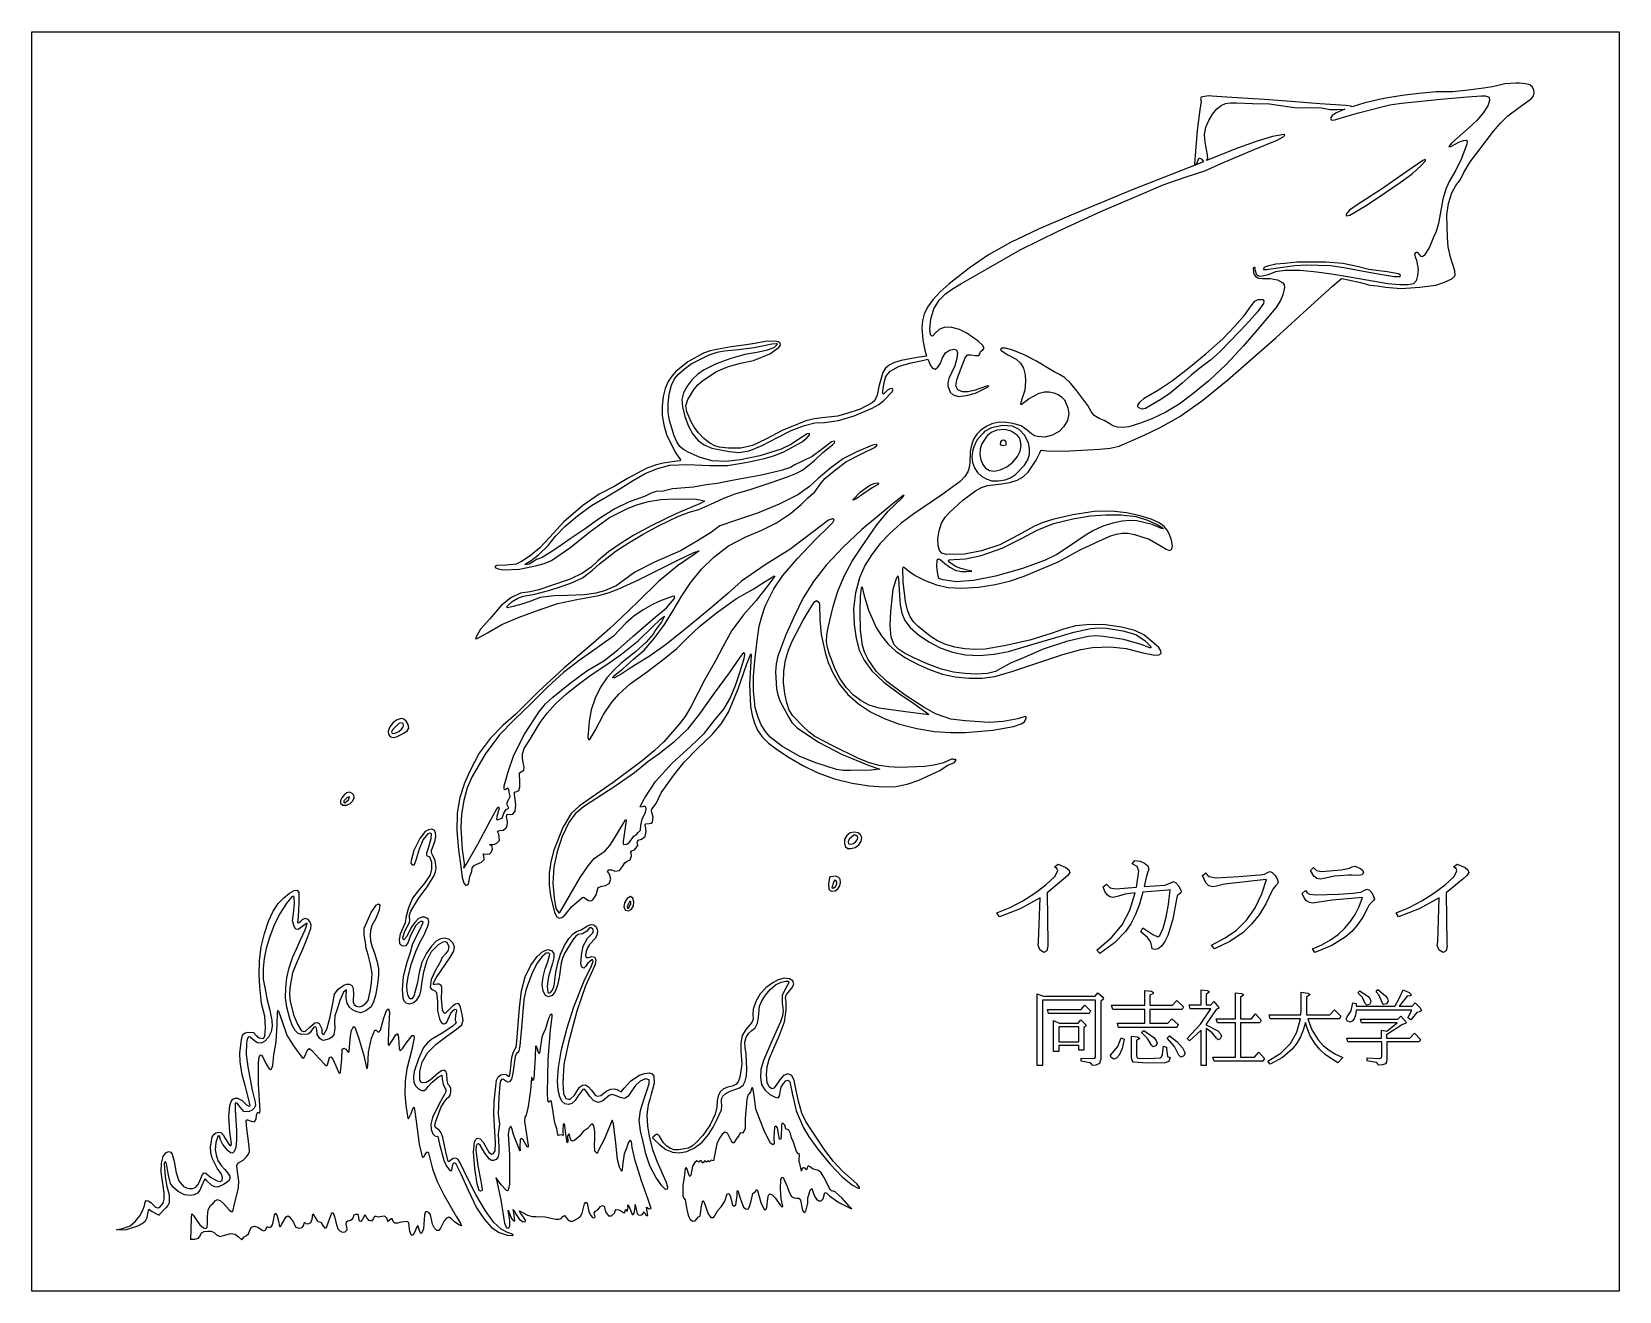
# Model space of a CAD drawing. Extents: x 25 to 272, y 7 to 203.
import ezdxf

# ---------------------------------------------------------------- set-up
doc = ezdxf.new("R2010")
doc.units = 0

msp = doc.modelspace()

# ---------------------------------------------------------------- linework, layer by layer
at = {"layer": 'Layer 1'}
for p, q in [((25.102554, 202.897446), (271.897444, 202.897446)), ((25.102554, 7.102556), (25.102554, 202.897446)), ((271.897444, 202.897446), (271.897444, 7.102556)), ((206.889852, 192.733661), (206.796469, 192.453381)), ((207.982689, 192.914159), (206.889852, 192.733661)), ((208.536374, 192.909006), (207.982689, 192.914159)), ((211.682194, 192.66381), (208.536374, 192.909006)), ((216.747867, 192.369387), (211.682194, 192.66381)), ((238.169963, 192.961984), (235.279185, 192.497376)), ((240.759293, 193.323449), (238.169963, 192.961984)), ((243.452239, 193.538641), (240.759293, 193.323449)), ((246.033594, 193.564426), (243.452239, 193.538641)), ((244.691277, 192.454213), (248.313431, 192.764108)), ((248.390854, 193.796495), (246.033594, 193.564426)), ((248.313431, 192.764108), (250.480343, 192.951639)), ((250.43822, 194.054819), (248.390854, 193.796495)), ((252.193511, 194.338459), (250.43822, 194.054819)), ((250.480343, 192.951639), (250.480416, 192.95167)), ((250.480416, 192.95167), (251.04067, 192.944638)), ((251.04067, 192.944638), (251.657027, 192.723147)), ((251.657027, 192.723147), (251.737807, 192.20483)), ((254.12086, 194.794627), (252.193511, 194.338459)), ((255.823168, 194.908552), (254.12086, 194.794627)), ((255.823395, 194.908754), (255.823168, 194.908552)), ((256.366293, 194.897972), (255.823395, 194.908754)), ((257.3053, 194.818445), (256.366293, 194.897972)), ((257.992657, 194.622771), (257.3053, 194.818445)), ((257.708566, 192.084543), (258.240964, 192.511477)), ((258.396896, 194.279697), (257.992657, 194.622771)), ((258.240964, 192.511477), (258.560423, 192.919054)), ((258.594626, 193.83983), (258.396896, 194.279697)), ((258.560423, 192.919054), (258.661418, 193.369763)), ((258.661418, 193.369763), (258.594626, 193.83983)), ((206.673004, 190.778654), (206.287629, 187.562972)), ((206.89711, 192.089024), (206.673004, 190.778654)), ((206.796469, 192.453381), (206.89711, 192.089024)), ((208.081051, 189.097422), (208.667802, 190.085163)), ((208.667802, 190.085163), (209.328127, 190.904749)), ((209.328127, 190.904749), (210.003325, 191.458436)), ((210.003325, 191.458436), (210.694287, 191.759889)), ((210.694287, 191.759889), (211.438762, 191.859653)), ((211.438762, 191.859653), (212.361903, 191.843808)), ((212.361903, 191.843808), (214.891229, 191.752855)), ((214.891229, 191.752855), (217.518527, 191.668464)), ((220.916675, 192.074964), (216.747867, 192.369387)), ((217.518527, 191.668464), (219.963934, 191.34638)), ((219.963934, 191.34638), (221.757664, 191.044925)), ((225.351775, 191.69662), (220.916675, 192.074964)), ((221.757664, 191.044925), (223.221805, 191.136346)), ((223.221805, 191.136346), (225.603914, 191.073058)), ((229.408531, 191.458457), (225.351775, 191.69662)), ((225.603914, 191.073058), (226.893186, 190.785667)), ((226.893186, 190.785667), (228.028218, 190.80676)), ((227.921596, 190.302409), (227.247153, 189.876604)), ((228.603469, 190.609381), (227.921596, 190.302409)), ((228.028218, 190.80676), (229.217631, 190.842387)), ((228.514406, 189.475289), (231.352681, 190.289172)), ((229.217631, 190.842387), (228.603469, 190.609381)), ((230.156605, 191.351574), (229.408531, 191.458457)), ((230.356501, 191.223105), (230.156605, 191.351574)), ((232.356519, 191.842426), (230.356501, 191.223105)), ((231.352681, 190.289172), (234.9875, 191.215573)), ((235.279185, 192.497376), (232.356519, 191.842426)), ((234.9875, 191.215573), (236.241856, 191.528129)), ((236.241856, 191.528129), (238.071437, 191.809107)), ((238.071437, 191.809107), (244.691277, 192.454213)), ((250.808599, 190.355309), (249.783605, 189.169049)), ((251.453863, 191.392992), (250.808599, 190.355309)), ((251.737807, 192.20483), (251.453863, 191.392992)), ((254.594146, 189.839332), (256.17738, 191.009054)), ((256.17738, 191.009054), (257.708566, 192.084543)), ((207.436415, 186.904251), (207.643112, 188.040248)), ((207.643112, 188.040248), (208.081051, 189.097422)), ((227.247153, 189.876604), (226.99515, 189.444008)), ((226.99515, 189.444008), (227.16278, 189.178522)), ((227.16278, 189.178522), (227.665914, 189.215498)), ((227.665914, 189.215498), (228.514406, 189.475289)), ((248.44243, 187.885998), (245.801061, 185.571401)), ((249.783605, 189.169049), (248.44243, 187.885998)), ((252.365813, 187.447378), (253.441304, 188.686487)), ((253.441304, 188.686487), (254.594146, 189.839332)), ((206.287629, 187.562972), (206.007275, 184.353384)), ((207.502788, 185.694781), (207.436415, 186.904251)), ((207.715363, 184.585435), (207.502788, 185.694781)), ((215.629107, 185.891499), (212.563972, 184.789374)), ((215.156577, 184.585431), (218.731382, 186.048639)), ((217.971881, 186.604671), (215.629107, 185.891499)), ((219.743113, 186.909408), (217.971881, 186.604671)), ((218.731382, 186.048639), (219.641283, 186.537201)), ((219.641283, 186.537201), (219.898295, 186.845176)), ((219.898295, 186.845176), (219.743113, 186.909408)), ((245.801061, 185.571401), (245.426852, 185.059671)), ((245.697917, 185.038345), (247.074393, 185.778153)), ((247.074393, 185.778153), (247.662805, 185.982524)), ((248.209888, 185.442474), (247.36694, 183.196795)), ((247.662805, 185.982524), (248.064086, 186.01913)), ((248.064086, 186.01913), (248.269265, 185.921154)), ((248.269265, 185.921154), (248.209888, 185.442474)), ((249.896501, 184.220913), (251.221409, 185.915722)), ((251.221409, 185.915722), (252.365813, 187.447378)), ((207.262335, 182.660923), (205.043846, 181.770152)), ((206.007275, 184.353384), (205.889126, 182.3815)), ((206.248718, 182.43401), (206.414402, 182.95313)), ((206.414402, 182.95313), (206.612528, 183.294777)), ((206.612528, 183.294777), (206.91274, 183.125342)), ((206.91274, 183.125342), (207.187307, 182.765471)), ((207.187307, 182.765471), (207.262335, 182.660923)), ((207.90957, 183.748197), (207.715363, 184.585435)), ((212.563972, 184.789374), (207.752868, 182.857808)), ((207.752868, 182.857808), (207.938053, 183.178955)), ((207.938053, 183.178955), (207.90957, 183.748197)), ((210.100284, 182.492589), (215.156577, 184.585431)), ((241.361694, 182.905015), (238.883854, 181.158478)), ((241.086375, 182.130694), (241.757457, 182.810371)), ((241.766068, 183.015784), (241.361694, 182.905015)), ((241.361694, 182.905015), (241.361694, 182.905015)), ((241.757457, 182.810371), (241.766068, 183.015784)), ((245.426852, 185.059671), (245.697917, 185.038345)), ((247.36694, 183.196795), (246.480861, 181.398844)), ((247.719745, 181.011794), (248.735222, 182.672379)), ((248.735222, 182.672379), (249.896501, 184.220913)), ((205.043846, 181.770152), (196.153488, 178.343966)), ((200.987698, 179.121725), (204.414352, 180.306918)), ((204.414352, 180.306918), (207.451884, 181.251605)), ((205.889126, 182.3815), (206.040341, 182.175734)), ((206.040341, 182.175734), (206.248718, 182.43401)), ((207.451884, 181.251605), (210.100284, 182.492589)), ((238.883854, 181.158478), (234.926222, 178.431152)), ((237.834237, 179.472194), (239.692608, 180.831561)), ((239.692608, 180.831561), (241.086375, 182.130694)), ((246.480861, 181.398844), (245.4485, 179.609332)), ((247.203565, 179.927867), (247.719745, 181.011794)), ((196.153488, 178.343966), (186.670523, 174.380506)), ((196.894372, 177.362218), (200.987698, 179.121725)), ((234.926222, 178.431152), (231.149267, 175.987747)), ((232.534452, 175.89312), (235.580112, 177.897749)), ((235.580112, 177.897749), (237.834237, 179.472194)), ((244.918166, 178.412308), (244.458807, 176.847475)), ((245.4485, 179.609332), (244.918166, 178.412308)), ((245.336693, 176.21101), (245.861782, 177.845808)), ((245.861782, 177.845808), (246.481106, 179.007092)), ((246.481106, 179.007092), (247.203565, 179.927867)), ((191.282516, 174.954324), (196.894372, 177.362218)), ((231.149267, 175.987747), (229.984562, 175.138147)), ((230.013608, 174.361687), (232.534452, 175.89312)), ((244.458807, 176.847475), (243.787916, 173.087953)), ((245.069938, 174.447283), (245.336693, 176.21101)), ((186.670523, 174.380506), (181.716054, 172.241128)), ((184.651907, 171.898512), (191.282516, 174.954324)), ((229.984562, 175.138147), (229.419959, 174.55956)), ((229.419959, 174.55956), (229.436074, 174.257361)), ((229.436074, 174.257361), (230.013608, 174.361687)), ((243.787916, 173.087953), (243.41033, 171.85013)), ((245.147326, 172.571977), (245.069938, 174.447283)), ((181.716054, 172.241128), (177.261643, 170.157316)), ((178.780318, 169.009133), (184.651907, 171.898512)), ((243.039202, 170.980109), (242.419878, 169.388442)), ((243.41033, 171.85013), (243.039202, 170.980109)), ((245.173545, 170.98031), (245.147326, 172.571977)), ((245.302472, 169.474439), (245.173545, 170.98031)), ((173.816656, 168.210198), (170.816219, 166.138064)), ((173.520551, 165.971605), (178.780318, 169.009133)), ((177.261643, 170.157316), (173.816656, 168.210198)), ((240.257174, 168.571928), (240.062618, 168.321393)), ((240.062618, 168.321393), (240.154045, 167.921311)), ((240.154045, 167.921311), (240.380958, 167.392178)), ((240.587236, 168.570808), (240.257174, 168.571928)), ((241.103416, 167.959927), (240.587236, 168.570808)), ((241.329244, 167.915885), (241.103416, 167.959927)), ((241.619597, 168.175119), (241.329244, 167.915885)), ((242.419878, 169.388442), (241.619597, 168.175119)), ((245.637686, 167.874333), (245.302472, 169.474439)), ((246.334833, 165.714918), (245.637686, 167.874333)), ((170.816219, 166.138064), (167.72066, 163.718722)), ((169.538343, 163.730145), (173.520551, 165.971605)), ((215.129717, 166.274839), (214.982733, 166.179288)), ((214.982733, 166.179288), (215.031451, 165.464797)), ((215.031451, 165.464797), (215.171617, 165.053225)), ((215.276695, 166.228514), (215.129717, 166.274839)), ((215.318881, 165.864237), (215.276695, 166.228514)), ((215.557049, 165.072388), (215.318881, 165.864237)), ((216.669488, 166.274344), (216.59201, 165.956014)), ((216.59201, 165.956014), (217.033298, 165.947123)), ((217.228708, 166.45502), (216.669488, 166.274344)), ((217.033298, 165.947123), (217.033344, 165.947072)), ((217.033344, 165.947072), (219.18565, 166.272695)), ((218.51064, 166.74754), (217.228708, 166.45502)), ((218.436585, 165.562781), (217.308584, 165.121615)), ((219.964024, 165.765783), (218.436585, 165.562781)), ((219.913016, 166.893802), (218.51064, 166.74754)), ((219.18565, 166.272695), (221.465586, 166.55879)), ((221.762778, 167.065873), (219.913016, 166.893802)), ((222.234081, 165.759251), (219.964024, 165.765783)), ((221.465586, 166.55879), (223.313941, 166.64407)), ((223.836236, 167.083083), (221.762778, 167.065873)), ((224.399124, 165.590941), (222.234081, 165.759251)), ((223.313941, 166.64407), (225.109577, 166.612054)), ((226.262437, 167.074464), (223.836236, 167.083083)), ((225.674334, 165.401535), (224.399124, 165.590941)), ((225.109577, 166.612054), (227.036771, 166.541044)), ((227.475095, 165.15634), (225.674334, 165.401535)), ((228.912334, 166.867978), (226.262437, 167.074464)), ((227.036771, 166.541044), (229.394148, 166.214108)), ((231.132057, 166.429198), (228.912334, 166.867978)), ((229.394148, 166.214108), (231.837568, 165.723706)), ((232.964617, 165.956003), (231.132057, 166.429198)), ((231.837568, 165.723706), (234.745565, 165.216098)), ((234.143306, 165.766724), (232.964617, 165.956003)), ((235.820992, 165.586049), (234.143306, 165.766724)), ((237.59333, 165.241907), (235.820992, 165.586049)), ((240.380958, 167.392178), (240.61302, 165.921)), ((240.61302, 165.921), (240.545415, 164.995181)), ((246.367089, 165.006017), (246.334833, 165.714918)), ((167.72066, 163.718722), (166.317844, 162.457833)), ((167.167483, 162.174578), (168.227888, 162.952361)), ((168.227888, 162.952361), (169.538343, 163.730145)), ((215.171617, 165.053225), (215.43792, 164.73624)), ((215.43792, 164.73624), (215.883687, 164.573185)), ((215.803135, 164.877148), (215.557049, 165.072388)), ((216.180591, 164.855322), (215.803135, 164.877148)), ((215.883687, 164.573185), (216.439806, 164.525737)), ((217.308584, 165.121615), (216.180591, 164.855322)), ((216.439806, 164.525737), (217.617026, 164.525737)), ((217.617026, 164.525737), (218.76612, 164.329767)), ((218.76612, 164.329767), (219.578604, 163.888132)), ((219.578604, 163.888132), (219.794123, 163.552718)), ((219.87302, 163.138478), (219.606728, 161.982352)), ((219.794123, 163.552718), (219.87302, 163.138478)), ((223.97188, 160.287308), (227.327742, 163.328119)), ((227.327742, 163.328119), (228.665778, 164.504873)), ((229.100516, 164.918175), (227.475095, 165.15634)), ((228.665778, 164.504873), (228.780643, 164.563009)), ((228.780643, 164.563009), (228.783365, 164.553165)), ((228.783365, 164.553165), (229.729928, 164.329535)), ((229.330237, 164.845043), (229.100516, 164.918175)), ((231.459182, 164.484047), (229.330237, 164.845043)), ((229.729928, 164.329535), (231.68306, 163.942284)), ((235.8985, 163.710014), (231.459182, 164.484047)), ((231.68306, 163.942284), (233.102665, 163.495023)), ((233.102665, 163.495023), (234.27239, 163.374535)), ((234.27239, 163.374535), (235.580415, 163.210915)), ((234.745565, 165.216098), (236.905056, 164.82894)), ((235.580415, 163.210915), (237.972367, 162.996192)), ((237.792428, 163.534641), (235.8985, 163.710014)), ((236.905056, 164.82894), (237.825628, 164.863351)), ((237.899838, 165.03327), (237.59333, 165.241907)), ((239.124964, 163.546393), (237.792428, 163.534641)), ((237.825628, 164.863351), (237.899838, 165.03327)), ((237.972367, 162.996192), (240.880028, 163.168251)), ((239.914303, 163.730447), (239.124964, 163.546393)), ((240.329382, 164.191967), (239.914303, 163.730447)), ((240.545415, 164.995181), (240.329382, 164.191967)), ((240.880028, 163.168251), (243.357777, 163.520809)), ((243.357777, 163.520809), (244.736604, 163.95736)), ((244.736604, 163.95736), (245.87022, 164.484248)), ((245.87022, 164.484248), (246.367089, 165.006017)), ((165.166849, 161.229917), (164.353933, 160.073759)), ((166.317844, 162.457833), (165.166849, 161.229917)), ((165.333898, 159.840759), (166.160398, 161.174364)), ((166.160398, 161.174364), (167.167483, 162.174578)), ((214.685764, 160.293353), (215.246826, 161.03128)), ((215.246826, 161.03128), (215.7835, 161.287419)), ((216.594605, 160.63489), (215.667619, 159.360289)), ((215.7835, 161.287419), (216.466539, 161.28134)), ((216.466539, 161.28134), (216.65178, 161.049594)), ((216.65178, 161.049594), (216.594605, 160.63489)), ((219.220622, 161.109252), (218.534993, 159.999684)), ((219.606728, 161.982352), (219.220622, 161.109252)), ((163.844892, 158.981849), (163.575473, 157.935085)), ((164.353933, 160.073759), (163.844892, 158.981849)), ((164.704268, 156.692119), (164.852389, 158.19698)), ((164.852389, 158.19698), (165.333898, 159.840759)), ((212.15486, 157.128205), (213.679504, 158.896787)), ((213.679504, 158.896787), (214.685764, 160.293353)), ((215.667619, 159.360289), (214.350332, 157.88444)), ((218.534993, 159.999684), (215.718282, 156.650854)), ((218.499738, 155.340718), (223.97188, 160.287308)), ((163.575473, 157.935085), (163.481424, 156.914368)), ((163.481424, 156.914368), (163.606421, 154.96038)), ((164.826822, 155.791473), (164.704268, 156.692119)), ((164.961867, 155.605946), (164.826822, 155.791473)), ((165.129961, 155.599284), (164.961867, 155.605946)), ((165.551478, 156.034697), (165.129961, 155.599284)), ((166.167475, 156.636797), (165.551478, 156.034697)), ((167.054155, 156.949209), (166.167475, 156.636797)), ((168.149202, 156.914343), (167.054155, 156.949209)), ((169.343901, 156.585653), (168.149202, 156.914343)), ((170.483028, 156.062484), (169.343901, 156.585653)), ((172.242529, 154.802747), (170.483028, 156.062484)), ((210.258212, 155.182769), (212.15486, 157.128205)), ((213.002553, 156.432979), (211.142494, 154.530234)), ((214.350332, 157.88444), (213.002553, 156.432979)), ((215.718282, 156.650854), (213.412242, 154.010217)), ((130.562202, 153.305108), (129.546344, 152.937351)), ((130.42227, 152.663958), (131.659, 153.067687)), ((131.536038, 153.525728), (130.562202, 153.305108)), ((133.820165, 153.911105), (131.536038, 153.525728)), ((131.659, 153.067687), (132.748593, 153.287498)), ((132.748593, 153.287498), (134.920659, 153.505033)), ((135.82393, 154.191463), (133.820165, 153.911105)), ((134.920659, 153.505033), (137.400758, 153.791955)), ((137.498576, 154.457756), (135.82393, 154.191463)), ((137.800196, 153.056369), (135.950208, 152.713188)), ((137.400758, 153.791955), (139.180427, 154.163266)), ((139.145099, 154.738115), (137.498576, 154.457756)), ((139.299501, 153.371889), (137.800196, 153.056369)), ((140.60924, 154.79391), (139.145099, 154.738115)), ((139.180427, 154.163266), (140.161211, 154.408463)), ((140.462667, 153.784925), (139.299501, 153.371889)), ((139.83193, 152.804209), (141.267947, 153.799059)), ((140.161211, 154.408463), (140.82694, 154.443627)), ((140.960086, 154.22656), (140.462667, 153.784925)), ((141.127844, 154.680159), (140.60924, 154.79391)), ((140.82694, 154.443627), (140.969711, 154.369253)), ((140.969711, 154.369253), (140.960086, 154.22656)), ((141.436258, 154.471826), (141.127844, 154.680159)), ((141.267947, 153.799059), (141.493982, 154.177482)), ((141.493982, 154.177482), (141.436258, 154.471826)), ((163.606421, 154.96038), (163.925869, 153.395355)), ((163.925869, 153.395355), (164.224985, 152.473172)), ((167.149194, 152.969166), (167.797346, 153.402181)), ((167.797346, 153.402181), (168.445505, 153.543478)), ((168.445505, 153.543478), (168.864628, 153.446285)), ((168.864628, 153.446285), (169.019812, 152.987919)), ((172.902407, 154.19625), (172.242529, 154.802747)), ((172.508627, 152.85365), (172.594155, 153.210143)), ((172.594155, 153.210143), (172.946248, 153.455515)), ((173.187215, 153.728665), (172.902407, 154.19625)), ((172.946248, 153.455515), (173.187215, 153.728665)), ((175.907867, 153.708032), (175.690718, 153.584586)), ((175.690718, 153.584586), (175.809877, 153.350785)), ((175.809877, 153.350785), (176.867549, 152.656922)), ((176.483374, 153.700032), (175.907867, 153.708032)), ((177.610638, 153.392511), (176.483374, 153.700032)), ((179.381342, 152.659592), (177.610638, 153.392511)), ((207.611445, 152.834826), (210.258212, 155.182769)), ((209.98987, 153.365411), (209.233645, 152.603089)), ((211.142494, 154.530234), (209.98987, 153.365411)), ((213.412242, 154.010217), (210.764661, 151.164645)), ((211.051956, 148.789803), (218.499738, 155.340718)), ((127.080307, 151.564157), (125.258452, 150.085947)), ((126.534476, 150.455256), (127.626662, 151.24857)), ((129.546344, 152.937351), (127.080307, 151.564157)), ((127.626662, 151.24857), (130.42227, 152.663958)), ((131.508077, 151.283735), (129.553539, 150.288884)), ((133.764533, 152.124341), (131.508077, 151.283735)), ((131.571202, 150.064855), (133.413687, 150.842638)), ((133.413687, 150.842638), (135.284778, 151.402886)), ((135.950208, 152.713188), (133.764533, 152.124341)), ((135.284778, 151.402886), (137.330266, 151.781229)), ((137.330266, 151.781229), (139.83193, 152.804209)), ((157.834677, 150.600721), (157.417619, 149.903534)), ((158.398876, 151.066692), (157.834677, 150.600721)), ((159.21683, 151.469533), (158.398876, 151.066692)), ((158.559846, 150.12058), (159.940068, 150.926493)), ((160.276526, 151.809314), (159.21683, 151.469533)), ((159.940068, 150.926493), (161.804119, 151.445015)), ((162.756616, 152.264545), (160.276526, 151.809314)), ((161.804119, 151.445015), (163.576756, 151.802261)), ((164.224985, 152.473172), (162.756616, 152.264545)), ((163.576756, 151.802261), (164.431898, 151.986979)), ((164.431898, 151.986979), (164.463288, 151.913838)), ((164.463288, 151.913838), (164.833667, 151.006189)), ((164.833667, 151.006189), (165.14384, 150.603388)), ((165.14384, 150.603388), (165.537373, 150.450629)), ((165.537373, 150.450629), (165.958907, 150.733009)), ((165.958907, 150.733009), (166.352659, 151.376562)), ((166.352659, 151.376562), (166.70231, 152.214536)), ((166.70231, 152.214536), (167.149194, 152.969166)), ((168.593657, 150.950398), (167.648971, 148.987421)), ((168.924802, 152.08029), (168.593657, 150.950398)), ((169.019812, 152.987919), (168.924802, 152.08029)), ((169.316115, 149.913354), (170.223759, 152.210136)), ((170.223759, 152.210136), (170.594125, 152.659248)), ((170.594125, 152.659248), (171.075625, 152.691621)), ((171.075625, 152.691621), (171.777143, 152.5805)), ((171.777143, 152.5805), (172.353647, 152.580508)), ((172.353647, 152.580508), (172.508627, 152.85365)), ((176.867549, 152.656922), (178.156821, 151.977593)), ((178.156821, 151.977593), (178.804936, 151.398681)), ((178.804936, 151.398681), (179.305916, 150.583301)), ((179.305916, 150.583301), (179.535427, 149.572452)), ((181.30968, 151.690201), (179.381342, 152.659592)), ((184.035441, 150.015553), (181.30968, 151.690201)), ((202.464256, 148.706099), (204.964669, 150.639341)), ((204.964669, 150.639341), (207.611445, 152.834826)), ((206.934484, 150.804015), (205.336662, 149.492822)), ((208.35545, 151.865163), (206.934484, 150.804015)), ((210.764661, 151.164645), (208.09968, 148.655452)), ((209.233645, 152.603089), (208.35545, 151.865163)), ((124.046531, 148.516316), (123.591066, 147.451455)), ((124.597316, 149.358936), (124.046531, 148.516316)), ((124.544123, 147.962564), (125.045755, 148.940995)), ((125.258452, 150.085947), (124.597316, 149.358936)), ((125.045755, 148.940995), (125.699777, 149.693472)), ((125.699777, 149.693472), (126.534476, 150.455256)), ((127.780901, 148.824739), (127.009416, 147.813969)), ((128.643572, 149.643517), (127.780901, 148.824739)), ((129.553539, 150.288884), (128.643572, 149.643517)), ((128.665155, 148.007653), (129.413189, 148.677596)), ((129.413189, 148.677596), (131.571202, 150.064855)), ((157.417619, 149.903534), (156.766415, 147.773654)), ((157.397152, 147.052109), (157.63532, 148.369044)), ((157.63532, 148.369044), (157.901611, 149.287006)), ((157.901611, 149.287006), (158.559846, 150.12058)), ((167.648971, 148.987421), (167.496172, 148.362171)), ((167.496172, 148.362171), (167.537853, 147.875833)), ((168.760552, 147.857549), (168.899401, 148.767376)), ((168.899401, 148.767376), (169.316115, 149.913354)), ((179.586279, 148.593132), (179.467195, 147.171181)), ((179.535427, 149.572452), (179.586279, 148.593132)), ((184.872651, 149.600424), (184.035441, 150.015553)), ((185.646799, 149.132752), (184.872651, 149.600424)), ((186.578512, 148.258685), (185.646799, 149.132752)), ((187.594306, 147.100857), (186.578512, 148.258685)), ((200.262678, 147.224148), (202.464256, 148.706099)), ((203.964487, 148.291404), (202.098332, 146.717979)), ((205.336662, 149.492822), (203.964487, 148.291404)), ((208.09968, 148.655452), (205.629131, 146.60343)), ((207.169503, 145.65004), (211.051956, 148.789803)), ((123.261719, 146.176402), (123.097041, 144.744438)), ((123.591066, 147.451455), (123.261719, 146.176402)), ((124.01857, 145.061933), (124.189373, 146.580563)), ((124.189373, 146.580563), (124.544123, 147.962564)), ((126.442875, 146.75065), (126.188783, 145.738182)), ((126.188783, 145.738182), (126.260493, 144.578576)), ((127.009416, 147.813969), (126.442875, 146.75065)), ((126.792922, 144.718824), (127.12204, 145.734772)), ((127.12204, 145.734772), (128.095793, 147.311435)), ((128.095793, 147.311435), (128.665155, 148.007653)), ((156.296649, 145.832712), (156.153013, 145.558576)), ((156.534816, 146.400461), (156.296649, 145.832712)), ((156.766415, 147.773654), (156.534816, 146.400461)), ((157.389231, 146.637868), (157.397152, 147.052109)), ((157.502174, 146.554684), (157.389231, 146.637868)), ((158.118676, 147.171191), (157.502174, 146.554684)), ((157.564991, 145.587495), (158.791445, 146.848638)), ((158.572206, 147.391004), (158.118676, 147.171191)), ((158.931151, 147.416387), (158.572206, 147.391004)), ((158.791445, 146.848638), (159.018946, 147.240236)), ((159.018946, 147.240236), (158.931151, 147.416387)), ((167.537853, 147.875833), (167.889942, 146.89411)), ((167.889942, 146.89411), (168.357513, 146.431125)), ((168.357513, 146.431125), (169.186254, 146.190401)), ((169.082169, 147.225455), (168.760552, 147.857549)), ((169.778851, 146.912863), (169.082169, 147.225455)), ((169.186254, 146.190401), (170.429648, 146.327072)), ((170.705013, 146.93356), (169.778851, 146.912863)), ((170.429648, 146.327072), (171.798084, 146.727677)), ((171.742289, 147.190408), (170.705013, 146.93356)), ((173.538841, 147.820511), (171.742289, 147.190408)), ((171.798084, 146.727677), (173.686983, 147.635325)), ((173.876849, 147.852936), (173.538841, 147.820511)), ((173.686983, 147.635325), (173.876849, 147.852936)), ((179.011963, 145.783923), (178.836621, 145.075995)), ((179.467195, 147.171181), (179.011963, 145.783923)), ((179.145108, 145.083071), (180.146995, 145.888984)), ((180.146995, 145.888984), (181.723189, 146.694429)), ((181.723189, 146.694429), (182.522879, 146.908988)), ((182.522879, 146.908988), (183.285792, 146.939626)), ((183.285792, 146.939626), (184.009168, 146.772442)), ((184.009168, 146.772442), (184.658983, 146.484395)), ((184.658983, 146.484395), (185.201032, 146.142757)), ((185.201032, 146.142757), (185.632737, 145.685514)), ((185.632737, 145.685514), (186.186422, 144.438434)), ((189.297086, 144.775008), (187.594306, 147.100857)), ((197.377286, 145.330542), (198.061091, 145.919056)), ((198.061091, 145.919056), (200.262678, 147.224148)), ((200.634672, 145.736112), (199.152731, 144.845723)), ((202.098332, 146.717979), (200.634672, 145.736112)), ((205.629131, 146.60343), (203.458751, 145.000803)), ((203.576049, 143.093559), (207.169503, 145.65004)), ((123.097041, 144.744438), (123.121542, 143.254674)), ((123.121542, 143.254674), (123.353491, 141.787627)), ((124.060605, 143.699248), (124.01857, 145.061933)), ((124.2708, 142.441661), (124.060605, 143.699248)), ((126.260493, 144.578576), (126.631081, 143.106429)), ((126.967792, 143.814926), (126.792922, 144.718824)), ((127.591334, 142.280456), (126.967792, 143.814926)), ((151.686679, 143.506863), (150.348181, 143.135551)), ((150.516655, 142.462765), (152.933919, 143.170224)), ((153.886416, 144.242452), (151.686679, 143.506863)), ((152.933919, 143.170224), (155.764701, 144.361513)), ((155.778128, 145.195107), (153.886416, 144.242452)), ((155.764701, 144.361513), (156.783077, 144.966621)), ((156.153013, 145.558576), (155.778128, 145.195107)), ((156.783077, 144.966621), (157.564991, 145.587495)), ((178.836621, 145.075995), (178.917318, 144.977046)), ((178.917318, 144.977046), (179.145108, 145.083071)), ((186.34723, 143.492812), (186.109062, 142.455767)), ((186.186422, 144.438434), (186.34723, 143.492812)), ((189.784, 143.888651), (189.297086, 144.775008)), ((190.291933, 143.233506), (189.784, 143.888651)), ((191.062687, 142.778928), (190.291933, 143.233506)), ((197.037294, 144.595685), (197.054822, 144.870121)), ((197.207292, 144.431025), (197.037294, 144.595685)), ((197.054822, 144.870101), (197.377286, 145.330542)), ((197.054822, 144.870121), (197.054822, 144.870101)), ((197.707369, 144.205379), (197.207292, 144.431025)), ((198.25015, 144.31515), (197.707369, 144.205379)), ((199.152731, 144.845723), (198.25015, 144.31515)), ((201.382971, 143.744994), (199.256559, 142.742952)), ((203.458751, 145.000803), (201.382971, 143.744994)), ((123.353491, 141.787627), (123.80087, 140.304816)), ((124.96419, 140.059553), (124.2708, 142.441661)), ((126.631081, 143.106429), (127.206585, 141.586993)), ((127.206585, 141.586993), (127.89844, 140.32658)), ((128.076549, 141.409055), (127.591334, 142.280456)), ((128.740429, 140.521887), (128.076549, 141.409055)), ((141.744273, 140.893154), (139.214956, 139.555122)), ((141.029943, 139.814359), (143.138729, 140.928291)), ((145.429716, 142.413558), (141.744273, 140.893154)), ((143.138729, 140.928291), (145.255009, 141.699043)), ((145.255009, 141.699043), (146.852305, 142.105515)), ((146.804771, 142.743879), (145.429716, 142.413558)), ((147.980135, 142.869258), (146.804771, 142.743879)), ((146.852305, 142.105515), (148.323478, 142.133648)), ((150.348181, 143.135551), (147.980135, 142.869258)), ((148.323478, 142.133648), (150.516655, 142.462765)), ((172.657017, 140.956463), (172.004535, 140.319748)), ((173.461077, 141.515168), (172.657017, 140.956463)), ((173.227756, 140.747474), (172.995993, 140.50963)), ((174.295009, 141.308541), (173.227756, 140.747474)), ((174.338704, 141.937249), (173.461077, 141.515168)), ((175.161037, 140.973114), (174.246245, 140.588907)), ((176.026993, 141.674454), (174.295009, 141.308541)), ((175.241544, 142.157059), (174.338704, 141.937249)), ((176.313652, 141.0463), (175.161037, 140.973114)), ((176.307305, 142.182446), (175.241544, 142.157059)), ((177.545532, 141.582977), (176.026993, 141.674454)), ((177.625283, 142.023182), (176.307305, 142.182446)), ((177.374799, 140.790162), (176.313652, 141.0463)), ((178.313978, 140.204703), (177.374799, 140.790162)), ((178.618882, 141.064603), (177.545532, 141.582977)), ((178.906478, 141.622197), (177.625283, 142.023182)), ((179.436092, 140.168114), (178.618882, 141.064603)), ((179.852493, 140.977407), (178.906478, 141.622197)), ((180.504237, 140.374649), (179.852493, 140.977407)), ((184.827294, 140.739392), (183.762118, 140.185709)), ((185.56288, 141.516707), (184.827294, 140.739392)), ((186.109062, 142.455767), (185.56288, 141.516707)), ((191.833434, 142.455722), (191.062687, 142.778928)), ((192.695144, 141.923135), (191.833434, 142.455722)), ((193.178655, 141.63501), (192.695144, 141.923135)), ((193.872363, 141.42571), (193.178655, 141.63501)), ((194.781281, 141.390781), (193.872363, 141.42571)), ((195.679693, 141.481968), (194.781281, 141.390781)), ((197.487486, 142.035183), (195.679693, 141.481968)), ((199.256559, 142.742952), (197.487486, 142.035183)), ((197.943099, 140.157766), (200.502077, 141.355037)), ((200.502077, 141.355037), (203.576049, 143.093559)), ((123.80087, 140.304816), (125.118275, 137.537333)), ((125.36703, 139.138266), (124.96419, 140.059553)), ((125.832932, 138.448196), (125.36703, 139.138266)), ((126.411913, 137.956834), (125.832932, 138.448196)), ((127.89844, 140.32658), (128.7059, 139.365692)), ((128.7059, 139.365692), (129.661374, 138.671329)), ((129.608351, 139.652341), (128.740429, 140.521887)), ((130.513057, 138.945693), (129.608351, 139.652341)), ((129.661374, 138.671329), (130.84281, 138.181905)), ((131.288256, 138.526197), (130.513057, 138.945693)), ((131.963608, 138.322153), (131.288256, 138.526197)), ((133.386035, 138.174941), (131.963608, 138.322153)), ((137.169459, 138.58137), (135.31244, 138.167865)), ((136.651101, 137.768399), (138.647835, 138.56728)), ((139.214956, 139.555122), (137.169459, 138.58137)), ((138.647835, 138.56728), (141.029943, 139.814359)), ((143.230152, 138.777312), (141.632384, 138.020626)), ((142.038861, 137.586492), (144.869634, 139.16972)), ((144.379237, 139.555095), (143.230152, 138.777312)), ((145.654447, 140.409767), (144.379237, 139.555095)), ((144.869634, 139.16972), (145.668363, 139.802149)), ((145.987194, 140.461582), (145.654447, 140.409767)), ((145.668363, 139.802149), (146.004667, 140.234894)), ((146.004667, 140.234894), (145.987194, 140.461582)), ((149.416787, 139.134602), (148.043587, 138.034734)), ((148.085319, 137.481049), (149.584625, 138.672337)), ((149.788163, 139.273082), (149.416787, 139.134602)), ((149.584625, 138.672337), (149.919386, 139.010421)), ((149.94937, 139.190859), (149.788163, 139.273082)), ((149.919386, 139.010421), (149.94937, 139.190859)), ((155.813456, 138.637171), (153.354459, 137.600126)), ((154.188035, 137.340867), (156.10085, 138.28696)), ((156.394059, 138.729982), (155.813456, 138.637171)), ((156.10085, 138.28696), (156.549042, 138.623109)), ((156.549042, 138.623109), (156.394059, 138.729982)), ((171.183905, 138.647843), (171.010504, 137.670457)), ((171.514954, 139.562173), (171.183905, 138.647843)), ((171.544553, 138.356832), (171.35398, 137.65931)), ((172.004535, 140.319748), (171.514954, 139.562173)), ((172.038543, 139.411885), (171.544553, 138.356832)), ((172.806962, 140.296178), (172.038543, 139.411885)), ((172.770364, 138.753243), (172.555395, 137.998544)), ((173.447307, 139.808297), (172.770364, 138.753243)), ((172.995993, 140.50963), (172.806962, 140.296178)), ((172.806962, 140.296178), (172.806962, 140.296178)), ((173.703473, 140.107119), (173.447307, 139.808295)), ((173.447307, 139.808295), (173.447307, 139.808297)), ((174.246245, 140.588907), (173.703473, 140.107119)), ((175.69615, 139.084092), (175.673289, 138.808131)), ((175.673289, 138.808131), (175.854718, 138.630511)), ((175.856233, 139.332609), (175.69615, 139.084092)), ((175.854718, 138.630511), (176.136768, 138.558092)), ((175.856269, 139.332606), (175.856233, 139.332609)), ((176.264879, 139.411889), (175.856269, 139.332606)), ((176.136768, 138.558092), (176.563677, 138.692263)), ((176.582003, 139.143553), (176.264879, 139.411889)), ((176.563677, 138.692263), (176.582003, 139.143553)), ((178.634918, 139.780855), (178.313978, 140.204703)), ((178.832354, 139.228935), (178.634918, 139.780855)), ((178.753062, 137.704296), (178.895622, 138.521502)), ((178.895622, 138.521502), (178.832354, 139.228935)), ((180.058147, 138.978896), (179.436092, 140.168114)), ((180.233474, 138.142634), (180.058147, 138.978896)), ((180.990187, 140.077949), (180.504237, 140.374649)), ((181.449866, 139.975678), (180.990187, 140.077949)), ((182.58489, 139.898318), (181.449866, 139.975678)), ((183.762118, 140.185709), (182.58489, 139.898318)), ((192.76804, 138.163541), (194.159666, 138.497182)), ((194.159666, 138.497182), (197.943099, 140.157766)), ((123.247657, 135.855651), (121.996864, 135.534302)), ((125.412691, 136.128977), (123.247657, 135.855651)), ((125.118275, 137.537333), (125.972945, 136.353076)), ((125.913525, 136.193734), (125.412691, 136.128977)), ((125.972945, 136.353076), (125.913525, 136.193734)), ((127.143296, 137.544298), (126.411913, 137.956834)), ((128.999853, 136.703692), (127.143296, 137.544298)), ((130.898596, 136.212829), (128.999853, 136.703692)), ((130.84281, 138.181905), (133.539965, 137.621188)), ((132.993783, 136.093748), (130.898596, 136.212829)), ((135.298541, 136.331912), (132.993783, 136.093748)), ((133.238981, 135.449111), (136.356676, 135.967634)), ((135.31244, 138.167865), (133.386035, 138.174941)), ((133.539965, 137.621188), (135.060373, 137.509139)), ((135.060373, 137.509139), (136.651101, 137.768399)), ((138.290593, 136.95592), (135.298541, 136.331912)), ((136.356676, 135.967634), (139.208551, 136.591173)), ((141.632384, 138.020626), (138.290593, 136.95592)), ((139.208551, 136.591173), (140.586922, 137.004754)), ((140.586922, 137.004754), (142.038861, 137.586492)), ((144.93246, 136.150051), (143.720539, 135.55464)), ((144.904327, 134.741694), (146.789479, 136.241002)), ((146.404104, 136.885639), (144.93246, 136.150051)), ((148.043587, 138.034734), (146.404104, 136.885639)), ((146.789479, 136.241002), (148.085319, 137.481049)), ((151.31553, 136.556518), (149.311765, 135.120033)), ((150.033289, 134.797952), (151.658709, 136.016901)), ((153.354459, 137.600126), (151.31553, 136.556518)), ((151.658709, 136.016901), (154.188035, 137.340867)), ((170.961241, 135.897823), (170.859699, 135.156824)), ((171.010504, 137.670457), (170.961241, 135.897823)), ((171.35398, 137.65931), (171.264027, 136.838292)), ((171.264027, 136.838292), (171.369227, 135.948666)), ((171.369227, 135.948666), (171.666531, 135.100204)), ((172.555395, 137.998544), (172.514233, 137.179812)), ((172.514233, 137.179812), (172.644586, 136.358033)), ((172.644586, 136.358033), (172.935036, 135.618584)), ((176.668118, 135.283169), (177.624824, 136.008898)), ((177.624824, 136.008898), (178.33302, 136.842876)), ((178.33302, 136.842876), (178.753062, 137.704296)), ((179.429995, 135.527112), (179.935412, 136.352705)), ((179.935412, 136.352705), (180.216704, 137.228613)), ((179.999687, 134.426829), (181.246773, 136.276351)), ((180.216704, 137.228613), (180.233474, 138.142634)), ((181.246773, 136.276351), (181.863275, 137.565624)), ((181.863275, 137.565624), (181.968372, 137.82473)), ((181.968372, 137.82473), (182.115505, 137.873644)), ((182.115505, 137.873644), (183.264599, 137.691739)), ((183.264599, 137.691739), (186.487316, 137.726431)), ((186.487316, 137.726431), (191.139953, 138.013822)), ((191.139953, 138.013822), (192.76804, 138.163541)), ((117.719719, 133.452445), (115.652666, 132.18427)), ((120.64098, 135.008012), (117.719719, 133.452445)), ((118.518286, 133.060014), (120.487358, 134.21614)), ((120.487358, 134.21614), (122.365017, 135.000957)), ((121.996864, 135.534302), (120.64098, 135.008012)), ((122.365017, 135.000957), (124.284862, 135.519479)), ((124.284862, 135.519479), (127.059377, 135.610431)), ((127.059377, 135.610431), (130.541354, 135.456187)), ((130.541354, 135.456187), (133.238981, 135.449111)), ((138.542822, 133.985009), (133.974567, 133.116273)), ((141.59066, 134.67184), (138.542822, 133.985009)), ((140.364214, 132.906238), (142.872901, 133.823731)), ((143.05481, 135.18333), (141.59066, 134.67184)), ((142.872901, 133.823731), (143.89387, 134.222281)), ((143.720539, 135.55464), (143.05481, 135.18333)), ((143.89387, 134.222281), (144.904327, 134.741694)), ((147.349724, 133.43132), (146.032791, 132.184241)), ((149.311765, 135.120033), (147.349724, 133.43132)), ((147.74214, 132.597748), (148.421931, 133.445387)), ((148.421931, 133.445387), (150.033289, 134.797952)), ((170.161861, 133.768677), (169.413171, 132.99016)), ((170.611021, 134.46837), (170.161861, 133.768677)), ((170.859699, 135.156824), (170.611021, 134.46837)), ((171.666531, 135.100204), (172.129264, 134.391246)), ((172.129264, 134.391246), (172.733784, 133.819508)), ((172.733784, 133.819508), (173.467134, 133.373553)), ((172.935036, 135.618584), (173.375658, 135.044557)), ((173.375658, 135.044557), (173.971797, 134.685507)), ((173.467134, 133.373553), (174.356002, 133.105983)), ((173.971797, 134.685507), (174.729538, 134.582593)), ((174.729538, 134.582593), (175.642797, 134.776988)), ((175.642797, 134.776988), (176.668118, 135.283169)), ((176.423409, 133.234053), (177.28407, 133.573286)), ((177.28407, 133.573286), (178.03953, 134.081756)), ((178.03953, 134.081756), (179.429995, 135.527112)), ((178.310978, 133.186314), (179.242046, 133.709358)), ((179.242046, 133.709358), (179.999687, 134.426829)), ((113.333374, 131.014547), (110.797026, 129.269574)), ((115.652666, 132.18427), (113.333374, 131.014547)), ((114.454499, 130.622115), (116.514521, 131.862161)), ((116.514521, 131.862161), (118.518286, 133.060014)), ((121.391263, 131.189393), (120.34015, 130.67087)), ((122.182644, 131.40646), (121.391263, 131.189393)), ((123.254851, 131.490851), (122.182644, 131.40646)), ((124.733063, 131.827), (123.254851, 131.490851)), ((127.969842, 132.121423), (124.733063, 131.827)), ((129.938914, 132.478669), (127.969842, 132.121423)), ((131.648253, 132.674638), (129.938914, 132.478669)), ((133.974567, 133.116273), (131.648253, 132.674638)), ((132.594345, 130.355821), (134.443871, 131.042183)), ((134.443871, 131.042183), (136.784247, 131.729014)), ((136.784247, 131.729014), (140.364214, 132.906238)), ((144.217967, 130.930129), (141.282173, 129.451918)), ((146.032791, 132.184241), (144.217967, 130.930129)), ((145.710242, 130.383949), (146.824172, 131.399896)), ((146.824172, 131.399896), (147.74214, 132.597748)), ((152.78649, 130.208695), (153.895431, 131.297829)), ((154.459794, 131.129499), (153.291457, 130.2681)), ((153.895431, 131.297829), (155.390509, 132.406756)), ((155.776646, 132.010706), (154.459794, 131.129499)), ((155.390509, 132.406756), (156.053887, 132.681512)), ((156.66775, 132.53547), (155.776646, 132.010706)), ((156.053887, 132.681512), (156.539041, 132.763188)), ((156.539041, 132.763188), (156.748204, 132.697595)), ((156.748204, 132.697595), (156.66775, 132.53547)), ((160.325471, 130.341759), (160.743264, 130.801434)), ((160.743264, 130.801434), (160.598794, 130.782925)), ((166.610523, 130.909039), (162.231218, 127.973715)), ((169.413171, 132.99016), (166.610523, 130.909039)), ((169.87538, 130.07565), (171.815856, 131.532762)), ((171.815856, 131.532762), (172.739154, 132.048777)), ((172.739154, 132.048777), (173.693969, 132.38087)), ((173.693969, 132.38087), (175.879643, 132.604969)), ((174.356002, 133.105983), (175.396568, 133.067103)), ((175.396568, 133.067103), (176.423409, 133.234053)), ((175.879643, 132.604969), (177.134721, 132.819447)), ((177.134721, 132.819447), (178.310978, 133.186314)), ((110.797026, 129.269574), (107.833571, 126.691496)), ((109.956573, 127.644128), (112.142719, 129.227825)), ((112.142719, 129.227825), (114.454499, 130.622115)), ((115.757842, 128.723364), (113.389795, 127.237653)), ((114.945204, 127.36379), (117.824732, 128.828405)), ((117.965072, 129.823231), (115.757842, 128.723364)), ((117.824732, 128.828405), (119.328484, 129.409985)), ((120.34015, 130.67087), (117.965072, 129.823231)), ((119.328484, 129.409985), (120.984631, 129.865449)), ((120.984631, 129.865449), (122.877238, 130.162227)), ((122.877238, 130.162227), (124.901201, 130.306614)), ((124.901201, 130.306614), (128.432405, 130.243788)), ((128.894668, 129.528827), (125.258452, 127.952633)), ((127.325669, 128.218909), (128.782788, 128.653043)), ((128.432405, 130.243788), (129.67245, 129.998592)), ((128.782788, 128.653043), (130.688562, 129.47302)), ((129.617363, 129.860926), (128.894668, 129.528827)), ((129.67245, 129.998592), (129.617363, 129.860926)), ((130.688562, 129.47302), (132.594345, 130.355821)), ((141.282173, 129.451918), (137.933342, 128.050596)), ((143.05481, 128.001371), (144.694293, 129.430824)), ((144.694293, 129.430824), (145.710242, 130.383949)), ((152.772106, 130.106589), (152.78649, 130.208694)), ((152.871891, 130.08988), (152.772106, 130.106589)), ((152.78649, 130.208694), (152.78649, 130.208695)), ((153.291457, 130.2681), (152.871891, 130.08988)), ((158.700051, 129.311747), (154.159929, 125.500186)), ((156.479221, 126.270936), (158.223725, 128.372687)), ((158.223725, 128.372687), (160.325471, 130.341759)), ((160.598794, 130.782925), (158.700051, 129.311747)), ((167.843482, 128.219096), (169.87538, 130.07565)), ((193.005167, 128.384586), (190.256678, 128.310049)), ((195.30173, 128.107047), (193.005167, 128.384586)), ((107.833571, 126.691496), (105.6193, 124.344081)), ((106.530391, 124.484236), (107.96688, 125.983544)), ((107.96688, 125.983544), (109.956573, 127.644128)), ((113.389795, 127.237653), (110.972522, 125.542375)), ((112.079267, 125.311267), (114.945204, 127.36379)), ((121.48205, 126.137804), (118.693473, 124.645529)), ((120.178871, 124.778658), (122.540358, 126.089029)), ((125.258452, 127.952633), (121.48205, 126.137804)), ((122.540358, 126.089029), (125.524907, 127.53911)), ((125.524907, 127.53911), (127.325669, 128.218909)), ((132.061762, 126.081992), (131.430299, 125.634293)), ((134.50716, 126.929631), (132.061762, 126.081992)), ((137.933342, 128.050596), (134.50716, 126.929631)), ((138.585009, 125.437358), (140.861633, 126.537225)), ((140.861633, 126.537225), (143.05481, 128.001371)), ((148.975154, 126.964795), (146.600076, 125.135903)), ((146.985451, 124.029007), (149.031411, 126.011675)), ((149.607419, 127.18187), (148.975154, 126.964795)), ((149.031411, 126.011675), (149.614537, 126.621231)), ((149.829823, 127.02059), (149.607419, 127.18187)), ((149.614537, 126.621231), (149.829823, 127.02059)), ((153.98506, 122.634717), (156.479221, 126.270936)), ((160.250324, 126.482906), (158.532176, 124.960566)), ((162.231218, 127.973715), (160.250324, 126.482906)), ((166.146993, 125.320977), (166.540149, 126.516317)), ((166.540149, 126.516317), (167.091973, 127.417626)), ((167.091973, 127.417626), (167.843482, 128.219096)), ((181.001574, 126.061088), (178.458186, 124.624603)), ((182.174196, 126.575898), (181.001574, 126.061088)), ((181.418358, 125.432387), (183.943973, 126.472342)), ((183.993155, 127.111728), (182.174196, 126.575898)), ((183.943973, 126.472342), (186.936506, 127.162111)), ((186.956766, 127.787082), (183.993155, 127.111728)), ((186.936506, 127.162111), (189.7168, 127.629031)), ((190.256678, 128.310049), (186.956766, 127.787082)), ((189.7168, 127.629031), (192.093846, 127.80943)), ((191.595076, 126.016029), (190.081559, 125.318302)), ((193.185517, 126.513462), (191.595076, 126.016029)), ((192.093846, 127.80943), (194.428443, 127.820044)), ((194.640655, 126.811919), (193.185517, 126.513462)), ((194.428443, 127.820044), (196.773655, 127.522912)), ((195.805311, 126.929982), (194.640655, 126.811919)), ((197.394739, 127.651427), (195.30173, 128.107047)), ((196.890371, 126.864984), (195.805311, 126.929982)), ((196.773655, 127.522912), (198.54583, 126.960486)), ((199.267408, 126.281335), (196.890371, 126.864984)), ((199.140949, 127.111728), (197.394739, 127.651427)), ((198.54583, 126.960486), (200.063316, 126.281329)), ((200.362645, 126.551246), (199.140949, 127.111728)), ((200.731849, 125.665849), (199.267408, 126.281335)), ((200.063316, 126.281329), (200.816757, 125.825018)), ((201.137682, 125.990763), (200.362645, 126.551246)), ((201.613359, 125.417105), (201.137682, 125.990763)), ((105.6193, 124.344081), (104.085302, 122.648803)), ((105.367234, 123.034155), (106.530391, 124.484236)), ((108.828581, 124.064164), (107.055943, 122.810054)), ((108.779191, 122.655832), (112.079267, 125.311267)), ((110.972522, 125.542375), (108.828581, 124.064164)), ((116.710802, 123.39845), (114.748761, 122.074015)), ((118.693473, 124.645529), (116.710802, 123.39845)), ((117.803802, 123.384368), (120.178871, 124.778658)), ((128.586816, 123.776771), (125.966077, 122.214172)), ((130.793584, 125.10777), (128.586816, 123.776771)), ((131.430299, 125.634293), (130.793584, 125.10777)), ((133.420891, 122.998991), (136.111487, 124.372184)), ((136.111487, 124.372184), (138.585009, 125.437358)), ((146.600076, 125.135903), (142.970882, 122.410613)), ((144.084821, 120.960068), (146.985451, 124.029007)), ((154.159929, 125.500186), (151.268914, 122.776515)), ((158.532176, 124.960566), (157.005544, 123.3256)), ((165.958802, 124.057321), (166.146993, 125.320977)), ((166.014908, 123.007178), (165.958802, 124.057321)), ((178.458186, 124.624603), (175.578659, 123.132327)), ((175.963889, 122.60965), (178.977642, 124.127135)), ((178.977642, 124.127135), (181.418358, 125.432387)), ((188.719268, 124.509152), (186.437735, 122.906768)), ((188.106177, 122.333447), (190.396864, 123.433782)), ((190.081559, 125.318302), (188.719268, 124.509152)), ((190.396864, 123.433782), (192.695053, 124.477391)), ((192.695053, 124.477391), (193.697006, 124.818064)), ((193.697006, 124.818064), (194.614899, 124.974816)), ((194.614899, 124.974816), (195.532774, 124.948623)), ((195.532774, 124.948623), (196.534744, 124.764781)), ((196.534744, 124.764781), (198.825893, 124.008096)), ((198.825893, 124.008096), (200.7734, 122.901195)), ((201.060812, 125.612784), (200.731849, 125.665849)), ((200.816757, 125.825018), (201.060812, 125.612784)), ((201.95766, 124.722588), (201.613359, 125.417105)), ((202.282557, 123.846009), (201.95766, 124.722588)), ((202.455087, 123.006212), (202.282557, 123.846009)), ((102.585524, 121.408757), (101.233428, 120.532989)), ((104.085302, 122.648803), (102.585524, 121.408757)), ((102.71883, 120.721903), (103.874957, 121.562508)), ((104.4774, 121.191195), (103.594598, 120.848014)), ((103.874957, 121.562508), (105.367234, 123.034155)), ((105.696814, 121.954914), (104.4774, 121.191195)), ((107.055943, 122.810054), (105.696814, 121.954914)), ((105.885592, 120.721922), (108.779191, 122.655832)), ((114.748761, 122.074015), (113.109278, 120.672691)), ((113.3476, 120.182282), (114.482632, 121.043985)), ((114.482632, 121.043985), (115.981938, 122.228241)), ((115.981938, 122.228241), (117.803802, 123.384368)), ((125.966077, 122.214172), (121.916353, 120.420441)), ((128.075163, 121.639881), (125.496619, 119.853182)), ((125.531775, 120.764113), (128.025936, 121.926803)), ((128.025936, 121.926803), (128.838882, 122.221226)), ((128.838882, 122.221226), (128.075163, 121.639881)), ((129.210359, 119.348706), (131.123164, 121.240422)), ((131.123164, 121.240422), (133.420891, 122.998991)), ((142.970882, 122.410613), (139.103067, 120.035068)), ((141.842889, 118.346828), (144.084821, 120.960068)), ((151.268914, 122.776515), (148.603868, 119.979283)), ((152.659079, 120.595057), (153.98506, 122.634717)), ((155.694363, 121.632835), (154.632013, 119.915416)), ((157.005544, 123.3256), (155.694363, 121.632835)), ((165.86805, 120.799142), (166.049927, 120.937353)), ((166.239155, 122.256558), (166.014908, 123.007178)), ((166.049927, 120.937353), (166.327539, 120.838109)), ((166.595516, 121.81952), (166.239155, 122.256558)), ((167.324961, 121.618954), (166.595516, 121.81952)), ((170.106508, 121.661149), (167.324961, 121.618954)), ((168.465047, 120.876006), (170.254731, 120.954201)), ((172.754917, 122.2003), (170.106508, 121.661149)), ((170.254731, 120.954201), (172.695447, 121.452959)), ((172.695447, 121.452959), (175.963889, 122.60965)), ((175.578659, 123.132327), (172.754917, 122.2003)), ((184.453331, 121.622741), (182.543193, 120.688899)), ((186.437735, 122.906768), (184.453331, 121.622741)), ((184.694057, 120.519087), (188.106177, 122.333447)), ((200.7734, 122.901195), (201.459268, 122.45365)), ((201.459268, 122.45365), (201.971722, 122.263591)), ((201.971722, 122.263591), (202.331639, 122.450989)), ((202.331639, 122.450989), (202.455087, 123.006212)), ((97.471093, 119.916009), (97.143441, 119.794419)), ((97.143441, 119.794419), (97.162605, 119.615022)), ((97.162605, 119.615022), (97.591716, 119.413641)), ((98.837255, 119.993369), (97.471093, 119.916009)), ((97.591716, 119.413641), (98.409685, 119.264809)), ((98.409685, 119.264809), (100.911344, 119.355761)), ((100.406887, 120.133548), (98.837255, 119.993369)), ((101.233428, 120.532989), (100.406887, 120.133548)), ((100.911344, 119.355761), (103.636633, 119.908976)), ((101.78696, 120.109684), (101.948079, 120.238542)), ((101.83603, 120.049136), (101.78696, 120.109684)), ((102.438941, 120.112425), (101.83603, 120.049136)), ((101.948079, 120.238542), (102.71883, 120.721903)), ((102.964027, 120.448573), (102.438941, 120.112425)), ((103.594598, 120.848014), (102.964027, 120.448573)), ((103.636633, 119.908976), (104.758484, 120.231371)), ((104.758484, 120.231371), (105.885592, 120.721922)), ((110.720138, 118.732218), (108.800293, 117.821288)), ((110.713261, 118.010208), (112.296958, 119.194464)), ((112.093329, 119.663777), (110.720138, 118.732218)), ((113.109278, 120.672691), (112.093329, 119.663777)), ((112.296958, 119.194464), (113.3476, 120.182282)), ((118.882568, 118.865343), (117.103371, 117.597167)), ((121.916353, 120.420441), (118.882568, 118.865343)), ((119.414997, 117.681108), (122.652247, 119.320596)), ((125.496619, 119.853182), (122.532692, 117.442945)), ((122.652247, 119.320596), (125.531775, 120.764113)), ((127.500547, 117.218827), (129.210359, 119.348706)), ((139.103067, 120.035068), (135.459811, 117.478087)), ((148.603868, 119.979283), (146.61312, 117.459508)), ((151.448703, 118.38199), (152.659079, 120.595057)), ((154.632013, 119.915416), (153.79562, 117.98255)), ((160.542917, 119.411718), (160.555041, 119.727975)), ((160.58465, 117.366228), (160.542917, 119.411718)), ((160.555041, 119.727975), (160.767013, 119.58706)), ((160.767013, 119.58706), (161.37753, 119.07476)), ((161.37753, 119.07476), (162.455731, 118.347014)), ((165.822123, 119.772787), (165.86805, 120.799142)), ((165.96517, 118.568206), (165.822123, 119.772787)), ((166.116116, 117.908609), (165.96517, 118.568207)), ((165.96517, 118.568207), (165.96517, 118.568206)), ((166.327539, 120.838109), (167.044072, 120.25963)), ((167.044072, 120.25963), (167.819773, 119.639023)), ((167.630652, 120.629912), (167.648436, 120.789991)), ((167.846757, 120.377258), (167.630652, 120.629912)), ((167.648436, 120.789991), (168.465047, 120.876006)), ((167.819773, 119.639023), (168.672395, 119.193936)), ((168.723645, 119.76599), (167.846757, 120.377258)), ((168.672395, 119.193936), (169.623527, 119.006374)), ((169.539767, 119.481003), (168.723645, 119.76599)), ((170.392567, 119.269687), (169.539767, 119.481003)), ((169.623527, 119.006374), (170.494477, 118.9734)), ((171.228929, 119.02347), (170.392567, 119.269687)), ((170.494477, 118.9734), (171.228929, 119.02347)), ((178.945789, 119.404871), (174.913292, 118.280018)), ((182.543193, 120.688899), (178.945789, 119.404871)), ((179.369123, 118.276689), (184.694057, 120.519087)), ((103.916992, 116.153671), (102.571928, 115.824555)), ((103.328774, 115.446195), (105.626495, 116.083799)), ((105.899663, 116.819405), (103.916992, 116.153671)), ((105.626495, 116.083799), (107.258946, 116.595289)), ((108.800293, 117.821288), (105.899663, 116.819405)), ((107.258946, 116.595289), (108.898438, 117.183666)), ((108.898438, 117.183666), (110.713261, 118.010208)), ((115.954276, 116.742496), (114.146484, 115.964712)), ((114.873178, 115.70346), (116.395283, 116.279786)), ((117.103371, 117.597167), (115.954276, 116.742496)), ((116.395283, 116.279786), (119.414997, 117.681108)), ((122.532692, 117.442945), (119.302944, 114.297117)), ((126.176574, 115.186932), (127.500547, 117.218827)), ((135.459811, 117.478087), (133.315869, 115.565275)), ((134.688915, 114.808816), (137.239334, 116.258897)), ((137.239334, 116.258897), (139.131055, 117.415024)), ((139.404151, 116.623175), (137.715433, 114.479231)), ((139.131055, 117.415024), (140.476113, 118.242034)), ((139.1312, 113.596208), (140.483289, 116.279772)), ((140.468855, 118.080757), (139.404151, 116.623175)), ((140.643352, 118.32167), (140.468855, 118.080757)), ((140.476113, 118.242034), (140.643352, 118.32167)), ((140.483289, 116.279772), (141.842889, 118.346828)), ((146.61312, 117.459508), (145.0375, 114.871416)), ((150.433648, 115.913951), (151.448703, 118.38199)), ((153.79562, 117.98255), (153.174823, 115.673042)), ((153.928675, 115.123859), (154.118078, 116.357342)), ((154.118078, 116.357342), (154.1521, 116.604241)), ((154.1521, 116.604241), (154.18095, 116.567376)), ((154.18095, 116.567376), (154.461303, 115.390152)), ((158.64535, 112.793394), (159.016763, 116.221018)), ((159.016763, 116.221018), (159.503885, 117.765706)), ((159.503885, 117.765706), (159.765105, 118.341462)), ((159.765105, 118.341462), (159.839408, 117.88514)), ((159.839408, 117.88514), (159.839408, 117.885131)), ((159.839408, 117.885131), (160.002674, 115.240077)), ((160.928301, 114.311353), (160.58465, 117.366228)), ((162.455731, 118.347014), (163.987305, 117.574482)), ((163.987305, 117.574482), (165.755327, 116.91756)), ((165.755327, 116.91756), (167.589316, 116.510275)), ((166.763428, 117.67515), (166.116116, 117.908609)), ((168.832731, 117.409856), (166.763428, 117.67515)), ((167.589316, 116.510275), (169.70707, 116.392006)), ((171.528135, 117.590254), (168.832731, 117.409856)), ((169.70707, 116.392006), (172.274876, 116.561124)), ((174.913292, 118.280018), (171.528135, 117.590254)), ((172.274876, 116.561124), (174.863694, 116.94569)), ((174.863694, 116.94569), (177.092757, 117.490328)), ((177.092757, 117.490328), (179.369123, 118.276689)), ((98.080568, 113.68061), (96.314968, 111.641683)), ((99.558779, 114.89956), (98.080568, 113.68061)), ((98.951165, 113.435153), (99.047449, 113.631367)), ((99.047449, 113.631367), (99.790539, 114.304133)), ((99.930253, 113.540414), (99.075582, 113.365073)), ((101.079184, 115.628116), (99.558779, 114.89956)), ((99.790539, 114.304133), (100.666307, 114.864381)), ((101.296882, 113.932822), (99.930253, 113.540414)), ((100.666307, 114.864381), (101.492849, 115.137707)), ((102.571928, 115.824555), (101.079184, 115.628116)), ((102.536929, 114.332263), (101.296882, 113.932822)), ((101.492849, 115.137707), (103.328774, 115.446195)), ((104.13422, 114.927672), (102.536929, 114.332263)), ((106.306295, 115.222095), (104.13422, 114.927672)), ((104.141088, 113.091764), (106.89451, 114.030824)), ((108.40805, 115.277881), (106.306295, 115.222095)), ((106.89451, 114.030824), (109.830304, 114.654364)), ((111.042379, 115.375866), (108.40805, 115.277881)), ((109.830304, 114.654364), (113.256486, 115.242741)), ((112.801417, 115.600434), (111.042379, 115.375866)), ((114.146484, 115.964712), (112.801417, 115.600434)), ((113.256486, 115.242741), (114.873178, 115.70346)), ((119.302944, 114.297117), (116.745494, 111.795928)), ((121.608912, 113.877977), (120.152204, 113.04999)), ((122.954238, 114.505465), (121.608912, 113.877977)), ((124.80576, 115.149039), (122.954238, 114.505465)), ((123.80576, 113.347038), (124.974097, 114.723295)), ((125.094141, 115.080971), (124.80576, 115.149039)), ((124.824014, 112.945002), (126.176574, 115.186932)), ((124.974097, 114.723295), (125.094141, 115.080971)), ((133.315869, 115.565275), (130.457435, 113.13394)), ((131.557158, 112.580483), (134.688915, 114.808816)), ((137.715433, 114.479231), (135.732771, 112.244334)), ((138.583966, 112.014602), (139.1312, 113.596208)), ((145.0375, 114.871416), (143.559283, 111.914677)), ((145.009675, 111.417784), (146.368804, 113.666745)), ((146.368804, 113.666745), (146.813688, 114.254471)), ((146.813688, 114.254471), (147.11143, 114.458593)), ((147.11143, 114.458593), (147.29017, 114.333283)), ((147.29017, 114.333283), (147.405855, 114.171203)), ((147.405855, 114.171203), (147.506415, 114.163207)), ((147.506415, 114.163207), (147.580724, 113.855682)), ((147.580724, 113.855682), (147.636973, 111.515769)), ((148.912355, 110.261443), (149.676074, 113.561514)), ((149.676074, 113.561514), (150.433648, 115.913951)), ((153.174823, 115.673042), (152.864062, 113.169106)), ((153.879412, 112.664863), (153.928675, 115.123859)), ((154.461303, 115.390152), (155.175796, 112.958817)), ((160.002674, 115.240077), (160.11897, 113.80489)), ((160.11897, 113.80489), (160.353891, 112.517461)), ((161.252317, 112.998393), (160.928301, 114.311353)), ((96.314968, 111.641683), (94.857854, 110.009229)), ((98.171521, 110.737786), (100.897279, 111.872815)), ((99.075582, 113.365073), (98.951165, 113.435153)), ((100.897279, 111.872815), (104.141088, 113.091764)), ((116.745494, 111.795928), (114.986928, 110.135344)), ((118.717772, 112.028931), (117.46899, 110.941039)), ((118.61756, 108.93112), (121.637414, 111.604433)), ((120.152204, 113.04999), (118.717772, 112.028931)), ((121.530832, 110.338554), (122.834166, 111.592665)), ((121.637414, 111.604433), (123.80576, 113.347038)), ((122.988414, 111.137435), (122.140775, 109.988344)), ((122.834166, 111.592665), (123.457709, 112.068994)), ((123.457709, 112.068994), (122.988414, 111.137435)), ((123.485978, 110.751832), (124.824014, 112.945002)), ((130.457435, 113.13394), (126.933262, 110.212214)), ((128.92282, 110.422474), (131.557158, 112.580483)), ((135.732771, 112.244334), (133.960133, 109.820034)), ((138.199633, 110.485542), (138.583966, 112.014602)), ((143.559283, 111.914677), (142.333313, 109.168141)), ((143.34909, 108.264925), (145.009675, 111.417784)), ((147.636973, 111.515769), (147.832945, 109.210545)), ((152.864062, 113.169106), (152.934818, 110.72726)), ((153.921598, 109.890345), (153.879412, 112.664863)), ((155.175796, 112.958817), (156.381149, 110.296819)), ((158.573732, 110.644508), (158.64535, 112.793394)), ((160.353891, 112.517461), (160.828764, 111.368732)), ((160.828764, 111.368732), (161.669754, 110.267756)), ((161.670919, 111.963938), (161.252317, 112.998393)), ((162.187514, 111.179277), (161.670919, 111.963938)), ((162.861737, 110.478695), (162.187514, 111.179277)), ((94.114764, 108.755122), (94.07118, 108.505397)), ((94.857854, 110.009229), (94.114764, 108.755122)), ((94.353397, 108.565709), (95.964754, 109.448512)), ((95.964754, 109.448512), (98.171521, 110.737786)), ((114.986928, 110.135344), (112.366652, 107.872319)), ((115.538258, 108.950906), (112.983754, 107.099385)), ((117.46899, 110.941039), (115.538258, 108.950906)), ((116.201671, 106.792462), (118.61756, 108.93112)), ((119.352189, 108.215707), (121.530832, 110.338554)), ((120.297963, 106.786023), (121.88166, 108.600856)), ((121.706174, 109.252749), (120.640998, 107.991611)), ((122.140775, 109.988344), (121.706174, 109.252749)), ((121.88166, 108.600856), (123.485978, 110.751832)), ((126.933262, 110.212214), (123.794465, 107.711021)), ((125.377554, 107.045519), (127.017036, 108.643278)), ((127.017036, 108.643278), (128.92282, 110.422474)), ((133.960133, 109.820034), (132.530685, 107.262584)), ((137.827857, 107.8723), (138.199633, 110.485542)), ((142.333313, 109.168141), (141.114362, 105.854474)), ((147.832945, 109.210545), (148.463518, 106.400874)), ((148.653094, 108.096406), (148.71178, 109.092217)), ((148.71178, 109.092217), (148.912355, 110.261443)), ((152.934818, 110.72726), (153.263027, 108.558669)), ((154.251179, 107.466041), (153.921598, 109.890345)), ((156.381149, 110.296819), (157.209546, 108.970759)), ((157.209546, 108.970759), (158.216603, 107.71827)), ((158.709038, 108.782146), (158.573732, 110.644508)), ((159.154725, 107.616164), (158.709038, 108.782146)), ((161.669754, 110.267756), (162.953787, 109.14025)), ((164.781582, 108.930164), (162.861737, 110.478695)), ((162.953787, 109.14025), (164.556177, 108.060499)), ((165.923648, 108.223355), (164.781582, 108.930164)), ((183.740934, 109.42057), (180.265997, 108.320701)), ((180.962043, 107.720929), (184.28353, 108.739663)), ((185.482929, 110.032053), (183.740934, 109.42057)), ((184.28353, 108.739663), (187.085462, 109.535141)), ((187.419355, 110.527937), (185.482929, 110.032053)), ((189.313495, 108.909441), (185.991999, 108.102943)), ((187.085462, 109.535141), (189.771467, 110.128168)), ((189.626282, 110.758992), (187.419355, 110.527937)), ((190.503348, 108.97577), (189.313495, 108.909441)), ((192.043386, 110.695777), (189.626282, 110.758992)), ((189.771467, 110.128168), (190.97944, 110.221483)), ((191.701156, 108.867001), (190.503348, 108.97577)), ((190.97944, 110.221483), (192.179133, 110.171842)), ((194.884698, 108.40008), (191.701156, 108.867001)), ((194.509654, 110.352442), (192.043386, 110.695777)), ((192.179133, 110.171842), (194.70434, 109.790227)), ((196.59757, 109.798914), (194.509654, 110.352442)), ((194.70434, 109.790227), (196.731193, 109.195963)), ((197.965593, 109.121937), (196.59757, 109.798914)), ((196.731193, 109.195963), (198.216845, 108.230289)), ((198.881697, 108.418683), (197.965593, 109.121937)), ((94.07118, 108.505397), (94.353397, 108.565709)), ((112.366652, 107.872319), (107.812477, 103.941669)), ((112.983754, 107.099385), (110.201526, 105.168659)), ((114.01351, 105.129067), (116.201671, 106.792462)), ((114.356372, 104.439305), (116.801779, 106.162716)), ((118.966814, 106.492296), (116.689726, 104.684504)), ((116.801779, 106.162716), (119.352189, 108.215707)), ((118.630347, 105.371108), (120.297963, 106.786023)), ((120.640998, 107.991611), (118.966814, 106.492296)), ((123.794465, 107.711021), (121.075745, 105.770074)), ((123.450678, 105.441192), (125.377554, 107.045519)), ((132.530685, 107.262584), (131.395652, 105.125665)), ((135.612958, 106.177314), (135.142646, 105.594379)), ((135.875338, 106.336971), (135.612958, 106.177314)), ((135.94461, 106.09687), (135.875338, 106.336971)), ((136.272394, 104.635304), (136.881874, 106.204939)), ((136.881874, 106.204939), (136.940584, 105.960476)), ((137.491709, 105.083723), (137.827857, 107.8723)), ((142.297986, 105.210047), (142.728952, 106.747995)), ((142.728952, 106.747995), (143.34909, 108.264925)), ((148.463518, 106.400874), (148.933853, 104.847151)), ((148.796592, 107.184738), (148.653094, 108.096406)), ((149.087224, 106.225787), (148.796592, 107.184738)), ((150.019254, 103.78742), (149.087224, 106.225787)), ((153.263027, 108.558669), (153.737888, 106.78263)), ((153.737888, 106.78263), (154.496513, 105.195776)), ((154.636324, 106.343223), (154.251179, 107.466041)), ((155.147572, 105.293966), (154.636324, 106.343223)), ((158.216603, 107.71827), (159.436759, 106.59723)), ((159.855103, 106.903847), (159.154725, 107.616164)), ((159.436759, 106.59723), (160.956426, 105.560257)), ((160.78629, 106.280399), (159.855103, 106.903847)), ((162.210929, 105.545537), (160.78629, 106.280399)), ((164.556177, 108.060499), (166.329673, 107.133292)), ((167.191825, 107.647923), (165.923648, 108.223355)), ((166.329673, 107.133292), (168.238471, 106.436896)), ((168.614242, 107.239092), (167.191825, 107.647923)), ((168.238471, 106.436896), (170.275943, 106.032322)), ((170.162783, 106.982657), (168.614242, 107.239092)), ((171.776872, 106.861643), (170.162783, 106.982657)), ((173.322674, 106.898284), (171.776872, 106.861643)), ((172.440757, 105.938144), (174.707704, 106.145077)), ((176.293161, 107.444929), (173.322674, 106.898284)), ((174.707704, 106.145077), (176.950776, 106.57485)), ((180.265997, 108.320701), (176.293161, 107.444929)), ((176.950776, 106.57485), (180.962043, 107.720929)), ((182.330924, 106.903808), (179.402061, 105.641005)), ((185.991999, 108.102943), (182.330924, 106.903808)), ((185.394488, 106.085819), (188.174427, 106.864332)), ((188.174427, 106.864332), (190.018991, 107.185687)), ((190.018991, 107.185687), (192.786475, 107.255998)), ((192.786475, 107.255998), (195.23141, 107.003768)), ((197.569488, 107.657256), (194.884698, 108.40008)), ((195.23141, 107.003768), (197.858717, 106.366163)), ((198.895974, 107.10544), (197.569488, 107.657256)), ((197.858717, 106.366163), (199.687612, 105.973757)), ((198.216845, 108.230289), (199.012717, 107.360121)), ((200.304115, 107.185669), (198.881697, 108.418683)), ((199.085668, 107.129314), (198.895974, 107.10544)), ((199.012717, 107.360121), (199.085668, 107.129314)), ((200.653507, 106.665372), (200.304115, 107.185669)), ((200.308485, 106.025238), (200.661366, 106.260679)), ((200.661366, 106.260679), (200.653507, 106.665372)), ((107.812477, 103.941669), (103.860732, 100.340145)), ((110.201526, 105.168659), (107.765835, 103.307239)), ((111.409505, 103.525076), (114.01351, 105.129067)), ((112.044593, 102.911866), (114.356372, 104.439305)), ((115.571272, 103.673733), (114.510621, 102.484295)), ((115.533746, 102.701605), (116.970225, 103.878362)), ((116.689726, 104.684504), (115.571272, 103.673733)), ((117.992743, 103.8507), (116.731595, 103.037754)), ((116.970225, 103.878362), (118.630347, 105.371108)), ((119.352334, 104.733503), (117.992743, 103.8507)), ((121.075745, 105.770074), (119.352334, 104.733503)), ((120.809308, 103.444458), (123.450678, 105.441192)), ((131.395652, 105.125665), (129.735067, 102.183311)), ((135.142646, 105.594379), (133.538655, 103.257695)), ((134.899203, 100.725756), (136.272394, 104.635304)), ((135.241617, 103.465643), (135.835692, 105.485474)), ((135.835692, 105.485474), (135.94461, 106.09687)), ((136.889132, 105.006608), (136.686129, 101.461342)), ((136.940584, 105.960476), (136.889132, 105.006608)), ((137.33043, 102.680521), (137.491709, 105.083723)), ((140.852275, 104.661565), (140.742577, 103.416107)), ((141.114362, 105.854474), (140.852275, 104.661565)), ((142.037996, 103.522299), (142.297986, 105.210047)), ((148.933853, 104.847151), (149.619644, 103.219881)), ((150.800436, 102.324893), (150.019254, 103.78742)), ((154.496513, 105.195776), (155.726857, 103.558065)), ((156.381058, 103.514297), (155.147572, 105.293966)), ((160.956426, 105.560257), (162.812981, 104.565399)), ((164.294809, 104.626293), (162.210929, 105.545537)), ((162.812981, 104.565399), (164.795654, 103.696679)), ((166.529921, 103.794592), (164.294809, 104.626293)), ((164.795654, 103.696679), (166.708543, 103.047594)), ((168.416653, 103.319747), (166.529921, 103.794592)), ((170.275943, 106.032322), (172.440757, 105.938144)), ((175.75905, 103.891929), (174.915043, 103.465624)), ((177.236646, 104.753221), (175.75905, 103.891929)), ((179.402061, 105.641005), (177.236646, 104.753221)), ((177.47038, 103.437409), (185.394488, 106.085819)), ((199.687612, 105.973757), (200.308485, 106.025238)), ((107.765835, 103.307239), (105.340049, 101.079469)), ((106.112375, 99.475496), (108.825297, 101.653758)), ((108.235543, 99.989331), (109.837353, 101.286446)), ((108.825297, 101.653758), (111.409505, 103.525076)), ((109.837353, 101.286446), (112.044593, 102.911866)), ((114.510621, 102.484295), (113.507924, 101.016442)), ((115.414655, 102.443221), (115.533746, 102.701605)), ((115.673923, 102.442345), (115.414655, 102.443221)), ((116.731595, 103.037754), (115.673923, 102.442345)), ((116.430466, 99.997174), (118.125743, 101.538675)), ((118.125743, 101.538675), (120.809308, 103.444458)), ((129.735067, 102.183311), (127.563464, 97.937152)), ((133.538655, 103.257695), (131.20198, 100.059619)), ((133.647532, 99.188338), (134.528739, 101.257678)), ((134.528739, 101.257678), (135.241617, 103.465643)), ((136.686129, 101.461342), (136.839906, 98.028592)), ((137.309835, 100.431558), (137.33043, 102.680521)), ((140.742577, 103.416107), (140.896825, 100.746605)), ((141.98293, 101.755731), (142.037996, 103.522299)), ((142.154561, 100.042599), (141.98293, 101.755731)), ((149.619644, 103.219881), (150.634853, 101.527111)), ((150.634853, 101.527111), (151.981123, 99.892143)), ((151.770789, 100.914915), (150.800436, 102.324893)), ((155.726857, 103.558065), (157.572013, 101.804749)), ((158.041643, 101.895908), (156.381058, 103.514297)), ((157.572013, 101.804749), (159.987436, 99.987324)), ((160.886015, 99.751967), (158.041643, 101.895908)), ((166.708543, 103.047594), (168.663469, 102.624472)), ((170.16298, 103.115835), (168.416653, 103.319747)), ((168.663469, 102.624472), (170.77241, 102.415242)), ((172.010078, 103.049904), (170.16298, 103.115835)), ((170.77241, 102.415242), (172.839308, 102.421469)), ((173.700298, 103.155481), (172.010078, 103.049904)), ((172.839308, 102.421469), (174.805394, 102.690331)), ((174.915043, 103.465624), (173.700298, 103.155481)), ((174.805394, 102.690331), (177.47038, 103.437409)), ((103.860732, 100.340145), (100.350627, 96.837075)), ((105.340049, 101.079469), (102.795446, 98.515061)), ((104.976214, 98.404928), (106.112375, 99.475496)), ((106.56541, 98.476766), (108.235543, 99.989331)), ((112.668135, 99.317374), (112.090028, 97.490569)), ((113.507924, 101.016442), (112.668135, 99.317374)), ((115.281371, 98.693831), (116.430466, 99.997174)), ((131.20198, 100.059619), (128.895018, 96.871441)), ((132.677208, 97.604142), (133.647532, 99.188338)), ((133.406457, 97.124696), (134.899203, 100.725756)), ((137.579411, 97.852543), (137.309835, 100.431558)), ((140.896825, 100.746605), (141.067641, 99.815708)), ((141.067641, 99.815708), (141.422377, 98.890057)), ((141.422377, 98.890057), (142.72572, 96.416526)), ((142.473327, 98.560676), (142.154561, 100.042599)), ((152.863777, 99.755309), (151.770789, 100.914915)), ((151.981123, 99.892143), (153.62586, 98.440861)), ((154.040845, 98.868955), (152.863777, 99.755309)), ((155.313468, 98.227061), (154.040845, 98.868955)), ((159.987436, 99.987324), (162.224187, 98.448424)), ((163.688664, 97.944174), (160.886015, 99.751967)), ((100.350627, 96.837075), (98.396088, 95.085531)), ((102.795446, 98.515061), (100.122134, 95.950661)), ((101.706355, 93.722918), (103.914315, 97.14872)), ((103.914315, 97.14872), (104.976214, 98.404928)), ((104.148146, 95.499248), (105.207016, 96.964362)), ((105.207016, 96.964362), (106.56541, 98.476766)), ((112.090028, 97.490569), (111.743136, 95.716313)), ((112.688757, 94.286865), (113.999131, 96.760395)), ((113.999131, 96.760395), (115.281371, 98.693831)), ((126.659561, 96.457892), (125.755671, 95.267649)), ((127.563464, 97.937152), (126.659561, 96.457892)), ((128.895018, 96.871441), (127.043487, 94.465454)), ((131.271248, 95.930847), (132.677208, 97.604142)), ((132.341753, 95.345036), (133.406457, 97.124696)), ((136.839906, 98.028592), (137.083556, 96.648219)), ((137.083556, 96.648219), (137.442818, 95.435987)), ((137.96311, 96.46639), (137.579411, 97.852543)), ((138.507213, 95.175075), (137.96311, 96.46639)), ((142.869943, 97.436155), (142.473327, 98.560676)), ((142.72572, 96.416526), (143.273987, 95.513598)), ((143.418947, 96.54285), (142.869943, 97.436155)), ((145.051399, 94.903358), (143.418947, 96.54285)), ((153.62586, 98.440861), (155.512326, 97.194516)), ((156.864596, 97.769087), (155.313468, 98.227061)), ((155.512326, 97.194516), (157.606226, 96.145264)), ((160.956045, 97.152584), (156.864596, 97.769087)), ((164.207357, 96.760178), (160.956045, 97.152584)), ((162.224187, 98.448424), (164.270138, 97.005367)), ((165.601478, 96.87243), (163.688664, 97.944174)), ((164.572418, 96.780314), (164.207357, 96.760178)), ((164.270138, 97.005367), (164.572418, 96.780314)), ((167.969516, 96.038391), (165.601478, 96.87243)), ((179.565004, 96.45893), (178.408878, 96.094648)), ((179.706892, 96.404605), (179.565004, 96.45893)), ((179.691119, 96.192639), (179.706892, 96.404605)), ((80.783711, 94.858909), (80.506699, 94.177407)), ((80.506699, 94.177407), (80.585147, 93.64217)), ((81.310773, 95.510997), (80.783711, 94.858909)), ((81.206177, 94.39967), (81.010878, 94.010708)), ((81.010878, 94.010708), (81.134269, 93.798255)), ((81.134269, 93.798255), (81.602495, 93.857068)), ((81.971029, 95.157983), (81.206177, 94.39967)), ((81.931802, 95.957193), (81.310773, 95.511024)), ((81.310773, 95.511024), (81.310773, 95.510997)), ((81.602495, 93.857068), (82.173681, 94.112041)), ((81.79453, 93.275298), (82.964686, 93.863649)), ((82.513614, 96.138595), (81.931802, 95.957193)), ((82.180214, 95.347531), (81.971025, 95.157983)), ((81.971025, 95.157983), (81.971029, 95.157983)), ((82.173681, 94.112041), (82.594514, 94.455241)), ((82.389395, 95.471732), (82.180214, 95.347531)), ((82.833935, 95.373705), (82.389395, 95.471732)), ((82.963048, 96.039721), (82.513614, 96.138595)), ((82.594514, 94.455241), (82.833937, 94.818051)), ((82.912383, 95.14246), (82.833935, 95.373705)), ((82.833937, 94.818051), (82.912383, 95.14246)), ((83.324228, 95.700609), (82.963048, 96.039721)), ((82.964686, 93.863649), (83.466415, 94.228099)), ((83.629024, 95.193157), (83.324228, 95.700609)), ((83.466415, 94.228099), (83.722997, 94.66119)), ((83.722997, 94.66119), (83.629024, 95.193157)), ((98.396088, 95.085531), (96.357161, 93.03958)), ((100.122134, 95.950661), (97.83496, 93.60408)), ((102.599608, 92.934767), (104.148146, 95.499248)), ((111.743136, 95.716313), (111.560764, 93.186996)), ((111.925037, 92.990562), (112.688757, 94.286865)), ((125.755671, 95.267649), (123.345429, 92.53533)), ((127.043487, 94.465454), (124.875132, 92.425817)), ((127.489003, 91.792159), (129.696959, 93.881313)), ((129.696959, 93.881313), (131.271248, 95.930847)), ((130.919335, 93.684452), (132.341753, 95.345036)), ((137.442818, 95.435987), (137.940159, 94.321086)), ((137.940159, 94.321086), (138.647698, 93.285005)), ((139.166307, 94.110631), (138.507213, 95.175075)), ((139.891191, 93.256636), (139.166307, 94.110631)), ((143.273987, 95.513598), (144.127044, 94.65796)), ((144.127044, 94.65796), (147.489937, 92.394926)), ((145.908006, 94.087249), (145.051399, 94.903358)), ((146.8592, 93.334195), (145.908006, 94.087249)), ((157.606226, 96.145264), (159.98915, 95.274671)), ((159.98915, 95.274671), (162.693659, 94.578606)), ((162.693659, 94.578606), (165.440199, 94.119017)), ((165.440199, 94.119017), (167.950279, 93.94294)), ((167.950279, 93.94294), (170.260674, 93.9718)), ((170.211447, 95.7585), (167.969516, 96.038391)), ((174.001912, 95.540963), (170.211447, 95.7585)), ((170.260674, 93.9718), (174.520433, 94.336082)), ((176.11116, 95.653015), (174.001912, 95.540963)), ((174.520433, 94.336082), (177.750652, 94.910398)), ((178.408878, 96.094648), (176.11116, 95.653015)), ((177.750652, 94.910398), (178.934439, 95.302805)), ((178.934439, 95.302805), (179.438889, 95.604261)), ((179.438889, 95.604261), (179.691119, 96.192639)), ((80.585147, 93.64217), (80.898932, 93.307958)), ((80.898932, 93.307958), (81.305056, 93.191109)), ((81.305056, 93.191109), (81.79453, 93.275298)), ((96.357161, 93.03958), (94.654383, 90.769515)), ((97.83496, 93.60408), (95.577495, 90.604026)), ((100.023151, 90.435725), (101.706355, 93.722918)), ((101.401756, 90.643608), (101.675082, 91.477185)), ((101.675082, 91.477185), (102.599608, 92.934767)), ((111.560764, 93.186996), (111.690344, 92.836549)), ((111.690344, 92.836549), (111.925037, 92.990562)), ((123.345429, 92.53533), (121.852112, 91.095597)), ((124.875132, 92.425817), (122.647371, 90.663414)), ((124.657269, 89.178243), (127.489003, 91.792159)), ((126.456102, 89.277476), (128.516124, 91.351098)), ((128.516124, 91.351098), (130.919335, 93.684452)), ((138.647698, 93.285005), (139.649577, 92.300588)), ((139.649577, 92.300588), (141.029807, 91.253116)), ((141.70274, 91.820619), (139.891191, 93.256636)), ((144.512419, 90.243953), (141.70274, 91.820619)), ((149.633716, 91.911778), (146.8592, 93.334195)), ((147.489937, 92.394926), (151.000039, 90.587605)), ((153.641245, 89.922075), (149.633716, 91.911778)), ((94.654383, 90.769515), (93.183205, 87.966875)), ((95.577495, 90.604026), (93.547756, 87.128717)), ((99.191451, 87.861418), (100.023151, 90.435725)), ((101.387694, 89.950218), (101.401756, 90.643608)), ((101.485678, 89.256355), (101.387694, 89.950218)), ((101.668052, 88.625782), (101.485678, 89.256355)), ((120.017229, 89.55078), (115.477116, 86.201477)), ((120.87506, 89.415866), (118.785909, 87.673258)), ((121.852112, 91.095597), (120.017229, 89.55078)), ((122.647371, 90.663414), (120.87506, 89.415866)), ((122.09286, 86.366322), (124.657269, 89.178243)), ((124.901002, 87.315435), (126.456102, 89.277476)), ((141.029807, 91.253116), (142.835753, 90.05584)), ((142.835753, 90.05584), (144.967479, 88.821781)), ((147.006572, 89.249107), (144.512419, 90.243953)), ((150.215226, 88.219086), (147.006572, 89.249107)), ((151.000039, 90.587605), (155.2673, 88.814967)), ((155.357054, 89.245834), (153.641245, 89.922075)), ((156.857393, 88.842838), (155.357054, 89.245834)), ((165.602296, 88.94009), (163.961995, 88.688599)), ((166.827461, 89.270408), (165.602296, 88.94009)), ((168.095639, 89.830653), (166.827461, 89.270408)), ((167.401777, 88.808181), (168.557903, 89.298578)), ((168.325073, 89.801891), (168.095639, 89.830653)), ((168.459921, 89.725641), (168.325073, 89.801891)), ((168.747306, 89.803028), (168.459921, 89.725641)), ((168.557903, 89.298578), (168.781351, 89.603356)), ((168.781351, 89.603356), (168.747306, 89.803028)), ((93.183205, 87.966875), (92.37308, 86.078791)), ((93.547756, 87.128717), (92.791554, 85.342789)), ((98.567675, 85.683165), (99.191451, 87.861418)), ((100.918399, 87.673121), (101.177661, 87.840969)), ((100.918399, 87.273684), (100.918399, 87.673121)), ((100.981226, 86.572791), (100.918399, 87.273684)), ((100.974149, 85.528708), (100.981226, 86.572791)), ((101.177661, 87.840969), (101.611795, 88.114292)), ((101.611795, 88.114292), (101.668052, 88.625782)), ((118.785909, 87.673258), (115.617535, 85.485098)), ((122.974125, 84.590146), (124.901002, 87.315435)), ((144.967479, 88.821781), (147.31725, 87.69919)), ((147.31725, 87.69919), (149.892976, 86.776283)), ((149.892976, 86.776283), (152.66135, 86.109662)), ((151.297785, 88.032644), (150.215226, 88.219086)), ((152.401363, 88.030155), (151.297785, 88.032644)), ((155.624542, 88.114074), (152.401363, 88.030155)), ((155.2673, 88.814967), (156.941475, 88.254251)), ((156.941475, 88.254251), (155.624542, 88.114074)), ((158.346272, 88.613493), (156.857393, 88.842838)), ((160.024323, 88.520751), (158.346272, 88.613493)), ((163.961995, 88.688599), (160.024323, 88.520751)), ((161.2178, 85.923158), (162.99481, 86.538125)), ((162.99481, 86.538125), (166.280816, 88.079154)), ((166.280816, 88.079154), (167.401777, 88.808181)), ((73.727618, 84.338915), (73.289624, 83.822472)), ((74.065917, 84.585622), (73.727618, 84.338915)), ((74.472857, 84.704994), (74.065917, 84.585622)), ((74.518622, 83.972828), (74.139459, 83.881306)), ((74.342117, 83.476008), (74.518622, 83.972828)), ((74.877347, 84.555461), (74.472857, 84.704994)), ((75.159264, 84.214715), (74.877347, 84.555461)), ((75.210746, 83.797151), (75.159264, 84.214715)), ((92.37308, 86.078791), (91.6628, 83.875418)), ((92.791554, 85.342789), (92.250703, 83.415767)), ((98.519404, 85.167076), (98.567675, 85.683165)), ((98.656784, 85.059378), (98.519404, 85.167076)), ((99.132038, 85.306908), (98.656784, 85.059378)), ((99.254568, 85.100225), (99.132038, 85.306908)), ((99.161744, 83.366278), (99.498381, 84.029657)), ((99.339963, 84.722748), (99.254568, 85.100225)), ((99.498381, 84.029657), (99.339963, 84.722748)), ((100.133545, 84.33789), (100.175269, 84.702172)), ((100.245595, 83.609335), (100.133545, 84.33789)), ((100.175269, 84.702172), (100.490789, 84.814224)), ((100.490789, 84.814224), (100.826937, 84.926268)), ((100.826937, 84.926268), (100.974149, 85.528708)), ((115.477116, 86.201477), (112.100152, 83.833431)), ((115.617535, 85.485098), (112.775901, 83.663279)), ((120.409662, 83.831617), (122.09286, 86.366322)), ((122.196344, 82.922531), (122.974125, 84.590146)), ((152.66135, 86.109662), (155.308861, 85.690015)), ((155.308861, 85.690015), (157.545616, 85.501729)), ((157.545616, 85.501729), (159.456576, 85.570931)), ((159.456576, 85.570931), (161.2178, 85.923158)), ((73.289624, 83.822472), (73.088607, 83.40818)), ((73.088607, 83.40818), (73.093515, 82.979179)), ((73.093515, 82.979179), (73.480027, 82.687451)), ((73.289624, 83.822472), (73.289624, 83.822472)), ((73.480027, 82.687451), (74.067557, 82.645788)), ((73.616484, 83.325652), (73.614032, 83.104203)), ((73.614032, 83.104203), (73.792992, 83.044554)), ((74.139459, 83.881306), (73.616484, 83.325652)), ((73.792992, 83.044554), (74.342117, 83.476008)), ((74.067557, 82.645788), (74.618316, 82.909735)), ((74.139459, 83.881306), (74.139459, 83.881306)), ((74.618316, 82.909735), (75.021985, 83.345266)), ((75.021985, 83.345266), (75.210746, 83.797151)), ((91.6628, 83.875418), (91.23894, 81.417005)), ((92.250703, 83.415767), (91.927678, 81.270926)), ((96.290403, 80.049354), (97.399332, 82.118693)), ((97.399332, 82.118693), (97.681515, 82.400877)), ((97.755771, 82.178117), (97.429033, 80.890978)), ((97.681515, 82.400877), (97.755771, 82.178117)), ((98.468661, 81.405843), (98.835005, 81.980104)), ((98.835005, 81.980104), (99.290457, 82.207847)), ((99.018174, 83.022215), (99.161744, 83.366278)), ((99.023127, 82.693), (99.018174, 83.022215)), ((99.290457, 82.207847), (99.023127, 82.693)), ((99.874284, 81.283021), (100.25966, 81.759346)), ((100.364677, 82.649181), (100.245595, 83.609335)), ((100.25966, 81.759346), (100.364677, 82.649181)), ((110.187346, 82.488373), (108.954332, 81.353341)), ((110.855074, 82.395935), (109.567921, 81.326605)), ((112.100152, 83.833431), (110.187346, 82.488373)), ((112.775901, 83.663279), (110.855074, 82.395935)), ((119.686872, 82.465248), (120.409662, 83.831617)), ((119.730187, 82.340216), (119.686872, 82.465248)), ((119.974005, 82.415713), (119.730187, 82.340216)), ((120.309403, 82.488742), (119.974005, 82.415713)), ((119.993815, 80.465203), (120.518574, 81.564228)), ((120.577971, 82.405824), (120.309403, 82.488742)), ((120.518574, 81.564228), (120.644812, 82.070426)), ((120.644812, 82.070426), (120.577971, 82.405824)), ((121.430918, 81.783135), (121.523574, 82.067861)), ((121.495904, 81.514175), (121.430918, 81.783135)), ((121.698897, 80.820785), (121.495904, 81.514175)), ((121.523574, 82.067861), (122.196344, 82.922531)), ((91.23894, 81.417005), (91.172408, 78.669567)), ((91.927678, 81.270926), (91.805154, 79.14837)), ((91.805154, 79.14837), (92.003178, 75.772076)), ((94.438888, 76.623553), (96.290403, 80.049354)), ((97.429033, 80.890978), (97.356012, 80.511015)), ((97.356012, 80.511015), (97.43894, 80.405816)), ((97.43894, 80.405816), (97.914198, 80.554339)), ((97.914198, 80.554339), (98.093656, 80.567953)), ((98.093656, 80.567953), (98.221129, 80.663253)), ((98.221129, 80.663253), (98.468661, 81.405843)), ((98.38904, 78.795845), (98.788011, 79.10387)), ((98.788011, 79.10387), (99.026644, 79.475174)), ((98.907563, 80.918693), (99.01258, 81.290007)), ((99.054306, 80.049961), (98.907563, 80.918693)), ((99.01258, 81.290007), (99.453747, 81.213164)), ((99.026644, 79.475174), (99.054306, 80.049961)), ((99.453747, 81.213164), (99.874284, 81.283021)), ((107.672083, 79.195328), (106.291861, 75.691795)), ((108.587706, 79.970143), (107.587689, 77.801788)), ((108.954332, 81.353341), (107.672083, 79.195328)), ((109.567921, 81.326605), (108.587706, 79.970143)), ((115.716506, 77.514657), (117.082864, 79.881035)), ((117.082864, 79.881035), (117.426928, 80.413216)), ((117.518512, 80.27707), (117.261084, 78.484963)), ((117.426928, 80.413216), (117.518512, 80.27707)), ((119.736375, 78.791908), (119.775985, 79.564192)), ((119.775985, 79.564192), (119.993815, 80.465203)), ((120.457078, 79.61806), (120.501048, 79.776666)), ((120.528719, 79.349095), (120.457078, 79.61806)), ((120.501048, 79.776666), (121.089426, 79.811867)), ((120.63374, 78.592416), (120.528719, 79.349095)), ((121.089426, 79.811867), (121.389838, 79.848565)), ((121.389838, 79.848565), (121.600916, 80.021901)), ((121.600916, 80.021901), (121.698897, 80.820785)), ((85.429204, 77.474902), (84.507461, 75.618336)), ((85.363841, 75.879865), (85.932577, 77.298436)), ((86.28558, 78.553541), (85.429204, 77.474902)), ((85.932577, 77.298436), (86.756264, 78.259406)), ((86.762794, 78.830492), (86.28558, 78.553541)), ((86.756264, 78.259406), (87.034912, 78.387685)), ((87.24001, 78.92617), (86.762794, 78.830492)), ((87.14196, 77.409382), (86.769342, 76.11502)), ((87.034912, 78.387685), (87.18118, 78.265757)), ((87.18118, 78.265757), (87.14196, 77.409382)), ((87.638779, 78.798693), (87.24001, 78.92617)), ((87.246552, 75.605272), (87.743377, 76.997697)), ((87.880655, 78.416267), (87.638779, 78.798693)), ((87.743377, 76.997697), (87.907624, 77.778076)), ((87.907624, 77.778076), (87.880655, 78.416267)), ((91.172408, 78.669567), (91.446546, 75.704098)), ((92.646767, 73.445264), (94.438888, 76.623553)), ((96.265727, 76.539679), (96.6722, 76.546937)), ((96.419972, 76.469368), (96.265727, 76.539679)), ((96.6722, 76.546937), (97.078673, 76.581593)), ((97.078673, 76.581593), (97.457016, 76.785068)), ((97.457016, 76.785068), (97.842392, 77.163412)), ((97.513272, 78.585358), (97.842388, 78.711472)), ((97.59016, 78.375324), (97.513272, 78.585358)), ((97.730339, 78.158259), (97.59016, 78.375324)), ((97.793165, 77.681933), (97.730339, 78.158259)), ((97.842392, 77.163412), (97.793165, 77.681933)), ((97.842388, 78.711472), (98.38904, 78.795845)), ((107.587689, 77.801788), (106.76589, 75.455207)), ((114.972681, 76.384686), (115.716506, 77.514657)), ((117.261084, 78.484963), (117.043259, 77.019588)), ((117.043259, 77.019588), (117.050684, 76.670571)), ((117.050684, 76.670571), (117.221485, 76.544333)), ((117.221485, 76.544333), (117.598967, 76.611172)), ((117.598967, 76.611172), (118.04328, 76.900777)), ((118.04328, 76.900777), (118.706657, 77.861194)), ((118.706657, 77.861194), (119.172012, 78.148325)), ((119.172012, 78.148325), (119.389836, 78.425557)), ((119.204754, 76.869005), (119.359002, 77.205154)), ((119.330869, 76.413773), (119.204754, 76.869005)), ((119.359002, 77.205154), (119.919247, 77.366433)), ((119.389836, 78.425557), (119.736375, 78.791908)), ((119.919247, 77.366433), (120.486995, 77.801035)), ((120.486995, 77.801035), (120.63374, 78.592416)), ((151.479536, 77.3562), (151.428785, 76.71386)), ((151.428785, 76.71386), (151.608255, 76.19776)), ((151.811225, 77.967595), (151.479536, 77.3562)), ((152.350845, 78.38592), (151.811225, 77.967595)), ((152.202321, 77.395864), (152.024095, 76.977533)), ((152.024095, 76.977533), (152.083501, 76.663172)), ((152.083501, 76.663172), (152.08351, 76.663145)), ((152.08351, 76.663145), (152.418917, 76.580228)), ((152.885497, 77.98993), (152.202321, 77.395864)), ((152.985755, 78.493625), (152.350845, 78.38592)), ((152.418917, 76.580228), (152.86571, 76.71268)), ((152.86571, 76.71268), (153.237001, 76.998581)), ((153.187479, 78.003545), (152.885497, 77.98993)), ((153.568681, 78.356254), (152.985755, 78.493625)), ((153.400352, 77.861212), (153.187479, 78.003545)), ((153.237001, 76.998581), (153.459776, 77.336467)), ((153.504333, 77.632259), (153.400352, 77.861212)), ((153.459776, 77.336467), (153.504333, 77.632259)), ((153.965985, 78.064166), (153.568681, 78.356254)), ((153.697408, 76.494834), (154.048894, 77.051775)), ((154.133054, 77.623562), (153.965985, 78.064166)), ((154.048894, 77.051775), (154.133054, 77.623562)), ((84.076009, 74.069024), (84.058032, 73.675155)), ((84.507461, 75.618336), (84.076009, 74.069024)), ((84.625135, 73.421875), (84.919311, 74.310938)), ((84.919311, 74.310938), (85.363841, 75.879865)), ((86.769342, 76.11502), (86.46863, 75.206352)), ((86.46863, 75.206352), (86.475162, 74.820659)), ((86.475162, 74.820659), (86.952375, 74.611469)), ((86.952375, 74.611469), (87.246549, 73.800854)), ((87.258807, 75.24654), (87.246552, 75.605272)), ((87.423053, 74.97116), (87.258807, 75.24654)), ((87.802211, 74.088638), (87.423053, 74.97116)), ((87.959103, 72.925019), (87.802211, 74.088638)), ((91.446546, 75.704098), (91.810011, 73.106475)), ((92.003178, 75.772076), (92.310113, 73.623526)), ((95.046789, 73.799865), (95.425132, 74.234467)), ((95.299899, 75.033116), (95.334173, 75.124301)), ((95.396999, 74.815814), (95.299899, 75.033116)), ((95.334173, 75.124301), (96.027567, 75.02632)), ((95.425132, 74.234467), (95.396999, 74.815814)), ((96.027567, 75.02632), (96.332345, 75.115586)), ((96.332345, 75.115586), (96.532024, 75.320273)), ((96.693297, 76.231201), (96.419972, 76.469368)), ((96.532024, 75.320273), (96.721431, 75.838794)), ((96.721431, 75.838794), (96.693297, 76.231201)), ((106.291861, 75.691795), (105.804944, 73.840335)), ((106.76589, 75.455207), (106.251031, 73.019516)), ((111.579055, 73.249727), (112.548131, 74.356182)), ((112.548131, 74.356182), (114.22143, 75.544324)), ((114.22143, 75.544324), (114.972681, 76.384686)), ((117.656222, 73.947282), (118.153641, 74.192471)), ((118.111454, 75.411895), (118.434004, 75.593795)), ((118.272725, 75.271709), (118.111454, 75.411895)), ((118.153641, 74.192471), (118.356644, 74.767259)), ((118.356644, 74.767259), (118.272725, 75.271709)), ((118.434004, 75.593795), (118.798286, 75.726941)), ((118.798286, 75.726941), (118.994249, 75.965109)), ((118.994249, 75.965109), (119.330869, 76.413773)), ((151.608255, 76.19776), (151.952325, 75.93167)), ((151.952325, 75.93167), (152.459758, 75.910629)), ((152.459758, 75.910657), (153.104572, 76.102502)), ((152.459758, 75.910629), (152.459758, 75.910657)), ((153.104572, 76.102502), (153.697408, 76.494834)), ((196.175388, 73.52696), (196.563993, 74.089201)), ((196.563993, 74.089201), (197.403217, 73.958963)), ((84.058032, 73.675155), (84.167539, 73.4676)), ((84.167539, 73.4676), (84.391436, 73.358925)), ((84.391436, 73.358925), (84.625135, 73.421875)), ((87.017748, 71.820079), (86.226745, 70.584543)), ((86.586295, 69.983282), (87.61917, 71.643731)), ((87.266163, 72.702601), (87.017748, 71.820079)), ((87.246549, 73.800854), (87.266163, 72.702601)), ((87.61917, 71.643731), (87.872487, 72.318692)), ((87.872487, 72.318692), (87.959103, 72.925019)), ((91.810011, 73.106475), (92.039366, 71.423085)), ((92.310113, 73.623526), (92.300215, 72.890834)), ((92.300215, 72.890834), (92.646774, 73.445291)), ((92.646774, 73.445291), (92.646767, 73.445264)), ((93.122657, 70.907314), (93.231963, 71.579036)), ((93.231963, 71.579036), (93.505289, 72.335724)), ((93.505289, 72.335724), (93.561546, 72.938164)), ((93.561546, 72.938164), (93.869565, 73.267745)), ((93.869565, 73.267745), (94.297135, 73.519974)), ((94.297135, 73.519974), (95.046789, 73.799865)), ((105.549244, 72.020405), (105.545615, 70.238315)), ((105.804944, 73.840335), (105.549244, 72.020405)), ((106.251031, 73.019516), (106.122319, 70.524421)), ((110.379776, 71.445237), (111.579055, 73.249727)), ((114.615406, 72.342955), (114.818409, 72.595184)), ((114.923902, 71.943508), (114.615406, 72.342955)), ((114.818409, 72.595184), (115.267082, 72.609246)), ((115.140967, 71.165727), (114.923902, 71.943508)), ((115.267082, 72.609246), (115.750439, 72.38515)), ((115.750439, 72.38515), (116.464932, 72.524855)), ((116.464932, 72.524855), (116.927667, 73.134799)), ((116.927667, 73.134799), (117.29194, 73.723177)), ((117.29194, 73.723177), (117.656222, 73.947282)), ((150.063669, 71.613538), (149.291385, 71.534336)), ((150.477042, 71.465023), (150.063669, 71.613538)), ((182.771472, 70.294182), (184.160542, 71.598491)), ((184.077854, 73.088847), (184.673173, 73.493991)), ((184.487137, 72.822193), (184.077854, 73.088847)), ((184.160542, 71.598491), (184.623565, 72.452186)), ((184.623565, 72.452186), (184.487137, 72.822193)), ((184.673173, 73.493991), (185.872065, 72.989623)), ((186.16972, 71.741122), (185.508264, 71.154078)), ((185.872065, 72.989623), (186.330952, 72.611353)), ((186.483914, 72.220678), (186.16972, 71.741122)), ((186.330952, 72.611353), (186.483914, 72.220678)), ((196.938132, 73.132152), (196.175388, 73.52696)), ((196.869922, 69.938546), (197.19238, 72.394214)), ((197.19238, 72.394214), (196.938132, 73.132152)), ((197.403217, 73.958963), (198.101884, 73.650988)), ((198.101884, 73.650988), (198.585578, 73.218972)), ((198.564909, 72.162705), (198.341666, 71.402025)), ((198.74681, 72.733211), (198.564909, 72.162705)), ((198.585578, 73.218972), (198.74681, 72.733211)), ((207.115399, 71.73283), (207.661101, 72.154531)), ((207.619758, 70.567015), (207.115399, 71.73283)), ((207.661101, 72.154531), (207.855404, 71.814502)), ((207.855404, 71.814502), (208.165463, 71.571624)), ((208.165463, 71.571624), (209.132845, 71.377321)), ((209.132845, 71.377321), (212.737798, 71.584025)), ((212.737798, 71.584025), (215.300954, 71.774191)), ((215.300954, 71.774191), (216.127781, 71.832073)), ((216.127781, 71.832073), (216.735497, 71.95611)), ((216.735497, 71.95611), (217.30187, 72.245481)), ((217.30187, 72.245481), (217.616064, 72.344706)), ((217.616064, 72.344706), (217.963328, 72.189675)), ((217.963328, 72.189675), (218.409813, 71.724583)), ((218.409813, 71.724583), (218.738479, 71.191283)), ((223.901034, 72.534844), (224.355786, 72.989623)), ((224.397128, 71.641871), (223.901034, 72.534844)), ((224.355786, 72.989623), (224.843615, 72.518332)), ((224.88909, 71.2698), (224.397128, 71.641871)), ((224.843615, 72.518332), (225.61256, 72.361236)), ((225.61256, 72.361236), (228.68835, 72.625822)), ((227.654819, 71.633606), (225.951558, 71.261531)), ((229.804557, 71.807242), (227.654819, 71.633606)), ((228.68835, 72.625822), (229.978193, 72.873869)), ((230.317191, 71.79073), (229.804557, 71.807242)), ((229.978193, 72.873869), (230.383337, 73.055769)), ((231.342457, 71.732848), (230.317191, 71.79073)), ((230.383337, 73.055769), (230.829824, 73.163258)), ((230.829824, 73.163258), (231.747601, 72.782918)), ((231.93157, 71.846538), (231.342457, 71.732848)), ((231.747601, 72.782918), (232.032856, 72.501798)), ((232.127941, 72.187609), (231.93157, 71.846538)), ((232.032856, 72.501798), (232.127941, 72.187609)), ((244.820803, 70.294182), (246.209866, 71.598491)), ((246.127185, 73.088847), (246.722494, 73.493991)), ((246.536461, 72.822193), (246.127185, 73.088847)), ((246.209866, 71.598491), (246.672887, 72.452186)), ((246.672887, 72.452186), (246.536461, 72.822193)), ((246.722494, 73.493991), (247.921387, 72.989623)), ((248.219051, 71.741122), (247.557586, 71.154078)), ((247.921387, 72.989623), (248.380273, 72.611353)), ((248.533235, 72.220678), (248.219051, 71.741122)), ((248.380273, 72.611353), (248.533235, 72.220678)), ((65.149998, 68.988062), (65.889518, 69.414609)), ((65.889518, 69.414609), (66.384711, 69.439931)), ((66.384711, 69.439931), (66.634755, 69.068136)), ((85.174256, 69.355557), (84.285198, 68.218084)), ((86.226745, 70.584543), (85.174256, 69.355557)), ((85.239632, 68.152863), (86.586295, 69.983282)), ((92.039366, 71.423085), (92.25821, 70.527922)), ((92.25821, 70.527922), (92.60688, 70.176817)), ((92.60688, 70.176817), (92.945041, 70.324919)), ((92.945041, 70.324919), (93.122657, 70.907314)), ((105.545615, 70.238315), (105.731144, 68.566562)), ((106.122319, 70.524421), (106.30054, 68.257059)), ((107.716355, 66.880783), (110.379776, 71.445237)), ((112.828716, 68.720801), (113.032181, 69.505142)), ((113.032181, 69.505142), (113.172358, 69.862856)), ((113.172358, 69.862856), (113.71151, 70.072889)), ((113.71151, 70.072889), (114.293329, 70.17088)), ((114.293329, 70.17088), (114.860605, 70.507029)), ((114.860605, 70.507029), (115.140967, 71.165727)), ((149.06366, 71.118496), (148.954739, 70.364766)), ((148.954739, 70.364766), (149.024014, 69.603613)), ((149.024014, 69.603613), (149.201001, 69.379443)), ((149.144104, 71.452657), (149.06366, 71.118505)), ((149.06366, 71.118505), (149.06366, 71.118496)), ((149.291385, 71.534336), (149.144104, 71.452657)), ((149.201001, 69.379443), (149.452243, 69.273156)), ((149.452243, 69.273156), (150.014134, 69.336278)), ((149.76664, 70.633334), (149.509212, 69.811533)), ((149.509212, 69.811533), (149.717148, 69.785543)), ((149.717148, 69.785543), (150.043873, 70.019463)), ((149.875554, 71.019471), (149.76664, 70.633334)), ((149.76664, 70.633334), (149.76664, 70.633334)), ((150.081, 70.93532), (149.875554, 71.019471)), ((150.014134, 69.336278), (150.44236, 69.6494)), ((150.043873, 70.019463), (150.257983, 70.364765)), ((150.271598, 70.702638), (150.081, 70.93532)), ((150.257983, 70.364765), (150.271598, 70.702638)), ((150.44236, 69.6494), (150.707216, 70.118469)), ((150.756751, 71.138283), (150.477042, 71.465023)), ((150.707216, 70.118469), (150.824794, 70.654368)), ((150.824794, 70.654368), (150.756751, 71.138283)), ((181.018089, 68.962992), (182.771472, 70.294182)), ((185.508264, 71.154078), (182.961646, 69.012604)), ((191.685736, 69.97166), (192.206643, 70.409936)), ((191.929134, 69.248191), (191.685736, 69.97166)), ((192.26245, 68.731427), (191.929134, 69.248191)), ((192.206643, 70.409936), (192.735813, 69.833227)), ((192.735813, 69.833227), (193.562642, 69.640991)), ((193.562642, 69.640991), (194.910367, 69.76501)), ((194.910367, 69.76501), (195.497411, 69.822892)), ((195.497411, 69.822892), (195.571805, 69.831057)), ((195.571805, 69.831057), (196.869922, 69.938546)), ((197.829042, 69.144833), (197.308142, 67.29895)), ((201.731658, 69.459027), (197.829042, 69.144833)), ((198.341666, 71.402025), (198.052276, 70.037761)), ((198.052276, 70.037761), (201.260359, 70.25274)), ((201.260359, 70.25274), (202.194666, 70.616541)), ((202.095459, 69.483795), (201.731658, 69.459027)), ((201.835008, 67.218295), (202.095459, 69.483795)), ((202.194666, 70.616541), (202.591545, 70.790177)), ((202.591545, 70.790177), (202.963613, 70.610342)), ((202.963613, 70.610342), (203.434901, 70.070839)), ((203.434901, 70.070839), (203.806976, 69.301885)), ((203.806976, 69.301885), (203.734629, 69.047641)), ((208.107588, 70.108122), (207.619758, 70.567015)), ((208.694632, 69.955158), (208.107588, 70.108122)), ((209.281677, 70.087451), (208.694632, 69.955158)), ((210.513648, 70.409918), (209.281677, 70.087451)), ((216.52466, 71.038305), (210.513648, 70.409918)), ((216.342757, 68.85964), (217.070362, 71.087931)), ((217.070362, 71.087931), (216.52466, 71.038305)), ((217.855846, 69.219308), (216.964942, 67.313478)), ((218.029473, 69.632717), (217.855846, 69.219308)), ((218.500763, 70.186693), (218.029473, 69.632717)), ((218.761217, 70.426471), (218.500763, 70.186693)), ((218.738479, 71.191283), (218.848035, 70.682787)), ((218.848035, 70.682787), (218.761217, 70.426471)), ((222.62773, 68.921617), (223.11555, 69.401209)), ((223.11555, 69.401209), (223.384271, 69.058079)), ((225.422395, 71.145777), (224.88909, 71.2698)), ((225.951558, 71.261531), (225.422395, 71.145777)), ((230.89597, 69.029097), (231.710391, 69.155196)), ((231.710391, 69.155196), (232.301568, 69.434241)), ((232.301568, 69.434241), (232.731515, 69.599612)), ((232.731515, 69.599612), (233.074647, 69.440447)), ((233.074647, 69.440447), (233.475657, 68.962951)), ((243.067416, 68.962992), (244.820803, 70.294182)), ((247.557586, 71.154078), (245.010968, 69.012604)), ((62.633991, 66.191775), (63.433981, 67.379095)), ((63.433981, 67.379095), (64.287904, 68.277145)), ((64.77816, 67.466467), (63.61454, 65.747184)), ((64.287904, 68.277145), (65.149998, 68.988062)), ((65.523404, 68.401291), (64.77816, 67.466467)), ((65.764466, 68.505893), (65.523404, 68.401291)), ((65.922174, 68.375163), (65.764466, 68.505893)), ((65.791436, 65.773367), (65.961403, 67.407669)), ((65.961403, 67.407669), (65.922174, 68.375163)), ((66.634753, 67.368458), (66.517081, 65.309244)), ((66.634755, 69.068136), (66.634753, 67.368458)), ((77.85912, 65.975989), (78.656659, 67.126535)), ((78.656659, 67.126535), (78.994959, 67.302226)), ((78.994959, 67.302226), (79.205782, 67.198479)), ((79.205782, 67.198479), (79.127334, 66.348636)), ((83.670701, 66.721056), (83.311157, 65.400548)), ((84.285198, 68.218084), (83.670701, 66.721056)), ((84.043326, 66.198243), (85.239632, 68.152863)), ((105.731144, 68.566562), (106.368749, 65.988019)), ((106.30054, 68.257059), (106.597577, 66.593662)), ((107.192874, 65.990939), (107.716391, 66.880792)), ((107.716391, 66.880792), (107.716355, 66.880783)), ((107.952446, 65.57451), (109.073407, 66.927079)), ((109.073407, 66.927079), (110.453638, 68.110867)), ((110.453638, 68.110867), (110.7496, 68.347488)), ((110.7496, 68.347488), (110.929964, 68.321363)), ((110.929964, 68.321363), (111.637888, 67.858637)), ((111.637888, 67.858637), (112.002091, 67.795746)), ((112.002091, 67.795746), (112.324257, 67.94301)), ((112.324257, 67.94301), (112.828716, 68.720801)), ((117.251185, 67.504553), (117.165787, 66.833752)), ((117.165787, 66.833752), (117.399706, 66.35603)), ((117.664557, 68.1432), (117.251185, 67.504553)), ((118.181893, 68.455072), (117.664557, 68.1432)), ((118.063078, 67.742194), (117.676934, 66.920393)), ((117.676934, 66.920393), (117.700449, 66.639446)), ((117.700449, 66.639446), (117.865057, 66.633262)), ((117.865057, 66.633262), (118.231399, 67.276837)), ((118.217785, 67.646893), (118.063078, 67.742194)), ((118.063078, 67.742194), (118.063078, 67.742194)), ((118.561851, 68.228588), (118.181893, 68.455072)), ((118.181893, 68.455072), (118.181893, 68.455072)), ((118.231399, 67.276837), (118.217785, 67.646893)), ((118.340315, 66.474841), (118.648488, 67.000847)), ((118.726457, 67.653085), (118.561851, 68.228588)), ((118.648488, 67.000847), (118.726457, 67.653085)), ((175.156423, 65.91201), (177.210564, 66.771906)), ((177.210564, 66.771906), (179.164453, 67.7889)), ((181.86186, 68.268463), (178.748867, 66.567268)), ((179.164453, 67.7889), (181.018089, 68.962992)), ((181.622078, 61.438888), (181.86186, 68.268463)), ((182.961646, 69.012604), (183.069136, 61.091626)), ((192.685682, 68.421369), (192.26245, 68.731427)), ((193.198832, 68.318016), (192.685682, 68.421369)), ((194.066992, 68.541259), (193.198832, 68.318016)), ((195.083987, 68.816174), (194.066992, 68.541259)), ((196.646688, 69.029079), (195.083987, 68.816174)), ((195.828128, 66.319166), (196.646688, 69.029079)), ((197.308142, 67.29895), (196.688024, 65.663907)), ((201.450533, 65.233916), (201.835008, 67.218295)), ((203.087639, 68.053384), (202.521263, 64.96106)), ((203.195128, 68.557744), (203.087639, 68.053384)), ((203.517587, 68.863672), (203.195128, 68.557744)), ((203.734629, 69.047641), (203.517587, 68.863672)), ((213.99044, 64.847474), (215.300954, 66.722298)), ((215.300954, 66.722298), (216.342757, 68.85964)), ((216.964942, 67.313478), (215.929344, 65.622623)), ((222.918667, 68.263258), (222.62773, 68.921617)), ((223.28712, 67.793001), (222.918667, 68.263258)), ((223.733087, 67.510847), (223.28712, 67.793001)), ((223.384271, 69.058079), (223.727398, 68.855507)), ((223.727398, 68.855507), (224.7444, 68.739744)), ((224.25657, 67.416796), (223.733087, 67.510847)), ((224.901497, 67.540815), (224.25657, 67.416796)), ((224.7444, 68.739744), (228.233598, 68.855507)), ((227.26828, 67.912888), (224.901497, 67.540815)), ((231.970844, 68.318034), (227.26828, 67.912888)), ((228.233598, 68.855507), (230.548699, 69.00433)), ((230.548699, 69.00433), (230.89597, 69.029097)), ((230.833956, 65.668062), (231.465445, 66.936203)), ((231.465445, 66.936203), (231.970844, 68.318034)), ((233.01264, 67.193552), (232.706711, 66.57343)), ((233.384706, 67.549089), (233.01264, 67.193552)), ((233.713373, 67.836406), (233.384706, 67.549089)), ((233.475657, 68.962951), (233.822928, 68.119594)), ((233.822928, 68.119594), (233.713373, 67.836406)), ((237.205744, 65.91201), (239.259886, 66.771906)), ((239.259886, 66.771906), (241.213777, 67.7889)), ((243.911182, 68.268463), (240.798188, 66.567268)), ((241.213777, 67.7889), (243.067416, 68.962992)), ((243.671408, 61.438888), (243.911182, 68.268463)), ((245.010968, 69.012604), (245.118457, 61.091626)), ((61.28079, 62.72053), (61.910813, 64.610596)), ((61.910813, 64.610596), (62.633991, 66.191775)), ((63.61454, 65.747184), (62.732018, 63.903692)), ((65.654156, 64.675114), (65.791436, 65.773367)), ((65.928718, 63.70107), (65.654156, 64.675114)), ((66.517081, 65.309244), (66.438642, 64.42019)), ((66.438642, 64.42019), (66.60207, 64.403033)), ((66.60207, 64.403033), (66.883167, 64.596692)), ((66.883167, 64.596692), (67.216564, 64.913747)), ((67.216564, 64.913747), (67.589183, 65.093512)), ((67.79182, 64.289412), (67.255765, 63.857958)), ((67.589183, 65.093512), (67.98305, 64.919393)), ((67.896427, 64.278776), (67.79182, 64.289412)), ((67.883353, 64.086745), (67.896427, 64.278776)), ((67.98305, 64.919393), (68.308274, 64.524776)), ((68.308274, 64.524776), (68.468436, 64.068806)), ((76.800092, 63.544154), (77.251159, 64.563959)), ((77.251159, 64.563959), (77.85912, 65.975989)), ((78.57821, 65.028128), (77.996398, 63.95603)), ((79.127334, 66.348636), (78.57821, 65.028128)), ((83.147721, 64.387275), (82.382873, 62.589553)), ((83.128117, 63.073463), (83.827594, 64.400503)), ((83.311157, 65.400548), (83.147721, 64.387275)), ((83.827594, 64.400503), (83.89787, 64.859744)), ((83.836585, 65.599265), (84.043326, 66.198243)), ((83.840667, 65.211117), (83.836585, 65.599265)), ((83.89787, 64.859744), (83.840667, 65.211117)), ((84.650462, 64.451163), (84.095619, 63.648722)), ((85.239625, 65.047679), (84.650462, 64.451163)), ((84.840867, 63.995059), (85.278859, 64.442851)), ((85.729918, 65.266683), (85.239625, 65.047679)), ((85.278859, 64.442851), (85.638411, 64.635694)), ((85.912962, 64.387275), (85.324612, 63.112519)), ((85.638411, 64.635694), (85.868846, 64.624306)), ((86.141764, 65.230704), (85.729918, 65.266683)), ((85.868846, 64.624306), (85.912962, 64.387275)), ((86.508663, 65.097506), (86.141764, 65.230704)), ((86.762796, 64.871158), (86.508663, 65.097506)), ((86.743181, 64.021324), (86.833887, 64.519781)), ((86.833887, 64.519781), (86.762796, 64.871158)), ((106.368749, 65.988019), (106.715719, 65.328503)), ((106.597577, 66.593662), (107.033226, 65.94018)), ((106.715719, 65.328503), (107.083714, 65.084122)), ((107.033226, 65.94018), (107.192874, 65.990939)), ((107.083714, 65.084122), (107.497058, 65.182194)), ((107.497058, 65.182194), (107.952446, 65.57451)), ((117.399706, 66.35603), (117.858873, 66.237211)), ((117.858873, 66.237211), (118.340315, 66.474841)), ((175.528389, 65.300162), (175.156423, 65.91201)), ((178.748867, 66.567268), (175.528389, 65.300162)), ((194.645772, 64.076402), (195.828128, 66.319166)), ((195.968687, 64.239704), (195.150131, 63.026341)), ((196.688024, 65.663907), (195.968687, 64.239704)), ((200.970976, 63.565796), (201.450533, 65.233916)), ((202.521263, 64.96106), (201.71511, 62.430977)), ((212.373997, 63.241365), (213.99044, 64.847474)), ((215.929344, 65.622623), (214.749052, 64.146743)), ((229.192709, 63.472846), (230.076377, 64.513609)), ((230.076377, 64.513609), (230.833956, 65.668062)), ((232.009597, 65.260849), (231.208095, 64.084692)), ((232.706711, 66.57343), (232.009597, 65.260849)), ((237.577711, 65.300162), (237.205744, 65.91201)), ((240.798188, 66.567268), (237.577711, 65.300162)), ((60.774156, 60.645786), (61.28079, 62.72053)), ((62.084837, 62.099419), (61.555324, 60.373595)), ((62.732018, 63.903692), (62.084837, 62.099419)), ((66.200011, 63.406911), (65.928718, 63.70107)), ((66.530139, 63.348065), (66.200011, 63.406911)), ((67.255765, 63.857958), (66.530139, 63.348065)), ((66.824317, 61.648396), (67.262308, 62.511304)), ((67.791833, 61.759542), (67.196946, 60.242908)), ((67.262308, 62.511304), (67.60878, 63.302304)), ((67.60878, 63.302304), (67.883353, 64.086745)), ((68.412866, 63.465742), (67.791833, 61.759542)), ((68.468436, 64.068806), (68.412866, 63.465742)), ((76.780477, 62.472048), (76.800092, 63.544154)), ((76.976593, 61.354189), (76.780477, 62.472048)), ((77.754522, 63.178103), (77.721834, 62.393635)), ((77.721834, 62.393635), (77.761063, 61.583021)), ((77.996398, 63.95603), (77.754522, 63.178103)), ((82.382873, 62.589553), (82.214542, 61.76014)), ((82.214542, 61.76014), (82.291361, 61.170973)), ((82.768569, 62.119024), (83.128117, 63.073463)), ((82.818414, 61.828116), (82.768569, 62.119024)), ((82.971222, 61.713717), (82.818414, 61.828116)), ((83.422288, 62.230152), (82.971222, 61.713717)), ((84.095619, 63.648722), (83.422288, 62.230152)), ((83.592261, 61.151377), (84.010642, 62.439206)), ((84.010642, 62.439206), (84.840867, 63.995059)), ((85.324612, 63.112519), (84.291737, 61.112139)), ((85.509287, 61.413798), (86.11561, 62.50469)), ((86.11561, 62.50469), (86.743181, 64.021324)), ((88.658576, 61.896725), (87.95501, 61.505307)), ((89.382571, 61.983344), (88.658576, 61.896725)), ((90.057538, 61.765983), (89.382571, 61.983344)), ((90.582151, 61.267526), (90.057538, 61.765983)), ((107.916864, 60.849999), (108.59757, 61.950261)), ((109.231226, 61.72249), (107.98368, 59.692751)), ((108.59757, 61.950261), (109.251045, 62.674285)), ((109.696583, 62.317805), (109.231226, 61.72249)), ((109.251045, 62.674285), (109.785701, 63.049285)), ((110.043124, 62.564096), (109.696583, 62.317805)), ((109.785701, 63.049285), (110.498592, 63.286917)), ((110.716403, 62.643297), (110.043124, 62.564096)), ((110.498592, 63.286917), (111.478809, 63.910696)), ((111.379782, 63.08885), (110.716403, 62.643297)), ((110.805523, 60.742277), (111.508508, 61.999723)), ((111.795634, 63.603705), (111.379782, 63.08885)), ((111.478809, 63.910696), (112.023373, 64.117378)), ((111.508508, 61.999723), (112.310496, 62.811617)), ((112.087716, 63.595048), (111.795634, 63.603705)), ((112.746153, 61.999759), (111.825346, 61.009639)), ((112.023373, 64.117378), (112.50853, 64.079006)), ((112.350097, 63.41559), (112.087716, 63.595048)), ((112.310496, 62.811617), (112.441687, 63.139596)), ((112.441687, 63.139596), (112.350097, 63.41559)), ((112.50853, 64.079006), (112.864972, 63.738653)), ((113.006061, 62.587644), (112.746153, 61.999759)), ((112.864972, 63.738653), (113.043191, 63.197799)), ((113.043191, 63.197799), (113.006061, 62.587644)), ((190.668744, 60.132452), (192.961114, 62.06929)), ((192.961114, 62.06929), (194.645772, 64.076402)), ((195.150131, 63.026341), (193.428272, 61.263139)), ((197.523122, 62.993218), (197.829042, 63.605066)), ((198.548379, 62.116783), (197.523122, 62.993218)), ((197.829042, 63.605066), (199.369001, 62.550868)), ((199.058998, 61.389179), (198.548379, 62.116783)), ((199.369001, 62.550868), (200.152416, 62.199469)), ((200.152416, 62.199469), (200.474884, 62.414447)), ((200.474884, 62.414447), (200.970976, 63.565796)), ((201.71511, 62.430977), (201.247952, 61.457911)), ((208.520997, 60.91799), (210.645934, 62.023869)), ((210.645934, 62.023869), (212.373997, 63.241365)), ((213.424067, 62.885837), (211.336337, 61.451292)), ((214.749052, 64.146743), (213.424067, 62.885837)), ((225.682839, 60.969117), (227.009893, 61.709641)), ((227.009893, 61.709641), (228.179849, 62.544217)), ((229.291933, 62.141651), (227.200065, 60.831138)), ((228.179849, 62.544217), (229.192709, 63.472846)), ((230.302208, 63.044959), (229.291933, 62.141651)), ((231.208095, 64.084692), (230.302208, 63.044959)), ((60.48325, 58.477891), (60.774156, 60.645786)), ((61.555324, 60.373595), (61.208853, 58.830824)), ((65.693381, 59.085811), (66.340565, 60.517455)), ((66.340565, 60.517455), (66.824317, 61.648396)), ((67.196946, 60.242908), (66.360186, 58.347122)), ((77.100803, 60.412833), (76.976593, 61.354189)), ((77.38844, 59.419175), (77.100803, 60.412833)), ((77.780671, 57.961384), (77.38844, 59.419175)), ((77.761063, 61.583021), (77.996403, 60.811626)), ((77.996403, 60.811626), (78.401709, 59.680694)), ((78.401709, 59.680694), (78.741645, 58.490919)), ((82.291361, 61.170973), (82.562656, 60.874354)), ((82.562656, 60.874354), (82.932008, 60.798362)), ((82.932008, 60.798362), (83.298909, 60.871918)), ((83.298909, 60.871918), (83.592261, 61.151377)), ((83.919113, 59.772017), (83.428823, 58.196548)), ((84.291737, 61.112139), (83.919113, 59.772017)), ((84.107057, 57.889437), (84.795098, 59.896353)), ((84.795098, 59.896353), (85.509287, 61.413798)), ((86.446552, 59.649558), (85.769137, 58.229345)), ((87.226929, 60.765784), (86.446552, 59.649558)), ((86.579759, 58.556113), (87.25963, 59.909317)), ((87.95501, 61.505307), (87.226929, 60.765784)), ((87.25963, 59.909317), (88.325192, 61.020635)), ((88.325192, 61.020635), (89.083505, 61.432483)), ((89.462663, 59.60211), (88.907, 59.007226)), ((89.083505, 61.432483), (89.384218, 61.479909)), ((89.384218, 61.479909), (89.645708, 61.380227)), ((89.848358, 60.131626), (89.462663, 59.60211)), ((89.645708, 61.380227), (89.952953, 60.706895)), ((89.952953, 60.706895), (89.848358, 60.131626)), ((90.103304, 58.941915), (90.720251, 59.973158)), ((90.842004, 60.641592), (90.582151, 61.267526)), ((90.720251, 59.973158), (90.842004, 60.641592)), ((103.656885, 59.128442), (104.554178, 59.942817)), ((105.052936, 59.643244), (104.411835, 59.091253)), ((104.554178, 59.942817), (105.310379, 60.237374)), ((105.458885, 59.736072), (105.052936, 59.643244)), ((105.310379, 60.237374), (105.901976, 60.066563)), ((105.340076, 58.296689), (105.627207, 59.494729)), ((105.627207, 59.494729), (105.458885, 59.736072)), ((105.901976, 60.066563), (106.241086, 59.583892)), ((106.241086, 59.583892), (106.262124, 58.929173)), ((106.863624, 58.080148), (107.310417, 59.504682)), ((107.310417, 59.504682), (107.916864, 60.849999)), ((107.98368, 59.692751), (107.606198, 58.901892)), ((110.439175, 57.989744), (110.548089, 59.356113)), ((110.548089, 59.356113), (110.805523, 60.742277)), ((111.280783, 59.920513), (111.176821, 59.325208)), ((111.176821, 59.325208), (111.280787, 58.960105)), ((111.489944, 60.49478), (111.280783, 59.920513)), ((111.825346, 61.009639), (111.489944, 60.49478)), ((181.55594, 60.843579), (181.622078, 61.438888)), ((181.870134, 60.115967), (181.55594, 60.843579)), ((182.457178, 59.76044), (181.870134, 60.115967)), ((182.92227, 60.016754), (182.457178, 59.76044)), ((183.077301, 60.785697), (182.92227, 60.016754)), ((183.069136, 61.091626), (183.077301, 60.785697)), ((191.123495, 59.628093), (190.668744, 60.132452)), ((193.428272, 61.263139), (191.123495, 59.628093)), ((199.234648, 60.645039), (199.058998, 61.389179)), ((199.300786, 60.347385), (199.234648, 60.645039)), ((199.697655, 60.206827), (199.300786, 60.347385)), ((200.239225, 60.345836), (199.697655, 60.206827)), ((200.75599, 60.762864), (200.239225, 60.345836)), ((201.247952, 61.457911), (200.75599, 60.762864)), ((208.959218, 60.355749), (208.520997, 60.91799)), ((211.336337, 61.451292), (208.959218, 60.355749)), ((224.198689, 60.322644), (225.682839, 60.969117)), ((224.595568, 59.760404), (224.198689, 60.322644)), ((227.200065, 60.831138), (224.595568, 59.760404)), ((243.605271, 60.843579), (243.671408, 61.438888)), ((243.919465, 60.115967), (243.605271, 60.843579)), ((244.506509, 59.76044), (243.919465, 60.115967)), ((244.971594, 60.016754), (244.506509, 59.76044)), ((245.126623, 60.785697), (244.971594, 60.016754)), ((245.118457, 61.091626), (245.126623, 60.785697)), ((60.466085, 56.329597), (60.48325, 58.477891)), ((61.208853, 58.830824), (61.058497, 57.274961)), ((61.058497, 57.274961), (61.058497, 55.634127)), ((64.771635, 55.823748), (65.105032, 57.392675)), ((65.105032, 57.392675), (65.693381, 59.085811)), ((66.360186, 58.347122), (65.660705, 56.608216)), ((78.029085, 56.477438), (77.780671, 57.961384)), ((78.741645, 58.490919), (78.996593, 57.255392)), ((78.996593, 57.255392), (79.009666, 56.235596)), ((83.428823, 58.196548), (82.866625, 56.045812)), ((83.605328, 55.960967), (84.107057, 57.889437)), ((85.769137, 58.229345), (85.336047, 56.631818)), ((86.056784, 56.75184), (86.579759, 58.556113)), ((87.828362, 56.902251), (87.20079, 55.588266)), ((88.612823, 58.268519), (87.828362, 56.902251)), ((87.998335, 55.823684), (90.103304, 58.941915)), ((88.907, 59.007226), (88.612823, 58.268519)), ((101.805367, 55.979874), (102.668007, 57.784367)), ((102.668007, 57.784367), (103.656885, 59.128442)), ((103.666771, 58.078853), (102.96255, 56.688973)), ((104.411835, 59.091253), (103.666771, 58.078853)), ((104.587589, 55.999625), (104.941556, 57.237269)), ((104.941556, 57.237269), (105.340076, 58.296689)), ((106.052962, 58.088805), (105.458892, 56.029364)), ((106.262124, 58.929173), (106.052962, 58.088805)), ((106.587629, 56.722446), (106.863624, 58.080148)), ((107.399513, 58.118463), (107.082676, 55.851092)), ((107.606198, 58.901892), (107.399513, 58.118463)), ((110.624818, 57.499624), (110.439175, 57.989744)), ((110.914429, 57.336272), (110.624818, 57.499624)), ((111.20404, 57.596172), (110.914429, 57.336272)), ((111.062953, 55.633274), (112.062967, 57.534294)), ((112.290699, 56.950153), (111.191669, 54.56397)), ((111.508501, 58.04915), (111.20404, 57.596172)), ((111.280787, 58.960105), (111.668169, 59.007135)), ((112.152074, 58.633319), (111.508501, 58.04915)), ((111.668169, 59.007135), (112.181791, 59.158127)), ((112.062967, 57.534294), (112.389708, 58.435296)), ((112.337726, 58.630846), (112.152074, 58.633319)), ((112.181791, 59.158127), (112.617444, 59.054179)), ((112.675606, 57.887055), (112.290699, 56.950153)), ((112.389708, 58.435296), (112.337726, 58.630846)), ((112.617444, 59.054179), (112.815462, 58.623457)), ((112.815462, 58.623457), (112.675606, 57.887055)), ((60.581303, 54.43136), (60.466085, 56.329597)), ((60.842793, 51.816464), (60.581303, 54.43136)), ((61.058497, 55.634127), (61.378821, 54.071732)), ((64.621278, 54.294041), (64.771635, 55.823748)), ((65.660705, 56.608216), (65.203103, 54.248298)), ((72.733963, 54.084823), (73.6361, 54.686239)), ((73.6361, 54.686239), (74.105143, 54.847218)), ((74.105143, 54.847218), (74.525155, 54.836595)), ((74.525155, 54.836595), (74.856918, 54.61105)), ((74.856918, 54.61105), (75.061204, 54.209024)), ((77.734913, 53.705672), (77.924491, 55.039253)), ((77.924491, 55.039253), (78.029085, 56.477438)), ((78.911605, 55.235397), (78.728564, 54.215592)), ((79.009666, 56.235596), (78.911605, 55.235397)), ((82.866625, 56.045812), (82.677047, 54.032349)), ((83.410028, 54.652697), (83.605328, 55.960967)), ((83.454968, 53.770993), (83.410028, 54.652697)), ((85.050044, 55.098033), (84.494383, 52.999589)), ((85.336047, 56.631818), (85.050044, 55.098033)), ((85.645755, 54.020111), (85.769145, 54.934503)), ((85.769145, 54.934503), (86.056784, 56.75184)), ((87.20079, 55.588266), (87.030825, 54.3985)), ((87.030825, 54.3985), (87.193438, 54.09779)), ((87.573409, 54.803862), (87.577497, 55.04412)), ((87.821822, 54.777642), (87.573409, 54.803862)), ((87.577497, 55.04412), (87.998335, 55.823684)), ((88.148693, 54.86265), (87.821822, 54.777642)), ((88.464923, 54.81525), (88.148693, 54.86265)), ((88.756644, 54.640378), (88.464923, 54.81525)), ((88.879213, 54.306167), (88.756644, 54.640378)), ((88.874312, 53.849378), (88.879213, 54.306167)), ((101.258322, 53.781819), (101.805367, 55.979874)), ((102.36972, 55.217416), (101.927881, 53.893134)), ((102.96255, 56.688973), (102.36972, 55.217416)), ((104.471244, 54.775594), (104.587589, 55.999625)), ((104.607385, 53.752059), (104.471244, 54.775594)), ((105.458892, 56.029364), (105.250967, 54.51449)), ((105.250967, 54.51449), (105.310382, 53.583785)), ((106.054203, 53.927835), (106.310394, 54.613496)), ((106.310394, 54.613496), (106.587629, 56.722446)), ((106.845048, 54.686469), (106.488604, 53.722347)), ((107.082676, 55.851092), (106.845048, 54.686469)), ((109.389658, 51.336164), (111.062953, 55.633274)), ((111.191669, 54.56397), (109.855009, 50.653007)), ((140.202097, 55.019185), (139.22683, 54.286501)), ((139.883999, 54.003078), (140.726833, 54.732045)), ((141.163748, 55.527851), (140.202097, 55.019185)), ((140.726833, 54.732045), (141.593187, 55.14542)), ((142.073415, 55.761775), (141.163748, 55.527851)), ((141.593187, 55.14542), (142.31101, 55.306316)), ((142.8816, 55.68257), (142.073415, 55.761775)), ((142.31101, 55.306316), (142.723148, 55.305084)), ((142.815968, 55.118191), (142.31101, 54.217189)), ((142.439774, 53.236985), (143.350674, 54.355814)), ((142.723148, 55.305084), (142.815968, 55.118191)), ((143.429876, 55.365739), (142.8816, 55.68257)), ((143.350674, 54.355814), (143.575926, 54.905331)), ((143.575926, 54.905331), (143.429876, 55.365739)), ((61.378821, 54.071732), (61.699143, 52.339385)), ((61.699143, 52.339385), (62.071765, 51.012327)), ((64.562444, 52.698967), (64.621278, 54.294041)), ((64.765097, 51.241168), (64.562444, 52.698967)), ((65.203103, 54.248298), (65.174502, 53.19744)), ((65.174502, 53.19744), (65.288083, 52.195606)), ((65.288083, 52.195606), (65.804523, 50.097172)), ((71.49843, 49.73758), (71.884124, 51.829483)), ((71.884124, 51.829483), (72.171763, 53.267668)), ((72.171763, 53.267668), (72.733963, 54.084823)), ((73.015047, 52.280578), (72.570516, 50.966602)), ((73.583783, 53.574948), (73.015047, 52.280578)), ((74.008701, 53.980255), (73.583783, 53.574948)), ((73.962943, 53.163109), (74.008704, 53.699158)), ((73.976016, 52.58784), (73.962943, 53.163109)), ((74.119834, 51.862207), (73.976016, 52.58784)), ((74.008704, 53.699158), (74.008701, 53.980255)), ((74.479377, 51.286929), (74.119834, 51.862207)), ((75.061204, 54.209024), (75.100423, 53.202292)), ((75.100423, 53.202292), (75.067736, 52.443971)), ((75.067736, 52.443971), (75.094701, 52.055831)), ((75.094701, 52.055831), (75.244242, 51.6922)), ((76.76741, 51.659512), (77.104891, 51.919368)), ((77.104891, 51.919368), (77.38844, 52.326312)), ((77.38844, 52.326312), (77.734913, 53.705672)), ((78.205584, 52.104075), (77.859111, 51.339231)), ((78.558593, 53.097734), (78.205584, 52.104075)), ((78.728564, 54.215592), (78.558593, 53.097734)), ((82.677047, 54.032349), (82.801253, 52.692227)), ((82.801253, 52.692227), (82.944253, 52.250969)), ((82.944253, 52.250969), (83.239247, 51.946988)), ((83.239247, 51.946988), (83.760589, 51.802353)), ((83.638008, 53.038006), (83.454968, 53.770993)), ((83.899498, 52.574685), (83.638008, 53.038006)), ((83.760589, 51.802353), (84.389798, 51.927391)), ((84.19449, 52.559154), (83.899498, 52.574685)), ((84.494383, 52.999589), (84.19449, 52.559154)), ((84.389798, 51.927391), (84.973242, 52.408691)), ((84.973242, 52.408691), (85.409597, 53.149845)), ((85.409597, 53.149845), (85.645755, 54.020111)), ((87.193438, 54.09779), (87.468813, 53.953973)), ((87.468813, 53.953973), (87.773611, 53.8273)), ((87.773611, 53.8273), (88.024479, 53.529051)), ((88.024479, 53.529051), (88.187909, 52.162773)), ((88.187909, 52.162773), (88.168294, 50.698442)), ((88.795863, 52.581163), (88.874312, 53.849378)), ((88.959293, 50.855348), (88.795863, 52.581163)), ((100.934059, 51.167909), (101.258322, 53.781819)), ((101.627135, 52.464883), (101.300396, 48.662833)), ((101.927881, 53.893134), (101.627135, 52.464883)), ((104.957636, 53.091152), (104.607385, 53.752059)), ((105.448979, 52.860954), (104.957636, 53.091152)), ((105.310382, 53.583785), (105.483652, 53.420413)), ((105.994781, 53.087434), (105.448979, 52.860954)), ((105.483652, 53.420413), (105.746029, 53.524361)), ((105.746029, 53.524361), (106.054203, 53.927835)), ((106.488604, 53.722347), (105.994781, 53.087434)), ((137.6575, 52.131753), (137.271356, 50.969605)), ((138.340678, 53.316178), (137.6575, 52.131753)), ((138.26144, 51.415157), (138.595603, 52.251811)), ((139.22683, 54.286501), (138.340678, 53.316178)), ((138.595603, 52.251811), (139.152544, 53.118164)), ((139.152544, 53.118164), (139.883999, 54.003078)), ((141.766452, 53.147858), (141.746674, 51.920115)), ((141.746674, 51.920115), (141.905095, 50.682465)), ((142.31101, 54.217189), (141.766452, 53.147858)), ((142.303631, 52.770392), (142.439774, 53.236985)), ((142.360573, 52.05875), (142.303631, 52.770392)), ((142.3977, 50.793879), (142.360573, 52.05875)), ((181.43174, 42.181691), (181.43174, 53.343821)), ((181.43174, 53.343821), (182.386723, 52.965549)), ((190.472917, 52.345463), (182.244096, 52.345436)), ((182.244096, 52.345436), (182.244096, 42.181691)), ((182.386723, 52.965549), (190.398651, 52.965549)), ((190.398651, 52.965549), (190.851334, 53.486447)), ((190.472917, 43.682412), (190.472917, 52.345463)), ((190.851334, 53.486447), (191.497807, 52.920589)), ((191.576877, 52.395044), (191.285419, 52.215202)), ((191.285419, 52.215202), (191.285419, 43.223496)), ((191.497807, 52.920589), (191.713298, 52.587278)), ((191.713298, 52.587278), (191.576877, 52.395044)), ((198.122732, 51.551705), (198.122732, 53.877148)), ((198.122732, 53.877148), (199.164532, 53.768649)), ((199.367622, 53.345402), (198.935088, 53.151614)), ((198.935088, 53.151614), (198.935088, 51.551705)), ((199.164532, 53.768649), (199.511799, 53.529886)), ((199.511799, 53.529886), (199.367622, 53.345402)), ((202.463561, 51.551705), (203.139487, 52.314454)), ((203.139487, 52.314454), (204.168882, 51.309863)), ((206.925824, 51.61992), (206.925824, 53.957765)), ((206.925824, 53.957765), (207.888559, 53.855438)), ((208.20947, 53.647708), (207.688563, 53.244633)), ((207.688563, 53.244633), (207.688563, 51.61992)), ((207.888559, 53.855438), (208.20947, 53.647708)), ((208.414106, 51.61992), (208.854387, 52.15322)), ((208.854387, 52.15322), (209.672949, 51.204443)), ((212.221635, 49.443309), (212.221635, 53.505082)), ((212.221635, 53.505082), (213.212268, 53.410532)), ((213.542479, 53.176418), (213.033983, 52.798146)), ((213.033983, 52.798146), (213.033983, 49.443309)), ((213.212268, 53.410532), (213.542479, 53.176418)), ((222.450982, 50.857171), (222.450982, 53.585699)), ((222.450982, 53.585699), (223.483481, 53.463204)), ((223.827648, 53.219829), (223.288142, 52.810548)), ((223.288142, 52.810548), (223.288142, 50.844769)), ((223.483481, 53.463204), (223.827648, 53.219829)), ((230.216932, 50.717648), (230.478932, 51.936182)), ((230.478932, 51.936182), (230.975027, 51.824556)), ((231.266485, 53.498876), (231.582747, 53.82754)), ((231.962566, 52.768688), (231.266485, 53.498876)), ((231.582747, 53.82754), (232.871039, 52.928371)), ((232.388898, 51.830762), (231.962566, 52.768688)), ((232.649347, 51.564107), (232.388898, 51.830762)), ((232.871039, 52.928371), (233.193112, 52.50669)), ((233.30047, 52.103612), (233.052422, 51.700537)), ((233.193112, 52.50669), (233.30047, 52.103612)), ((234.088022, 53.672512), (234.391882, 53.994971)), ((234.515901, 53.170212), (234.088022, 53.672512)), ((234.391882, 53.994971), (235.577858, 53.032238)), ((235.030603, 51.98579), (234.515901, 53.170212)), ((235.12362, 51.743946), (235.030603, 51.98579)), ((235.577858, 53.032238), (235.874352, 52.600867)), ((235.973184, 52.202828), (235.706529, 51.793556)), ((235.874352, 52.600867), (235.973184, 52.202828)), ((237.039766, 51.458677), (237.752902, 52.703565)), ((238.924927, 52.953165), (237.666084, 51.402873)), ((237.752902, 52.703565), (238.292403, 53.957756)), ((238.292403, 53.957756), (239.255138, 53.519024)), ((239.413269, 53.019829), (238.924927, 52.953165)), ((239.255138, 53.519024), (239.57605, 53.182605)), ((239.57605, 53.182605), (239.413269, 53.019829)), ((239.687667, 51.402873), (240.158957, 51.923771)), ((240.158957, 51.923771), (240.898452, 51.188931)), ((61.359232, 49.855312), (60.842793, 51.816464)), ((61.457291, 48.064113), (61.359232, 49.855312)), ((62.071765, 51.012327), (62.411699, 49.208063)), ((63.24027, 48.494369), (63.315235, 50.368399)), ((63.315235, 50.368399), (63.343342, 50.737584)), ((63.343342, 50.737584), (63.450169, 50.623259)), ((63.450169, 50.623259), (64.034867, 49.034083)), ((65.216162, 49.489197), (64.765097, 51.241168)), ((65.594502, 48.472663), (65.216162, 49.489197)), ((65.804523, 50.097172), (66.412481, 48.606694)), ((70.98853, 47.854868), (71.49843, 49.73758)), ((72.204437, 49.914119), (72.191363, 48.979295)), ((72.570516, 50.966602), (72.204437, 49.914119)), ((74.982742, 50.848934), (74.479377, 51.286929)), ((75.643, 50.515543), (74.982742, 50.848934)), ((75.244242, 51.6922), (75.579273, 51.432345)), ((75.579273, 51.432345), (76.002557, 51.339195)), ((76.244429, 50.397866), (75.643, 50.515543)), ((76.002557, 51.339195), (76.402144, 51.442902)), ((77.04196, 50.678972), (76.244429, 50.397866)), ((76.402144, 51.442902), (76.76741, 51.659512)), ((77.859111, 51.339231), (77.04196, 50.678972)), ((79.297019, 47.684761), (79.836741, 49.588775)), ((79.836741, 49.588775), (80.286509, 50.83313)), ((80.286509, 50.83313), (80.541377, 50.981177)), ((80.541377, 50.981177), (80.706291, 50.48829)), ((80.706291, 50.48829), (80.571362, 47.609778)), ((88.168294, 50.698442), (88.469006, 49.436768)), ((88.469006, 49.436768), (88.673293, 48.982431)), ((89.159494, 50.403462), (88.959293, 50.855348)), ((89.384211, 50.299676), (89.159494, 50.403462)), ((89.83528, 50.750744), (89.384211, 50.299676)), ((89.613014, 48.946507), (90.2602, 50.325849)), ((90.567442, 51.456763), (89.83528, 50.750744)), ((90.2602, 50.325849), (90.599318, 50.770384)), ((90.989091, 51.727234), (90.567442, 51.456763)), ((90.599318, 50.770384), (90.894309, 50.940347)), ((90.894309, 50.940347), (91.075714, 50.907665)), ((90.972753, 50.012064), (90.926992, 49.234137)), ((91.129645, 50.718083), (90.972753, 50.012064)), ((91.351906, 51.816309), (90.989091, 51.727234)), ((91.075714, 50.907665), (91.129645, 50.718083)), ((91.593785, 51.642259), (91.351906, 51.816309)), ((91.757215, 51.247573), (91.593785, 51.642259)), ((92.018704, 50.149329), (91.757215, 51.247573)), ((92.149447, 49.227578), (92.018704, 50.149329)), ((100.528108, 45.999509), (100.934059, 51.167909)), ((105.437352, 49.478492), (104.926634, 47.721033)), ((105.678629, 50.006106), (105.437352, 49.478492)), ((105.880476, 50.184484), (105.678629, 50.006106)), ((105.737777, 47.728544), (106.023187, 49.786417)), ((106.005348, 50.129085), (105.880476, 50.184484)), ((106.023187, 49.786417), (106.005348, 50.129085)), ((108.346324, 48.044041), (109.389658, 51.336164)), ((109.855009, 50.653007), (108.557957, 45.751933)), ((137.24169, 49.425029), (137.120406, 48.975762)), ((137.271356, 50.969605), (137.20825, 50.063651)), ((137.20825, 50.063651), (137.24169, 49.425029)), ((137.907472, 48.798776), (138.093121, 49.702261)), ((138.093121, 49.702261), (138.26144, 51.415157)), ((141.820937, 49.925025), (141.528847, 48.959653)), ((141.905095, 50.682465), (141.820937, 49.925025)), ((142.122941, 49.009197), (142.3977, 50.793879)), ((183.186677, 50.286638), (183.019238, 50.881957)), ((183.019238, 50.881957), (188.228236, 50.881957)), ((189.493276, 50.286638), (183.186677, 50.286638)), ((188.228236, 50.881957), (188.798742, 51.557883)), ((188.798742, 51.557883), (189.697912, 50.677312)), ((189.697912, 50.677312), (189.493276, 50.286638)), ((193.167986, 50.894386), (192.981957, 51.551705)), ((192.981957, 51.551705), (198.122732, 51.551705)), ((198.122732, 50.894386), (193.167986, 50.894386)), ((198.122732, 48.761177), (198.122732, 50.894386)), ((198.935088, 51.551705), (202.463561, 51.551705)), ((198.935088, 50.894386), (198.935088, 48.761177)), ((203.951844, 50.894386), (198.935088, 50.894386)), ((201.700812, 48.761177), (202.364337, 49.474309)), ((202.364337, 49.474309), (203.319319, 48.54413)), ((204.168882, 51.309863), (203.951844, 50.894386)), ((205.183288, 51.024611), (205.059269, 51.61992)), ((205.059269, 51.61992), (206.925824, 51.61992)), ((208.389302, 51.024611), (205.183288, 51.024611)), ((206.804898, 48.596845), (208.389302, 51.024611)), ((207.688563, 51.61992), (208.414106, 51.61992)), ((209.226463, 50.881984), (207.700974, 48.630953)), ((209.567529, 51.061816), (209.226463, 50.881984)), ((209.424902, 48.847991), (209.238865, 49.443309)), ((209.238865, 49.443309), (212.221635, 49.443309)), ((209.672949, 51.204443), (209.567529, 51.061816)), ((213.033983, 49.443309), (214.708303, 49.443309)), ((214.708303, 49.443309), (215.334622, 50.230853)), ((215.334622, 50.230853), (216.208988, 49.263468)), ((217.632675, 49.437104), (217.483843, 50.069628)), ((217.483843, 50.069628), (222.413786, 50.069628)), ((222.345571, 49.437104), (217.632675, 49.437104)), ((221.793666, 47.401565), (222.345571, 49.437104)), ((222.413786, 50.069628), (222.450982, 50.857171)), ((223.288142, 50.844769), (223.257115, 50.069628)), ((223.257115, 50.069628), (226.915812, 50.069628)), ((223.467984, 49.437104), (224.119111, 47.724026)), ((228.379291, 49.437104), (223.467984, 49.437104)), ((226.915812, 50.069628), (227.60415, 50.869573)), ((227.60415, 50.869573), (228.596338, 49.840179)), ((228.596338, 49.840179), (228.379291, 49.437104)), ((229.437136, 49.474309), (229.592165, 49.765768)), ((229.604567, 49.158047), (229.437136, 49.474309)), ((229.592165, 49.765768), (230.216932, 50.717648)), ((230.671175, 49.437104), (230.378166, 49.065033)), ((230.902155, 50.037067), (230.671175, 49.437104)), ((231.012232, 50.795162), (230.902155, 50.037067)), ((230.975027, 51.824556), (231.012223, 51.402882)), ((231.012223, 51.402882), (237.002569, 51.402882)), ((239.662863, 50.795153), (231.012232, 50.795162)), ((231.82458, 48.823187), (231.650953, 49.418505)), ((231.650953, 49.418505), (237.492467, 49.418505)), ((233.052422, 51.700537), (232.649347, 51.564107)), ((235.303454, 51.663331), (235.12362, 51.743946)), ((235.706529, 51.793556), (235.303454, 51.663331)), ((237.002569, 51.402882), (237.039766, 51.458677)), ((237.492467, 49.418505), (237.94515, 49.877385)), ((237.666084, 51.402873), (239.687667, 51.402873)), ((237.94515, 49.877385), (238.84432, 48.885196)), ((239.04275, 49.585926), (239.662863, 50.795153)), ((239.483031, 49.294468), (239.04275, 49.585926)), ((240.438014, 50.429283), (239.483031, 49.294468)), ((240.921706, 50.553311), (240.438014, 50.429283)), ((240.898452, 51.188931), (241.14495, 50.757947)), ((241.14495, 50.757947), (240.921706, 50.553311)), ((57.750698, 46.505781), (57.940277, 46.99852)), ((57.940277, 46.99852), (58.264686, 47.278802)), ((58.264686, 47.278802), (58.692056, 47.397286)), ((58.692056, 47.397286), (59.554962, 47.312278)), ((59.554962, 47.312278), (59.98642, 46.880824)), ((61.326547, 46.815512), (61.457291, 48.064113)), ((62.33325, 47.449552), (61.927125, 46.611973)), ((62.470534, 48.311644), (62.33325, 47.449552)), ((62.411699, 49.208063), (62.470534, 48.311644)), ((63.075355, 45.870718), (63.24027, 48.494369)), ((64.034867, 49.034083), (64.769491, 46.905174)), ((64.769491, 46.905174), (65.81895, 45.256021)), ((66.046387, 47.632632), (65.594502, 48.472663)), ((66.529322, 47.195437), (66.046387, 47.632632)), ((66.412481, 48.606694), (67.00083, 47.63265)), ((67.046577, 47.037749), (66.529322, 47.195437)), ((67.00083, 47.63265), (67.329321, 47.462674)), ((68.059843, 47.070409), (67.046577, 47.037749)), ((67.329321, 47.462674), (67.667621, 47.528036)), ((67.667621, 47.528036), (68.347495, 48.16868)), ((68.369547, 47.300852), (68.059843, 47.070409)), ((68.347495, 48.16868), (69.131958, 48.809315)), ((68.576285, 47.61954), (68.369547, 47.300852)), ((68.955439, 48.155589), (68.576285, 47.61954)), ((69.163814, 48.206284), (68.955439, 48.155589)), ((69.131958, 48.809315), (69.478426, 48.876312)), ((69.328066, 48.129461), (69.163814, 48.206284)), ((69.406515, 47.737227), (69.328066, 48.129461)), ((69.484963, 47.024675), (69.406515, 47.737227)), ((69.478426, 48.876312), (69.785675, 48.717775)), ((69.877192, 46.403646), (69.484963, 47.024675)), ((69.785675, 48.717775), (70.210594, 47.920234)), ((70.210594, 47.920234), (70.190988, 47.259976)), ((70.190988, 47.259976), (70.30457, 47.042617)), ((70.30457, 47.042617), (70.511312, 47.011566)), ((70.511312, 47.011566), (70.98853, 47.854868)), ((72.054082, 46.972373), (71.7787, 46.616096)), ((72.237124, 47.985646), (72.054082, 46.972373)), ((72.191363, 48.979295), (72.237124, 47.985646)), ((74.649408, 46.815249), (74.804952, 47.643568)), ((74.804952, 47.643568), (74.994228, 48.044607)), ((74.994228, 48.044607), (75.161018, 48.247001)), ((75.161018, 48.247001), (75.339053, 48.134514)), ((75.339053, 48.134514), (75.908762, 46.530341)), ((77.902734, 46.455385), (78.427466, 47.684752)), ((78.427466, 47.684752), (78.663595, 47.68101)), ((78.663595, 47.68101), (78.877234, 47.474854)), ((78.877234, 47.474854), (79.075881, 47.377408)), ((79.075881, 47.377408), (79.297019, 47.684761)), ((80.571362, 47.609778), (80.511394, 45.780729)), ((81.305986, 46.290468), (81.667676, 46.925771)), ((81.667676, 46.925771), (81.950655, 47.14502)), ((81.950655, 47.14502), (82.115569, 46.612796)), ((88.920065, 47.240289), (87.298836, 46.266245)), ((88.673293, 48.982431), (88.926609, 48.704602)), ((90.554365, 48.28624), (88.920065, 47.240289)), ((88.926609, 48.704602), (89.257553, 48.656401)), ((89.257553, 48.656401), (89.613014, 48.946507)), ((89.613022, 46.730368), (91.142722, 47.828612)), ((90.951507, 48.693184), (90.554365, 48.28624)), ((90.926992, 49.234137), (91.06427, 48.95304)), ((91.06427, 48.95304), (90.951507, 48.693184)), ((91.142722, 47.828612), (91.966407, 48.534641)), ((91.966407, 48.534641), (92.149447, 49.227578)), ((101.300396, 48.662833), (101.00336, 45.256846)), ((104.653439, 47.277917), (104.40841, 46.609479)), ((104.926634, 47.721033), (104.653439, 47.277917)), ((105.36976, 43.109566), (105.737777, 47.728544)), ((107.458932, 44.662789), (108.346324, 48.044041)), ((136.131523, 47.807421), (135.568395, 46.850713)), ((136.74663, 48.504212), (136.131523, 47.807421)), ((136.157455, 46.605665), (136.558442, 47.226961)), ((136.558442, 47.226961), (137.069589, 47.620534)), ((137.120406, 48.975762), (136.74663, 48.504212)), ((137.069589, 47.620534), (137.55846, 48.05866)), ((137.55846, 48.05866), (137.907472, 48.798776)), ((141.528847, 48.959653), (140.281299, 46.24673)), ((141.356843, 46.889109), (142.122941, 49.009197)), ((183.961819, 44.383115), (183.961819, 49.176627)), ((183.961819, 49.176627), (184.823783, 48.798356)), ((187.868563, 48.190644), (184.749371, 48.190644)), ((184.749371, 48.190644), (184.749371, 45.890005)), ((184.823783, 48.798356), (187.756946, 48.798356)), ((187.756946, 48.798356), (188.197227, 49.29445)), ((187.868563, 45.890005), (187.868563, 48.190644)), ((188.197227, 49.29445), (189.034387, 48.451093)), ((188.92277, 48.277458), (188.656116, 48.103822)), ((188.656116, 48.103822), (188.656116, 44.593957)), ((189.034387, 48.451093), (188.92277, 48.277458)), ((194.073361, 48.128653), (193.893529, 48.761177)), ((193.893529, 48.761177), (198.122732, 48.761177)), ((203.102282, 48.128653), (194.073361, 48.128653)), ((197.651441, 47.3101), (197.992507, 47.657363)), ((198.58162, 46.372171), (197.651441, 47.3101)), ((197.992507, 47.657363), (199.527297, 46.550452)), ((198.935088, 48.761177), (201.700812, 48.761177)), ((203.319319, 48.54413), (203.102282, 48.128653)), ((204.705801, 46.398529), (206.804898, 48.596845)), ((206.913422, 47.713176), (205.071671, 46.020257)), ((206.913422, 42.187924), (206.913422, 47.713176)), ((207.700974, 48.630953), (207.700974, 48.525532)), ((207.700974, 48.525532), (209.482262, 47.56125)), ((208.587742, 47.26514), (207.700974, 47.973625)), ((207.700974, 47.973625), (207.700974, 42.187924)), ((209.263668, 46.441931), (208.587742, 47.26514)), ((212.221635, 48.847991), (209.424902, 48.847991)), ((209.482262, 47.56125), (209.927584, 47.137245)), ((209.927584, 47.137245), (210.076025, 46.751996)), ((212.221635, 43.471571), (212.221635, 48.847991)), ((216.004352, 48.847991), (213.033983, 48.847991)), ((213.033983, 48.847991), (213.033983, 43.471571)), ((216.208988, 49.263468), (216.004352, 48.847991)), ((220.770475, 45.610976), (221.793666, 47.401565)), ((222.783919, 47.704649), (222.337821, 46.631069)), ((223.095917, 48.866598), (222.783919, 47.704649)), ((223.356366, 47.992232), (223.095917, 48.866598)), ((223.858274, 46.817495), (223.356366, 47.992232)), ((224.119111, 47.724026), (225.092696, 46.193884)), ((230.044857, 48.941009), (229.604567, 49.158047)), ((230.378166, 49.065033), (230.044857, 48.941009)), ((237.349831, 48.823187), (231.82458, 48.823187)), ((234.937575, 46.460538), (234.937575, 47.694568)), ((234.937575, 47.694568), (235.756128, 47.53954)), ((238.186991, 48.556541), (235.725128, 46.981436)), ((235.725128, 46.981436), (235.725137, 46.460538)), ((235.756128, 47.53954), (237.349831, 48.823187)), ((238.658282, 48.71157), (238.186991, 48.556541)), ((238.84432, 48.885196), (238.658282, 48.71157)), ((239.35903, 46.460538), (240.041153, 47.210885)), ((240.041153, 47.210885), (240.983734, 46.2435)), ((57.476134, 44.109076), (57.639564, 45.802212)), ((57.639564, 45.802212), (57.750698, 46.505781)), ((58.476304, 45.671434), (58.443616, 43.899849)), ((58.593972, 46.311262), (58.476304, 45.671434)), ((58.790088, 46.632405), (58.593972, 46.311262)), ((59.061381, 46.618519), (58.790088, 46.632405)), ((59.39151, 46.364381), (59.061381, 46.618519)), ((59.76985, 46.004022), (59.39151, 46.364381)), ((60.221735, 45.717204), (59.76985, 46.004022)), ((59.98642, 46.880824), (60.470175, 46.475517)), ((60.765958, 45.674708), (60.221735, 45.717204)), ((60.470175, 46.475517), (61.071595, 46.416728)), ((61.359208, 45.965614), (60.765958, 45.674708)), ((61.071595, 46.416728), (61.235843, 46.530305)), ((61.235843, 46.530305), (61.326547, 46.815512)), ((61.927125, 46.611973), (61.359208, 45.965614)), ((62.715541, 43.831771), (63.075355, 45.870718)), ((65.81895, 45.256021), (66.778456, 43.89173)), ((67.453107, 43.426971), (68.007823, 44.70131)), ((68.007823, 44.70131), (68.292677, 44.847481)), ((68.292677, 44.847481), (68.667486, 44.521396)), ((68.667486, 44.521396), (69.76192, 43.277042)), ((70.125606, 46.188662), (69.877192, 46.403646)), ((70.452467, 46.096392), (70.125606, 46.188662)), ((71.380746, 46.357876), (70.452467, 46.096392)), ((71.7787, 46.616096), (71.380746, 46.357876)), ((73.330084, 43.247076), (73.375065, 44.731321)), ((73.375065, 44.731321), (73.601825, 44.911225)), ((73.601825, 44.911225), (73.929779, 44.731312)), ((73.929779, 44.731312), (74.244616, 44.330269)), ((74.469499, 44.401496), (74.649408, 46.815249)), ((75.908762, 46.530341), (76.718344, 43.771757)), ((77.452967, 44.281514), (77.902734, 46.455385)), ((80.511394, 45.780729), (80.528261, 45.389054)), ((80.528261, 45.389054), (80.646326, 45.345955)), ((80.646326, 45.345955), (81.305986, 46.290468)), ((82.115569, 46.612796), (82.190529, 45.67578)), ((82.190529, 45.67578), (82.239254, 44.830592)), ((82.239254, 44.830592), (82.400424, 44.491403)), ((82.400424, 44.491403), (82.782728, 44.899956)), ((82.782728, 44.899956), (83.299963, 45.690786)), ((83.299963, 45.690786), (84.244476, 46.845179)), ((84.184501, 44.701274), (83.404904, 41.702808)), ((84.544318, 46.515344), (84.184501, 44.701274)), ((84.244476, 46.845179), (84.484351, 46.882668)), ((84.484351, 46.882668), (84.544318, 46.515344)), ((86.024084, 44.99803), (85.206935, 43.213372)), ((86.605076, 45.695877), (86.024084, 44.99803)), ((87.298836, 46.266245), (86.605076, 45.695877)), ((86.618978, 44.141637), (87.991794, 45.52752)), ((87.991794, 45.52752), (89.613022, 46.730368)), ((100.003347, 44.334856), (100.260763, 44.781655)), ((100.260763, 44.781655), (100.412995, 45.052702)), ((100.412995, 45.052702), (100.528108, 45.999509)), ((100.832564, 44.488262), (100.646919, 44.217218)), ((101.00336, 45.256846), (100.832564, 44.488262)), ((103.402004, 45.174977), (103.386971, 43.552687)), ((103.510901, 45.260411), (103.402004, 45.174977)), ((103.687393, 44.912106), (103.510901, 45.260411)), ((103.880792, 44.231471), (103.687393, 44.912106)), ((104.40841, 46.609479), (104.062923, 44.108486)), ((106.982431, 41.878076), (107.458932, 44.662789)), ((108.557957, 45.751933), (107.835174, 42.345928)), ((135.568395, 46.850713), (135.332004, 45.678663)), ((135.332004, 45.678663), (135.340669, 44.484336)), ((135.340669, 44.484336), (135.469388, 42.424894)), ((135.964366, 45.820992), (136.157455, 46.605665)), ((136.020072, 44.976922), (135.964366, 45.820992)), ((136.172295, 43.999183), (136.020072, 44.976922)), ((140.281299, 46.24673), (138.835738, 42.999147)), ((139.794929, 43.345716), (140.449645, 44.880407)), ((140.449645, 44.880407), (141.356843, 46.889109)), ((184.749371, 45.890005), (187.868563, 45.890005)), ((187.868563, 45.294687), (184.749371, 45.294687)), ((184.749371, 45.294687), (184.749371, 44.383115)), ((187.868563, 44.593957), (187.868563, 45.294687)), ((188.656116, 44.593957), (187.868563, 44.593957)), ((193.118378, 44.190908), (193.950889, 45.148987)), ((193.950889, 45.148987), (194.451633, 46.497744)), ((194.625266, 44.834276), (194.129174, 43.781627)), ((194.451633, 46.497744), (194.922923, 46.280706)), ((194.451633, 46.497744), (194.451633, 46.497744)), ((194.922923, 46.280706), (194.625266, 44.834276)), ((196.063789, 43.477758), (196.063789, 46.776791)), ((196.063789, 46.776791), (197.026517, 46.649676)), ((197.347427, 46.417118), (196.851333, 46.069856)), ((196.851333, 46.069856), (196.851333, 43.694805)), ((197.026517, 46.649676), (197.347427, 46.417118)), ((199.164528, 45.356723), (198.58162, 46.372171)), ((199.431182, 45.096274), (199.164528, 45.356723)), ((199.840463, 45.26991), (199.431182, 45.096274)), ((199.527297, 46.550452), (199.910995, 46.069086)), ((200.038894, 45.63578), (199.840463, 45.26991)), ((199.910995, 46.069086), (200.038894, 45.63578)), ((200.8759, 43.88703), (201.055741, 45.226481)), ((201.055741, 45.226481), (201.527176, 45.065274)), ((201.527176, 45.065274), (201.520826, 44.811022)), ((201.520826, 44.811022), (201.675854, 43.601795)), ((201.601597, 46.435734), (201.955065, 46.789202)), ((202.734863, 45.15519), (201.601597, 46.435734)), ((201.955065, 46.789202), (203.116235, 45.908631)), ((203.443348, 43.794029), (202.734863, 45.15519)), ((203.116235, 45.908631), (204.020059, 44.953648)), ((204.020059, 44.953648), (204.416929, 44.09789)), ((205.071671, 46.020257), (204.705801, 46.398529)), ((209.561323, 46.193884), (209.263668, 46.441931)), ((209.846576, 46.33651), (209.561323, 46.193884)), ((210.076025, 46.751996), (209.846576, 46.33651)), ((219.274437, 44.09789), (220.770475, 45.610976)), ((221.043325, 44.749012), (219.548842, 43.460716)), ((221.757623, 45.645856), (221.043325, 44.749012)), ((222.337821, 46.631069), (221.757623, 45.645856)), ((224.502034, 45.736551), (223.858274, 46.817495)), ((225.287646, 44.749399), (224.502034, 45.736551)), ((225.092696, 46.193884), (225.87792, 45.331145)), ((226.215109, 43.856039), (225.287646, 44.749399)), ((225.87792, 45.331145), (226.776316, 44.584678)), ((226.776316, 44.584678), (227.787885, 43.954483)), ((229.716184, 45.86522), (229.567352, 46.460538)), ((229.567352, 46.460538), (234.937575, 46.460538)), ((234.974781, 45.86522), (229.716184, 45.86522)), ((234.974781, 43.639001), (234.974781, 45.86522)), ((235.725137, 46.460538), (239.35903, 46.460538)), ((240.779098, 45.86522), (235.762342, 45.86522)), ((235.762342, 45.86522), (235.762342, 43.161505)), ((240.983734, 46.2435), (240.779098, 45.86522)), ((57.502281, 42.742798), (57.476134, 44.109076)), ((57.809529, 40.755491), (57.502281, 42.742798)), ((58.443616, 43.899849), (58.672421, 41.98444)), ((58.672421, 41.98444), (59.378435, 38.349767)), ((60.331763, 42.632379), (60.459198, 43.496311)), ((60.346751, 39.274112), (60.331763, 42.632379)), ((60.459198, 43.496311), (60.631611, 43.876733)), ((60.631611, 43.876733), (60.826509, 43.814896)), ((60.826509, 43.814896), (61.111363, 43.292029)), ((61.111363, 43.292029), (61.53677, 42.394368)), ((61.53677, 42.394368), (61.995907, 41.687865)), ((62.361345, 41.685983), (62.580607, 42.212601)), ((62.580607, 42.212601), (62.715541, 43.831771)), ((66.778456, 43.89173), (67.14389, 43.428843)), ((67.14389, 43.428843), (67.303417, 43.3499)), ((67.303417, 43.3499), (67.453107, 43.426971)), ((69.76192, 43.277042), (70.676448, 42.362513)), ((70.676448, 42.362513), (70.916324, 42.150749)), ((70.916324, 42.150749), (71.066248, 42.287575)), ((71.066248, 42.287575), (71.381089, 43.42698)), ((71.381089, 43.42698), (71.615344, 43.543172)), ((71.615344, 43.543172), (71.905818, 43.187107)), ((71.905818, 43.187107), (72.56548, 41.672887)), ((73.090208, 41.103189), (73.330084, 43.247076)), ((74.244616, 44.330269), (74.372518, 44.254845)), ((74.372518, 44.254845), (74.469499, 44.401496)), ((76.718344, 43.771757), (77.153121, 41.807775)), ((77.265562, 41.654104), (77.333027, 42.107625)), ((77.333027, 42.107625), (77.452967, 44.281514)), ((85.206935, 43.213372), (84.572829, 41.284899)), ((85.422668, 41.271807), (85.79529, 42.736139)), ((85.79529, 42.736139), (86.618978, 44.141637)), ((99.488482, 41.068714), (99.745918, 43.464785)), ((99.745918, 43.464785), (100.003347, 44.334856)), ((100.260771, 43.573644), (99.904328, 41.029059)), ((100.450131, 44.07737), (100.260771, 43.573644)), ((100.646919, 44.217218), (100.450131, 44.07737)), ((103.386971, 43.552687), (103.169165, 40.187979)), ((103.974673, 44.032328), (103.880792, 44.231471)), ((104.062923, 44.108486), (103.974673, 44.032328)), ((105.29465, 37.897247), (105.36976, 43.109566)), ((107.835174, 42.345928), (107.686657, 39.504296)), ((135.469388, 42.424894), (135.17235, 40.385257)), ((136.261386, 41.622898), (136.172295, 43.999183)), ((138.835738, 42.999147), (138.458254, 41.55729)), ((139.311007, 40.72191), (139.429823, 42.048664)), ((139.429823, 42.048664), (139.794929, 43.345716)), ((182.244096, 42.181691), (181.43174, 42.181691)), ((184.749371, 44.383115), (183.961819, 44.383115)), ((188.25304, 42.851448), (188.25304, 43.359945)), ((188.25304, 43.359945), (190.007977, 43.260729)), ((189.592491, 42.634411), (188.25304, 42.851448)), ((189.859071, 42.468525), (189.592491, 42.634411)), ((189.952164, 42.19412), (189.859071, 42.468525)), ((190.547474, 42.268514), (189.952164, 42.19412)), ((190.007977, 43.260729), (190.361445, 43.322741)), ((190.361445, 43.322741), (190.479268, 43.508777)), ((190.479268, 43.508777), (190.472917, 43.682412)), ((191.080774, 42.510355), (190.547474, 42.268514)), ((191.285419, 43.223496), (191.080774, 42.510355)), ((192.789714, 43.806431), (193.118378, 44.190908)), ((192.926144, 43.465365), (192.789714, 43.806431)), ((193.335416, 43.204916), (192.926144, 43.465365)), ((193.729197, 43.349094), (193.335416, 43.204916)), ((194.129174, 43.781627), (193.729197, 43.349094)), ((196.149056, 42.977014), (196.063789, 43.477758)), ((196.404855, 42.690206), (196.149056, 42.977014)), ((198.525653, 42.535177), (196.404855, 42.690206)), ((196.851333, 43.694805), (196.907143, 43.468457)), ((196.907143, 43.468457), (197.074576, 43.359936)), ((197.074576, 43.359936), (198.674485, 43.291711)), ((201.235573, 42.603401), (198.525653, 42.535177)), ((198.674485, 43.291711), (200.541039, 43.390936)), ((200.541039, 43.390936), (200.748778, 43.561469)), ((200.748778, 43.561469), (200.8759, 43.88703)), ((201.886696, 42.795635), (201.235573, 42.603401)), ((201.675854, 43.601795), (202.085135, 43.440562)), ((202.085135, 43.440562), (201.886696, 42.795635)), ((203.7286, 43.477767), (203.443348, 43.794029)), ((204.150283, 43.651403), (203.7286, 43.477767)), ((204.416929, 44.09789), (204.150283, 43.651403)), ((207.700974, 42.187924), (206.913422, 42.187924)), ((208.922602, 42.851448), (208.717966, 43.471571)), ((208.717966, 43.471571), (212.221635, 43.471571)), ((216.512848, 42.851448), (208.922602, 42.851448)), ((213.033983, 43.471571), (215.179594, 43.471571)), ((215.179594, 43.471571), (215.867922, 44.283927)), ((215.867922, 44.283927), (216.742297, 43.266926)), ((216.742297, 43.266926), (216.512848, 42.851448)), ((217.279207, 42.870056), (219.274437, 44.09789)), ((217.620273, 42.398765), (217.279207, 42.870056)), ((219.548842, 43.460716), (217.620273, 42.398765)), ((228.137477, 42.615803), (226.215109, 43.856039)), ((227.787885, 43.954483), (228.912627, 43.440562)), ((228.912627, 43.440562), (228.137477, 42.615803)), ((232.70516, 42.907262), (232.70516, 43.39715)), ((232.70516, 43.39715), (234.633724, 43.285533)), ((234.081826, 42.640607), (232.70516, 42.907262)), ((234.342275, 42.479378), (234.081826, 42.640607)), ((234.44149, 42.231335), (234.342275, 42.479378)), ((235.111215, 42.291796), (234.44149, 42.231335)), ((234.633724, 43.285533), (234.937584, 43.409552)), ((234.937584, 43.409552), (234.974781, 43.639001)), ((235.532894, 42.473177), (235.111215, 42.291796)), ((235.70498, 42.738278), (235.532894, 42.473177)), ((235.762342, 43.161505), (235.70498, 42.738278)), ((58.260595, 39.101583), (57.809529, 40.755491)), ((61.995907, 41.687865), (62.19479, 41.599079)), ((62.19479, 41.599079), (62.361345, 41.685983)), ((72.56548, 41.672887), (72.855955, 41.073194)), ((72.855955, 41.073194), (72.980811, 40.981372)), ((72.980811, 40.981372), (73.090208, 41.103189)), ((77.153121, 41.807775), (77.265562, 41.654104)), ((83.153784, 39.785675), (83.105062, 37.78983)), ((83.404904, 41.702808), (83.153784, 39.785675)), ((84.572829, 41.284899), (84.442903, 40.363971)), ((84.442903, 40.363971), (84.513994, 39.565616)), ((84.513994, 39.565616), (84.804899, 38.96256)), ((85.42267, 39.977437), (85.422668, 41.271807)), ((85.610614, 39.61707), (85.42267, 39.977437)), ((85.945644, 39.487149), (85.610614, 39.61707)), ((86.428577, 39.578662), (85.945644, 39.487149)), ((87.024279, 39.905521), (86.428577, 39.578662)), ((86.717034, 38.911899), (87.377291, 39.617918)), ((88.299035, 41.003765), (87.024279, 39.905521)), ((87.377291, 39.617918), (88.299034, 40.37623)), ((88.299034, 40.37623), (88.841621, 40.690016)), ((88.802402, 41.375562), (88.299035, 41.003765)), ((89.188097, 41.467915), (88.802402, 41.375562)), ((88.841621, 40.690016), (88.92007, 40.055913)), ((88.92007, 40.055913), (89.07043, 39.238757)), ((89.470016, 41.250555), (89.188097, 41.467915)), ((89.639164, 40.827271), (89.470016, 41.250555)), ((89.70454, 39.86631), (89.639164, 40.827271)), ((89.861436, 39.245271), (89.70454, 39.86631)), ((97.141907, 38.048828), (97.339931, 39.910247)), ((97.339931, 39.910247), (97.6184, 40.447385)), ((97.6184, 40.447385), (98.023113, 40.761751)), ((97.994641, 39.809969), (97.854789, 39.266637)), ((98.201328, 40.048846), (97.994641, 39.809969)), ((98.023113, 40.761751), (98.476093, 40.873141)), ((98.464947, 40.012953), (98.201328, 40.048846)), ((98.765696, 39.82112), (98.464947, 40.012953)), ((98.476093, 40.873141), (98.85481, 40.821175)), ((99.081295, 39.629277), (98.765696, 39.82112)), ((98.85481, 40.821175), (99.201358, 40.524137)), ((99.389469, 39.652801), (99.081295, 39.629277)), ((99.201358, 40.524137), (99.348635, 40.562508)), ((99.348635, 40.562508), (99.488482, 41.068714)), ((99.669176, 40.092159), (99.389469, 39.652801)), ((99.904328, 41.029059), (99.669176, 40.092159)), ((102.793639, 40.263098), (102.613386, 38.377955)), ((102.827434, 40.398297), (102.793639, 40.263098)), ((102.883764, 40.12792), (102.827434, 40.398297)), ((103.009565, 39.814331), (102.883764, 40.12792)), ((103.169165, 40.187979), (103.009565, 39.814331)), ((106.854952, 39.791399), (106.982431, 41.878076)), ((106.949011, 38.334684), (106.854952, 39.791399)), ((107.686657, 39.504296), (107.78567, 37.821103)), ((117.181884, 38.65281), (118.211608, 39.801343)), ((118.211608, 39.801343), (119.56807, 40.672642)), ((119.696706, 39.782808), (118.947512, 39.066919)), ((119.56807, 40.672642), (120.366352, 40.958543)), ((120.514844, 40.110683), (119.696706, 39.782808)), ((120.366352, 40.958543), (121.082944, 41.058789)), ((121.073029, 39.979297), (120.514844, 40.110683)), ((121.101503, 39.401322), (121.073029, 39.979297)), ((121.082944, 41.058789), (121.560675, 40.894189)), ((121.560675, 40.894189), (121.815624, 40.514221)), ((121.815624, 40.514221), (121.865159, 39.444899)), ((134.942147, 39.668656), (134.578275, 39.226818)), ((135.17235, 40.385257), (134.942147, 39.668656)), ((135.675985, 39.121615), (136.013865, 39.741683)), ((136.013865, 39.741683), (136.193322, 40.578328)), ((136.193322, 40.578328), (136.261386, 41.622898)), ((138.458254, 41.55729), (138.370381, 40.315936)), ((138.370381, 40.315936), (138.552301, 39.266411)), ((139.429823, 39.573373), (139.311007, 40.72191)), ((139.757791, 38.862957), (139.429823, 39.573373)), ((141.343219, 39.937222), (140.855588, 39.147607)), ((141.964519, 40.652574), (141.343219, 39.937222)), ((141.95462, 39.411224), (142.350675, 39.80108)), ((142.669977, 40.903831), (141.964519, 40.652574)), ((142.350675, 39.80108), (142.676178, 39.937219)), ((143.271473, 40.642685), (142.669977, 40.903831)), ((142.676178, 39.937219), (142.934843, 39.642649)), ((142.934843, 39.642649), (143.370488, 37.632715)), ((143.625442, 39.882771), (143.271473, 40.642685)), ((143.905149, 38.543643), (143.625442, 39.882771)), ((56.3452, 36.977011), (56.703929, 37.137161)), ((56.703929, 37.137161), (57.096977, 37.120808)), ((57.096977, 37.120808), (57.802995, 36.754721)), ((58.816257, 37.055442), (58.260595, 39.101583)), ((59.058135, 35.937574), (58.816257, 37.055442)), ((59.378435, 38.349767), (59.849113, 36.480128)), ((60.586626, 35.151237), (60.346751, 39.274112)), ((83.105062, 37.78983), (83.262481, 35.966392)), ((84.804899, 38.96256), (85.233085, 38.545811)), ((85.233085, 38.545811), (85.69641, 38.30312)), ((85.69641, 38.30312), (86.115607, 38.290869)), ((86.115607, 38.290869), (86.440835, 38.540108)), ((86.440835, 38.540108), (86.717034, 38.911899)), ((89.286153, 37.663289), (88.416703, 36.231636)), ((89.07043, 39.238757), (89.469197, 38.486977)), ((89.475731, 38.114356), (89.286153, 37.663289)), ((89.295971, 36.668007), (89.717614, 37.153387)), ((89.469197, 38.486977), (89.475731, 38.114356)), ((89.717614, 37.153387), (89.982365, 37.347044)), ((90.089419, 38.990316), (89.861436, 39.245271)), ((89.982365, 37.347044), (90.149066, 37.565217)), ((90.273277, 38.6177), (90.089419, 38.990316)), ((90.149066, 37.565217), (90.272461, 38.059588)), ((90.272461, 38.059588), (90.273277, 38.6177)), ((97.014432, 36.599549), (97.141907, 38.048828)), ((97.716173, 37.266601), (97.627065, 34.632898)), ((97.854789, 39.266637), (97.716173, 37.266601)), ((102.613386, 38.377955), (102.290432, 35.824369)), ((105.355673, 36.759291), (105.29465, 37.897247)), ((107.191588, 37.345802), (106.949011, 38.334684)), ((107.535652, 36.667572), (107.191588, 37.345802)), ((107.78567, 37.821103), (108.152012, 37.058708)), ((108.152012, 37.058708), (108.548058, 36.939896)), ((108.805491, 36.939915), (109.488671, 37.603294)), ((109.488671, 37.603294), (110.270863, 38.811232)), ((109.99362, 37.424977), (109.560444, 36.769022)), ((110.785713, 38.464595), (109.99362, 37.424977)), ((110.270863, 38.811232), (110.730031, 39.154061)), ((110.730031, 39.154061), (111.211476, 39.177573)), ((111.058948, 38.539913), (110.785713, 38.464595)), ((111.367606, 38.175995), (111.058948, 38.539913)), ((111.211476, 39.177573), (111.667788, 38.880351)), ((111.843832, 37.400284), (111.367606, 38.175995)), ((111.667788, 38.880351), (112.069833, 38.403774)), ((112.471994, 36.681117), (111.843832, 37.400284)), ((112.069833, 38.403774), (112.743114, 37.553115)), ((112.743114, 37.553115), (113.127529, 37.418805)), ((113.127529, 37.418805), (113.551931, 37.534063)), ((113.551931, 37.534063), (114.517699, 38.242305)), ((114.847473, 37.538309), (113.861905, 36.689282)), ((114.517699, 38.242305), (115.117394, 38.495056)), ((115.289494, 37.674439), (114.847473, 37.538309)), ((115.117394, 38.495056), (115.686805, 38.573591)), ((115.842783, 37.526152), (115.289494, 37.674439)), ((115.686805, 38.573591), (116.108842, 38.479535)), ((116.569659, 37.196559), (115.842783, 37.526152)), ((116.108842, 38.479535), (116.389787, 38.296358)), ((116.389787, 38.296358), (116.716525, 38.088438)), ((117.290893, 37.059452), (116.569659, 37.196559)), ((116.716525, 38.088438), (117.181884, 38.65281)), ((117.839319, 37.439654), (117.290893, 37.059452)), ((118.33763, 38.195682), (117.839319, 37.439654)), ((118.947512, 39.066919), (118.33763, 38.195682)), ((120.17203, 36.543598), (120.825508, 38.563439)), ((120.825508, 38.563439), (121.101503, 39.401322)), ((121.241358, 37.137665), (120.955459, 36.069572)), ((121.241389, 37.13781), (121.241358, 37.137665)), ((121.419607, 37.761697), (121.241389, 37.13781)), ((121.597833, 38.444881), (121.419607, 37.761697)), ((121.865159, 39.444899), (121.597833, 38.444881)), ((131.813378, 37.422324), (131.667338, 36.721815)), ((132.122789, 38.10798), (131.813378, 37.422324)), ((132.64136, 38.579525), (132.122789, 38.10798)), ((132.350423, 36.553496), (132.35169, 37.029989)), ((132.35169, 37.029989), (132.538556, 37.454498)), ((132.538556, 37.454498), (133.008861, 37.859212)), ((133.301024, 38.85057), (132.64136, 38.579525)), ((133.008861, 37.859212), (133.687098, 38.197088)), ((133.995345, 39.008993), (133.301024, 38.85057)), ((133.687098, 38.197088), (135.152464, 38.702055)), ((134.578275, 39.226818), (133.995345, 39.008993)), ((135.152464, 38.702055), (135.675985, 39.121615)), ((136.447131, 37.609148), (136.261486, 36.919765)), ((136.617929, 37.800989), (136.447131, 37.609148)), ((136.845645, 38.117814), (136.617929, 37.800989)), ((137.063472, 38.731695), (136.845645, 38.117814)), ((137.162484, 38.740364), (137.063472, 38.731695)), ((137.261495, 38.444564), (137.162484, 38.740364)), ((137.459526, 37.098), (137.261495, 38.444564)), ((137.657566, 35.385104), (137.459526, 37.098)), ((138.552301, 39.266411), (139.053565, 38.39511)), ((139.053565, 38.39511), (139.862983, 37.705738)), ((140.152599, 38.583244), (139.757791, 38.862957)), ((139.862983, 37.705738), (140.657547, 37.276281)), ((140.492958, 38.676066), (140.152599, 38.583244)), ((140.855588, 39.147607), (140.492958, 38.676066)), ((140.657547, 37.276281), (141.129098, 37.189649)), ((141.129098, 37.189649), (141.340732, 37.474312)), ((141.340732, 37.474312), (141.617974, 38.820867)), ((141.617974, 38.820867), (141.95462, 39.411224)), ((143.370488, 37.632715), (143.915056, 35.167322)), ((144.311094, 36.658708), (143.905149, 38.543643)), ((55.743776, 34.244474), (55.907207, 35.983362)), ((55.907207, 35.983362), (56.084529, 36.583149)), ((56.084529, 36.583149), (56.3452, 36.977011)), ((56.730868, 36.290516), (56.704712, 35.238014)), ((56.704712, 35.238014), (56.953123, 32.126307)), ((56.846094, 36.41069), (56.730868, 36.290516)), ((57.025051, 36.349395), (56.846094, 36.41069)), ((57.541477, 35.676054), (57.025051, 36.349395)), ((58.097145, 35.048493), (57.541477, 35.676054)), ((57.802995, 36.754721), (58.509014, 36.094462)), ((58.473033, 34.976565), (58.097145, 35.048493)), ((58.907755, 35.061557), (58.473033, 34.976565)), ((58.509014, 36.094462), (58.852216, 35.893446)), ((58.852216, 35.893446), (59.058135, 35.937574)), ((59.349833, 35.26176), (58.907755, 35.061557)), ((59.698756, 35.564918), (59.349833, 35.26176)), ((59.864636, 35.968592), (59.698756, 35.564918)), ((59.849113, 36.480128), (59.864636, 35.968592)), ((60.061901, 34.461575), (60.189335, 34.881363)), ((60.189335, 34.881363), (60.361747, 34.941321)), ((60.361747, 34.941321), (60.524785, 34.731436)), ((60.524785, 34.731436), (60.586626, 35.151237)), ((83.262481, 35.966392), (83.464874, 34.626465)), ((83.464874, 34.626465), (83.567947, 33.998665)), ((83.659776, 33.921834), (84.094551, 34.731414)), ((84.094551, 34.731414), (84.328807, 35.452918)), ((84.328807, 35.452918), (84.529328, 35.735887)), ((84.529328, 35.735887), (84.874151, 33.561997)), ((88.416703, 36.231636), (87.390365, 34.087441)), ((87.880667, 33.407586), (88.776263, 35.780577)), ((88.776263, 35.780577), (89.295971, 36.668007)), ((96.953785, 34.65273), (97.014432, 36.599549)), ((97.181509, 30.108108), (96.953785, 34.65273)), ((97.627065, 34.632898), (97.815184, 33.088312)), ((102.290432, 35.824369), (101.944944, 34.479983)), ((105.467392, 36.500268), (105.355673, 36.759291)), ((105.767815, 36.72558), (105.467392, 36.500268)), ((105.890801, 36.611049), (105.767815, 36.72558)), ((106.030685, 35.944487), (105.890801, 36.611049)), ((106.443771, 33.308289), (106.030685, 35.944487)), ((107.983679, 36.256667), (107.535652, 36.667572)), ((108.529482, 36.110609), (107.983679, 36.256667)), ((109.082711, 36.276444), (108.529482, 36.110609)), ((108.548058, 36.939896), (108.805491, 36.939915)), ((109.560444, 36.769022), (109.082711, 36.276444)), ((113.185516, 36.467235), (112.471994, 36.681117)), ((113.861905, 36.689282), (113.185516, 36.467235)), ((119.538357, 33.662365), (119.758658, 35.195805)), ((119.758658, 35.195805), (120.17203, 36.543598)), ((120.955459, 36.069572), (120.736398, 34.533646)), ((131.360403, 34.612866), (130.548509, 32.979171)), ((131.588137, 35.741602), (131.360403, 34.612866)), ((131.538584, 33.652449), (132.310867, 35.315846)), ((131.667338, 36.721815), (131.588137, 35.741602)), ((132.310867, 35.315846), (132.39007, 35.98294)), ((132.39007, 35.98294), (132.350423, 36.553496)), ((136.261486, 36.919765), (136.023854, 33.939516)), ((138.271438, 33.781113), (137.657566, 35.385104)), ((143.915056, 35.167322), (145.083394, 32.523712)), ((144.835854, 34.810897), (144.311094, 36.658708)), ((145.446014, 33.496513), (144.835854, 34.810897)), ((55.907205, 31.858391), (55.743776, 34.244474)), ((56.953123, 32.126307), (56.951491, 30.601505)), ((58.429613, 33.653871), (58.498251, 33.772166)), ((58.487707, 32.842415), (58.429613, 33.653871)), ((58.892497, 29.604085), (58.487707, 32.842415)), ((58.498251, 33.772166), (58.652627, 33.756935)), ((58.652627, 33.756935), (59.192348, 33.526416)), ((59.192348, 33.526416), (59.732067, 33.442106)), ((59.732067, 33.442106), (59.975694, 33.850644)), ((59.975694, 33.850644), (60.061901, 34.461575)), ((83.567947, 33.998665), (83.659776, 33.921834)), ((84.874151, 33.561997), (85.353904, 29.948861)), ((87.390365, 34.087441), (87.159112, 33.074988)), ((87.159112, 33.074988), (87.187715, 32.224334)), ((87.187715, 32.224334), (87.443482, 31.586962)), ((87.761357, 32.813508), (87.880667, 33.407586)), ((87.867585, 32.577348), (87.761357, 32.813508)), ((88.449395, 32.158967), (87.867585, 32.577348)), ((88.757461, 31.723432), (88.449395, 32.158967)), ((97.815184, 33.088312), (97.58746, 31.573429)), ((99.343484, 32.400539), (99.188581, 31.51337)), ((99.571617, 32.752608), (99.343484, 32.400539)), ((99.731217, 32.429664), (99.571617, 32.752608)), ((99.992206, 31.475829), (99.731217, 32.429664)), ((101.761874, 34.157031), (101.697101, 33.563685)), ((101.697101, 33.563685), (102.065117, 31.100233)), ((101.944944, 34.479983), (101.761874, 34.157031)), ((106.751691, 32.35444), (106.443771, 33.308289)), ((106.901915, 31.453184), (106.751691, 32.35444)), ((107.735574, 33.052866), (107.683, 32.053964)), ((107.849177, 33.128908), (107.735574, 33.052866)), ((107.968409, 32.850081), (107.849177, 33.128908)), ((108.12612, 31.535742), (107.968409, 32.850081)), ((111.430754, 32.361907), (110.844939, 31.941313)), ((112.114216, 33.067899), (111.430754, 32.361907)), ((112.341408, 33.077291), (112.114216, 33.067899)), ((112.489743, 32.827563), (112.341408, 33.077291)), ((112.654978, 31.941331), (112.489743, 32.827563)), ((114.99076, 32.842578), (114.097006, 30.702075)), ((115.351269, 33.698781), (114.99076, 32.842578)), ((115.554055, 33.127994), (115.351269, 33.698781)), ((115.704266, 31.851197), (115.554055, 33.127994)), ((119.733898, 32.032382), (119.538357, 33.662365)), ((120.736398, 34.533646), (120.808182, 32.778661)), ((120.808182, 32.778661), (121.132448, 30.949415)), ((130.548509, 32.979171), (129.42968, 31.295978)), ((130.310832, 31.444493), (131.013816, 32.59674)), ((131.013816, 32.59674), (131.538584, 33.652449)), ((135.994187, 32.414744), (135.815963, 31.960529)), ((136.023854, 33.939516), (135.994187, 32.414744)), ((139.063535, 31.81078), (138.271438, 33.781113)), ((140.568511, 32.59298), (140.48931, 31.018691)), ((140.790048, 32.799664), (140.568511, 32.59298)), ((141.033868, 32.523667), (140.790048, 32.799664)), ((141.261594, 31.305831), (141.033868, 32.523667)), ((141.647704, 32.800882), (141.618037, 31.068181)), ((141.718251, 33.178339), (141.647704, 32.800882)), ((141.855624, 33.206833), (141.718251, 33.178339)), ((142.172457, 32.939498), (141.855624, 33.206833)), ((142.350684, 32.325636), (142.172457, 32.939498)), ((142.816041, 32.117716), (142.350684, 32.325636)), ((143.063571, 31.602869), (142.816041, 32.117716)), ((145.083394, 32.523712), (145.968314, 31.03853)), ((146.212121, 32.315792), (145.446014, 33.496513)), ((148.410179, 29.028617), (146.212121, 32.315792)), ((52.873944, 29.576886), (53.161582, 31.073905)), ((53.161582, 31.073905), (53.414898, 31.488199)), ((53.414898, 31.488199), (53.73686, 31.721091)), ((53.717207, 30.204321), (53.632227, 29.073371)), ((54.017917, 31.139145), (53.717207, 30.204321)), ((53.73686, 31.721091), (54.129092, 31.838753)), ((54.162553, 31.282998), (54.017917, 31.139145)), ((54.129092, 31.838753), (54.521321, 31.760283)), ((54.272868, 31.191492), (54.162553, 31.282998)), ((54.423226, 30.616223), (54.272868, 31.191492)), ((54.808921, 29.910213), (54.423226, 30.616223)), ((54.521321, 31.760283), (54.852266, 31.408092)), ((55.61953, 28.949243), (54.808921, 29.910213)), ((54.852266, 31.408092), (55.168503, 30.864688)), ((55.168503, 30.864688), (55.841832, 29.812214)), ((55.841832, 29.812214), (56.065726, 29.688013)), ((56.142537, 29.995285), (55.907205, 31.858391)), ((56.065726, 29.688013), (56.142537, 29.995285)), ((56.951491, 30.601505), (56.822378, 29.459136)), ((85.353904, 29.948861), (85.818666, 27.999876)), ((87.443482, 31.586962), (87.782601, 31.243758)), ((87.782601, 31.243758), (88.246741, 31.15875)), ((88.246741, 31.15875), (88.495157, 29.962434)), ((88.495157, 29.962434), (89.14888, 27.491389)), ((89.031207, 30.988816), (88.757461, 31.723432)), ((89.482273, 28.753098), (89.031207, 30.988816)), ((93.77551, 28.741731), (93.953732, 30.311062)), ((93.953732, 30.311062), (94.145876, 30.707726)), ((94.19878, 29.643942), (94.13195, 28.959522)), ((94.145876, 30.707726), (94.369582, 30.900179)), ((94.369578, 29.979344), (94.19878, 29.643942)), ((94.576261, 30.037519), (94.369578, 29.979344)), ((94.369582, 30.900179), (94.834937, 30.812301)), ((94.834927, 29.791229), (94.576261, 30.037519)), ((95.537912, 28.573393), (94.834927, 29.791229)), ((94.834937, 30.812301), (95.30029, 30.256596)), ((95.30029, 30.256596), (96.181498, 28.741722)), ((97.12458, 28.933563), (97.181509, 30.108108)), ((97.58746, 31.573429), (97.696373, 29.474387)), ((99.188581, 31.51337), (99.398877, 28.328884)), ((100.946042, 29.079966), (99.992206, 31.475829)), ((101.01364, 30.679694), (100.983601, 29.553116)), ((101.196709, 30.86931), (101.01364, 30.679694)), ((101.486804, 30.664634), (101.196709, 30.86931)), ((102.14022, 29.560583), (101.486804, 30.664634)), ((102.065117, 31.100233), (102.26039, 29.763359)), ((102.26039, 29.763359), (102.262271, 29.484533)), ((106.997668, 31.303914), (106.901915, 31.453184)), ((107.127221, 31.340524), (106.997668, 31.303914)), ((107.465193, 31.393052), (107.127221, 31.340524)), ((107.735574, 31.317933), (107.465193, 31.393052)), ((107.683, 32.053964), (107.735574, 31.317933)), ((108.336413, 30.251442), (108.12612, 31.535742)), ((108.403072, 30.178207), (108.336413, 30.251442)), ((108.58426, 31.588317), (108.388988, 31.212785)), ((108.388988, 31.212785), (108.419026, 30.431692)), ((108.419026, 30.431692), (108.403072, 30.178207)), ((108.779535, 31.19777), (108.58426, 31.588317)), ((108.914727, 30.566879), (108.779535, 31.19777)), ((109.128775, 30.450487), (108.914727, 30.566879)), ((109.455481, 30.536849), (109.128775, 30.450487)), ((110.244091, 31.212794), (109.455481, 30.536849)), ((110.844939, 31.941313), (110.244091, 31.212794)), ((112.572365, 29.785795), (112.639963, 30.852295)), ((112.639963, 28.899553), (112.572365, 29.785795)), ((112.639963, 30.852295), (112.654978, 31.941331)), ((114.097006, 30.702075), (113.255828, 29.117353)), ((115.92958, 30.123776), (115.704266, 31.851197)), ((116.139878, 27.562679), (115.92958, 30.123776)), ((117.889835, 30.273969), (117.536835, 29.21499)), ((118.137679, 30.582846), (117.889835, 30.273969)), ((118.340465, 30.401653), (118.137679, 30.582846)), ((118.466272, 29.465663), (118.340465, 30.401653)), ((120.152221, 30.305867), (119.733898, 32.032382)), ((120.587874, 28.476627), (120.152221, 30.305867)), ((121.132448, 30.949415), (121.625033, 29.139977)), ((121.667168, 31.07816), (121.625076, 30.946957)), ((121.625076, 30.946957), (121.924578, 30.622683)), ((122.152321, 31.444502), (121.667168, 31.07816)), ((121.924542, 30.622692), (122.678271, 29.902386)), ((121.924578, 30.622683), (121.924542, 30.622692)), ((122.427067, 31.445737), (122.152321, 31.444502)), ((122.686973, 31.216777), (122.427067, 31.445737)), ((122.678271, 29.902386), (123.677057, 29.137512)), ((123.300854, 30.187056), (122.686973, 31.216777)), ((123.809523, 29.666004), (123.300854, 30.187056)), ((124.399878, 29.286045), (123.809523, 29.666004)), ((127.820735, 29.717975), (127.20191, 29.365246)), ((128.350451, 30.167242), (127.820735, 29.717975)), ((128.142486, 29.375153), (129.319482, 30.302149)), ((129.42968, 31.295978), (128.350451, 30.167242)), ((129.319482, 30.302149), (130.310832, 31.444493)), ((131.617867, 29.998805), (131.23172, 28.206707)), ((132.032474, 30.909715), (131.617867, 29.998805)), ((132.499073, 31.583), (132.032474, 30.909715)), ((132.905018, 31.85652), (132.499073, 31.583)), ((133.251561, 31.691914), (132.905018, 31.85652)), ((133.825832, 30.533484), (133.251561, 31.691914)), ((134.042421, 30.177034), (133.825832, 30.533484)), ((134.251579, 30.17704), (134.042421, 30.177034)), ((134.716927, 30.909723), (134.251579, 30.17704)), ((135.03377, 31.276083), (134.716927, 30.909723)), ((135.251597, 31.721635), (135.03377, 31.276083)), ((135.578338, 31.691968), (135.251597, 31.721635)), ((135.815963, 31.960529), (135.578338, 31.691968)), ((139.934835, 30.107782), (139.063535, 31.81078)), ((140.287567, 29.88254), (139.934835, 30.107782)), ((140.499199, 30.02858), (140.287567, 29.88254)), ((140.48931, 31.018691), (140.499199, 30.02858)), ((141.3606, 30.741458), (141.261594, 31.305831)), ((141.496735, 30.71546), (141.3606, 30.741458)), ((141.618037, 31.068181), (141.496735, 30.71546)), ((143.23189, 30.939489), (143.063571, 31.602869)), ((143.548733, 30.266203), (143.23189, 30.939489)), ((143.97448, 28.840447), (143.548733, 30.266203)), ((145.968314, 31.03853), (147.291368, 29.1969)), ((45.264638, 27.00281), (45.519593, 28.02751)), ((45.519593, 28.02751), (45.935522, 28.628933)), ((45.885644, 27.275684), (45.676456, 27.027274)), ((46.049074, 26.974981), (45.885644, 27.275684)), ((45.935522, 28.628933), (46.375966, 28.838125)), ((46.375966, 28.838125), (46.718351, 28.717999)), ((46.718351, 28.717999), (46.957773, 28.387056)), ((46.957773, 28.387056), (47.25195, 27.295335)), ((47.25195, 27.295335), (47.539587, 25.523759)), ((52.921338, 28.674754), (52.873944, 29.576886)), ((53.135432, 27.772622), (52.921338, 28.674754)), ((53.939504, 26.242915), (53.135432, 27.772622)), ((53.632227, 29.073371), (53.746628, 28.291361)), ((53.746628, 28.291361), (54.037535, 27.44561)), ((54.037535, 27.44561), (54.534362, 26.67259)), ((55.98398, 28.636283), (55.61953, 28.949243)), ((56.2994, 28.563541), (55.98398, 28.636283)), ((56.590307, 28.802965), (56.2994, 28.563541)), ((56.822378, 29.459136), (56.590307, 28.802965)), ((57.123412, 27.02536), (57.992962, 27.460171)), ((57.992962, 27.460171), (58.452104, 27.928692)), ((58.452104, 27.928692), (58.787561, 28.419708)), ((58.787561, 28.419708), (58.935608, 28.80388)), ((58.935608, 28.80388), (58.892497, 29.604085)), ((85.818666, 27.999876), (85.931343, 27.92515)), ((85.931343, 27.92515), (86.045425, 27.986758)), ((86.045425, 27.986758), (86.283427, 28.344698)), ((86.283427, 28.344698), (86.534546, 28.704509)), ((86.534546, 28.704509), (86.654484, 28.745265)), ((86.654484, 28.745265), (86.763178, 28.614546)), ((86.763178, 28.614546), (87.377869, 26.155803)), ((89.14888, 27.491389), (89.598312, 26.560653)), ((89.854895, 27.269143), (89.482273, 28.753098)), ((90.010971, 27.248708), (89.854895, 27.269143)), ((90.24059, 27.497939), (90.010971, 27.248708)), ((90.614025, 27.72428), (90.24059, 27.497939)), ((91.031588, 27.779046), (90.614025, 27.72428)), ((91.38705, 27.565769), (91.031588, 27.779046)), ((91.717996, 27.053412), (91.38705, 27.565769)), ((93.972291, 26.172387), (93.77551, 28.741731)), ((94.13195, 28.959522), (94.438888, 26.593135)), ((96.240898, 27.612967), (95.537912, 28.573393)), ((96.181498, 28.741722), (96.576306, 28.428597)), ((96.561446, 27.417414), (96.240898, 27.612967)), ((96.904273, 27.414945), (96.561446, 27.417414)), ((96.576306, 28.428597), (96.904279, 28.494192)), ((97.287945, 27.598115), (96.904273, 27.414945)), ((96.904279, 28.494192), (97.12458, 28.933563)), ((97.597357, 27.989216), (97.287945, 27.598115)), ((97.721127, 28.612985), (97.597357, 27.989216)), ((97.696373, 29.474387), (97.721127, 28.612985)), ((99.398877, 28.328884), (99.368829, 23.754978)), ((101.041688, 28.931037), (100.946042, 29.079966)), ((100.983601, 29.553116), (101.057767, 29.00954)), ((101.057767, 29.00954), (101.041688, 28.931037)), ((102.262271, 29.484533), (102.14022, 29.560583)), ((112.977936, 28.539045), (112.639963, 28.899553)), ((113.255828, 29.117353), (112.977936, 28.539045)), ((116.455319, 26.403236), (116.139878, 27.562679)), ((117.183836, 28.486453), (116.966039, 26.653893)), ((117.536835, 29.21499), (117.183836, 28.486453)), ((118.896251, 27.41998), (118.466272, 29.465663)), ((119.904542, 24.24958), (118.896251, 27.41998)), ((121.201747, 26.602824), (120.587874, 28.476627)), ((121.625033, 29.139977), (122.280985, 27.345387)), ((122.280985, 27.345387), (123.696843, 24.177023)), ((123.677057, 29.137512), (124.694398, 28.719189)), ((124.99519, 29.104107), (124.399878, 29.286045)), ((124.694398, 28.719189), (125.756294, 28.642461)), ((125.657333, 29.078115), (124.99519, 29.104107)), ((127.20191, 29.365246), (125.657333, 29.078115)), ((125.756294, 28.642461), (126.923401, 28.83799)), ((126.923401, 28.83799), (128.142486, 29.375153)), ((128.498974, 27.375008), (128.163573, 27.122516)), ((128.684628, 27.292096), (128.498974, 27.375008)), ((128.796012, 27.186893), (128.684628, 27.292096)), ((128.940817, 27.31809), (128.796012, 27.186893)), ((129.122753, 27.404711), (128.940817, 27.31809)), ((129.479196, 26.988871), (129.122753, 27.404711)), ((129.697024, 27.365111), (129.479196, 26.988871)), ((130.013857, 27.167097), (129.697024, 27.365111)), ((130.211879, 27.384915), (130.013857, 27.167097)), ((130.459409, 27.206698), (130.211879, 27.384915)), ((130.706939, 27.464117), (130.459409, 27.206698)), ((131.063392, 27.394804), (130.706939, 27.464117)), ((131.23172, 28.206707), (131.063392, 27.394804)), ((144.27398, 28.537223), (143.97448, 28.840447)), ((144.469531, 28.375099), (144.27398, 28.537223)), ((144.400218, 27.365183), (144.469531, 28.375099)), ((144.746755, 25.830504), (144.400218, 27.365183)), ((147.291368, 29.1969), (149.17754, 26.91221)), ((149.762926, 27.274869), (148.410179, 29.028617)), ((151.152805, 25.75133), (149.762926, 27.274869)), ((45.245029, 25.595676), (45.264638, 27.00281)), ((45.683018, 22.418602), (45.245029, 25.595676)), ((45.676456, 27.027274), (45.741822, 26.249348)), ((45.741822, 26.249348), (45.852958, 24.909216)), ((45.852958, 24.909216), (46.081761, 23.379509)), ((46.134055, 26.321255), (46.049074, 26.974981)), ((46.304022, 25.432201), (46.134055, 26.321255)), ((46.493599, 24.477772), (46.304022, 25.432201)), ((47.539587, 25.523759), (47.971044, 24.288232)), ((51.239642, 24.24904), (51.631882, 25.262303)), ((51.631882, 25.262303), (51.862317, 25.494376)), ((51.862317, 25.494376), (52.141779, 25.471493)), ((52.141779, 25.471493), (52.893558, 24.83084)), ((52.893558, 24.83084), (53.946047, 24.262113)), ((54.586688, 25.288477), (53.939504, 26.242915)), ((54.534362, 26.67259), (55.109636, 26.007424)), ((54.743582, 24.767958), (54.586688, 25.288477)), ((54.704359, 24.340589), (54.743582, 24.767958)), ((55.109636, 26.007424), (55.60483, 25.452583)), ((55.60483, 25.452583), (55.894097, 24.981087)), ((55.894097, 24.981087), (55.899815, 24.569248)), ((56.977232, 26.669293), (57.123412, 27.02536)), ((57.033451, 26.06585), (56.977232, 26.669293)), ((57.318303, 24.206808), (57.033451, 26.06585)), ((87.377869, 26.155803), (88.151845, 24.174949)), ((89.598312, 26.560653), (89.998713, 26.007452)), ((89.998713, 26.007452), (90.253664, 25.80808)), ((90.253664, 25.80808), (90.390945, 25.942131)), ((90.390945, 25.942131), (90.560915, 26.81812)), ((90.560915, 26.81812), (90.721077, 27.100037)), ((90.721077, 27.100037), (90.979297, 26.994614)), ((90.979297, 26.994614), (91.809523, 25.379926)), ((92.888154, 24.575817), (91.717996, 27.053412)), ((91.809523, 25.379926), (92.94046, 22.830414)), ((94.339869, 23.810954), (93.972291, 26.172387)), ((94.438888, 26.593135), (94.914144, 24.206962)), ((97.393561, 24.566118), (97.250861, 24.777349)), ((97.250861, 24.777349), (97.333484, 24.408386)), ((116.770762, 25.76766), (116.455319, 26.403236)), ((116.862534, 25.749814), (116.770762, 25.76766)), ((116.913466, 25.917856), (116.862534, 25.749814)), ((116.966039, 26.653893), (116.913466, 25.917856)), ((122.131217, 24.818139), (121.201747, 26.602824)), ((123.053269, 23.493857), (122.131217, 24.818139)), ((126.528632, 24.790831), (126.300898, 23.612587)), ((126.70685, 26.186894), (126.528632, 24.790831)), ((126.830616, 26.335419), (126.70685, 26.186894)), ((126.984083, 26.068082), (126.830616, 26.335419)), ((127.320721, 25.117581), (126.984083, 26.068082)), ((127.472943, 24.926958), (127.320721, 25.117581)), ((127.588047, 25.137359), (127.472943, 24.926958)), ((127.835595, 26.54331), (127.588047, 25.137359)), ((128.163573, 27.122516), (127.835595, 26.54331)), ((141.578463, 24.483914), (141.693573, 24.847784)), ((141.693573, 24.847784), (141.905195, 24.780951)), ((141.905195, 24.780951), (142.558676, 23.365075)), ((144.773034, 25.759947), (144.746755, 25.830504)), ((144.811985, 26.127197), (144.769943, 25.830453)), ((144.769943, 25.830453), (144.773034, 25.759947)), ((145.058006, 26.278765), (144.811985, 26.127197)), ((145.344233, 26.21529), (145.058006, 26.278765)), ((145.483731, 26.015175), (145.344233, 26.21529)), ((145.544641, 25.978683), (145.483731, 26.015175)), ((145.641049, 26.308179), (145.544641, 25.978683)), ((145.816067, 26.59289), (145.641049, 26.308179)), ((146.092064, 26.436952), (145.816067, 26.59289)), ((146.479447, 26.117644), (146.092064, 26.436952)), ((147.429957, 25.850327), (146.479447, 26.117644)), ((147.803725, 25.535968), (147.429957, 25.850327)), ((148.222055, 24.820607), (147.803725, 25.535968)), ((149.281478, 22.810673), (148.222055, 24.820607)), ((149.17754, 26.91221), (151.152814, 24.820598)), ((153.390464, 23.810691), (151.152805, 25.75133)), ((151.152814, 24.820598), (152.682549, 23.568101)), ((45.686291, 21.405331), (45.683018, 22.418602)), ((46.081761, 23.379509), (46.447844, 22.085148)), ((46.689717, 23.830586), (46.493599, 24.477772)), ((47.088485, 23.294529), (46.689717, 23.830586)), ((47.872947, 22.614665), (47.088485, 23.294529)), ((48.853529, 22.072075), (47.872947, 22.614665)), ((47.971044, 24.288232), (48.69014, 23.392637)), ((48.69014, 23.392637), (49.135486, 23.167103)), ((49.135486, 23.167103), (49.624956, 23.078852)), ((49.624956, 23.078852), (50.140576, 23.094395)), ((50.140576, 23.094395), (50.61207, 23.281528)), ((50.847371, 22.359677), (50.33747, 22.109626)), ((50.61207, 23.281528), (50.974886, 23.696642)), ((51.211007, 22.815642), (50.847371, 22.359677)), ((50.974886, 23.696642), (51.239642, 24.24904)), ((51.481484, 23.418702), (51.211007, 22.815642)), ((51.939088, 24.484258), (51.481484, 23.418702)), ((52.098433, 24.527575), (51.939088, 24.484258)), ((52.31171, 24.281609), (52.098433, 24.527575)), ((53.115783, 23.549443), (52.31171, 24.281609)), ((53.563583, 23.314956), (53.115783, 23.549443)), ((54.030992, 23.281419), (53.563583, 23.314956)), ((53.946047, 24.262113), (54.413457, 24.183678)), ((55.018109, 23.752102), (54.030992, 23.281419)), ((54.413457, 24.183678), (54.704359, 24.340589)), ((55.704517, 24.235848), (55.018109, 23.752102)), ((55.899815, 24.569248), (55.704517, 24.235848)), ((56.628661, 20.683624), (57.033452, 22.287797)), ((57.033452, 22.287797), (57.237722, 23.21357)), ((57.237722, 23.21357), (57.318303, 24.206808)), ((88.151845, 24.174949), (89.16195, 22.092896)), ((94.151461, 22.130919), (92.888154, 24.575817)), ((92.94046, 22.830414), (94.247902, 20.084795)), ((94.644334, 22.781222), (94.339869, 23.810954)), ((94.874538, 22.642589), (94.644334, 22.781222)), ((95.056468, 22.718079), (94.874538, 22.642589)), ((94.914144, 24.206962), (95.141865, 22.949516)), ((95.141865, 22.949516), (95.056468, 22.718079)), ((97.333484, 24.408386), (98.031964, 21.329058)), ((98.099546, 23.627302), (97.393561, 24.566118)), ((98.888157, 22.771099), (98.099546, 23.627302)), ((99.045644, 22.71676), (98.888157, 22.771099)), ((99.17919, 22.815216), (99.045644, 22.71676)), ((99.368829, 23.754978), (99.17919, 22.815216)), ((120.924099, 21.388999), (119.904542, 24.24958)), ((123.626296, 22.936908), (123.053269, 23.493857)), ((123.894866, 22.959178), (123.626296, 22.936908)), ((123.696843, 24.177023), (123.951798, 23.334184)), ((123.951798, 23.334184), (123.894866, 22.959178)), ((126.300898, 23.612587), (126.300889, 21.909598)), ((132.82576, 21.087797), (133.231711, 22.256126)), ((133.231711, 22.256126), (133.448296, 22.319249)), ((133.448296, 22.319249), (133.657458, 21.929385)), ((134.776288, 21.959115), (134.792365, 22.587844)), ((134.792365, 22.587844), (134.8456, 22.771009)), ((134.8456, 22.771009), (135.231747, 21.563061)), ((136.924847, 21.137323), (137.211978, 22.315558)), ((137.211978, 22.315558), (137.677335, 22.681909)), ((137.677335, 22.681909), (137.787486, 22.900967)), ((137.787486, 22.900967), (137.90506, 22.771)), ((137.90506, 22.771), (138.459526, 20.879886)), ((139.64646, 22.045754), (139.865513, 22.256153)), ((139.865513, 22.256153), (140.234329, 22.077925)), ((141.528928, 23.028455), (141.578463, 24.483914)), ((141.618019, 21.454166), (141.528928, 23.028455)), ((142.558676, 23.365075), (142.869326, 22.492538)), ((142.869326, 22.492538), (143.20226, 21.85021)), ((145.776512, 21.602699), (145.934933, 22.226486)), ((145.934933, 22.226486), (146.136668, 22.790854)), ((146.136668, 22.790854), (146.360681, 23.058176)), ((146.360681, 23.058176), (146.553752, 22.615093)), ((146.553752, 22.615093), (146.77653, 21.889838)), ((148.123093, 21.444295), (148.410242, 22.454211)), ((148.410242, 22.454211), (148.686239, 22.367573)), ((148.686239, 22.367573), (149.133037, 21.939346)), ((149.415144, 22.695404), (149.281478, 22.810673)), ((149.526533, 22.712882), (149.415144, 22.695404)), ((149.994365, 22.563134), (149.526533, 22.712882)), ((151.066166, 21.565594), (149.994365, 22.563134)), ((152.682549, 23.568101), (153.588504, 23.117609)), ((153.808801, 23.263652), (153.390464, 23.810691)), ((153.588504, 23.117609), (153.783121, 23.128441)), ((153.783121, 23.128441), (153.808801, 23.263652)), ((42.368661, 19.692531), (42.623609, 20.437773)), ((42.623609, 20.437773), (42.740463, 20.959927)), ((42.740463, 20.959927), (42.891638, 21.202617)), ((42.891638, 21.202617), (43.219315, 21.147035)), ((43.133511, 19.143366), (43.303479, 19.875523)), ((43.219315, 21.147035), (43.630339, 20.875758)), ((43.303479, 19.875523), (43.81992, 19.509444)), ((43.630339, 20.875758), (44.336359, 20.189353)), ((44.336359, 20.189353), (44.655048, 20.058623)), ((44.655048, 20.058623), (44.963932, 20.124033)), ((45.964094, 20.052071), (44.852772, 18.947294)), ((44.963932, 20.124033), (45.513055, 20.784291)), ((45.513055, 20.784291), (45.686291, 21.405331)), ((46.2787, 20.441857), (45.964094, 20.052071)), ((46.441311, 20.856153), (46.2787, 20.441857)), ((46.447844, 22.085148), (46.441311, 20.856153)), ((49.788349, 22.006663), (48.853529, 22.072075)), ((50.33747, 22.109626), (49.788349, 22.006663)), ((52.421447, 18.747746), (52.55076, 19.784083)), ((52.55076, 19.784083), (52.906828, 20.419379)), ((52.906828, 20.419379), (53.330359, 20.818548)), ((53.330359, 20.818548), (53.660188, 21.191483)), ((53.660188, 21.191483), (53.990018, 21.373259)), ((53.990018, 21.373259), (54.434165, 21.182109)), ((54.434165, 21.182109), (54.934533, 20.743583)), ((54.934533, 20.743583), (55.804086, 19.784083)), ((55.804086, 19.784083), (56.118925, 19.478612)), ((56.343808, 19.499229), (56.628661, 20.683624)), ((89.16195, 22.092896), (91.125938, 18.689649)), ((95.620696, 19.607562), (94.151461, 22.130919)), ((94.247902, 20.084795), (95.463821, 18.267458)), ((98.031964, 21.329058), (98.580234, 17.693967)), ((100.052297, 19.323761), (99.948089, 19.785657)), ((99.948089, 19.785657), (100.02977, 19.729313)), ((110.687235, 19.248578), (111.025212, 20.690601)), ((111.025212, 20.690601), (111.227057, 20.966616)), ((111.227057, 20.966616), (111.423268, 20.780689)), ((111.423268, 20.780689), (111.723692, 19.50391)), ((112.756392, 19.55277), (113.083099, 19.77433)), ((113.083099, 19.77433), (113.541248, 20.300072)), ((113.541248, 20.300072), (113.836034, 20.419268)), ((113.836034, 20.419268), (114.097021, 20.30733)), ((114.097021, 20.30733), (114.322342, 19.443624)), ((115.811306, 19.583545), (115.982175, 19.796648)), ((115.982175, 19.796648), (116.352069, 19.774131)), ((116.352069, 19.774131), (116.77829, 19.571336)), ((117.273985, 19.285938), (117.454237, 19.87927)), ((117.454237, 19.87927), (117.687065, 19.496235)), ((117.687065, 19.496235), (117.837272, 20.119605)), ((117.79408, 20.495136), (117.807234, 20.555214)), ((117.837272, 20.119605), (117.79408, 20.495136)), ((117.807234, 20.555214), (118.227823, 19.608886)), ((118.746048, 19.218322), (118.91128, 20.142105)), ((118.91128, 20.142105), (118.913161, 20.536407)), ((118.913161, 20.536407), (118.926303, 20.592728)), ((118.926303, 20.592728), (119.121576, 19.601347)), ((120.796427, 19.518771), (120.676261, 20.172189)), ((120.676261, 20.172189), (121.074317, 19.939365)), ((120.924106, 21.388863), (120.924099, 21.388999)), ((121.382248, 19.954425), (120.924106, 21.388863)), ((121.074317, 19.939365), (121.382248, 19.954425)), ((126.300889, 21.909598), (126.472918, 21.575428)), ((126.472918, 21.575428), (126.667231, 21.315513)), ((126.667231, 21.315513), (126.924659, 19.810537)), ((126.924659, 19.810537), (127.140008, 18.925618)), ((129.003905, 18.820436), (129.241537, 20.305607)), ((129.241537, 20.305607), (129.388806, 21.009824)), ((129.388806, 21.009824), (129.479622, 21.150756)), ((129.479622, 21.150756), (129.588074, 21.067983)), ((129.588074, 21.067983), (130.241555, 19.127362)), ((131.657422, 19.563017), (132.291099, 20.226396)), ((132.291099, 20.226396), (132.82576, 21.087797)), ((133.657458, 21.929385), (134.043605, 20.553137)), ((134.043605, 20.553137), (134.308459, 20.305609)), ((134.308459, 20.305609), (134.558461, 20.533359)), ((134.558461, 20.533359), (134.776288, 21.959115)), ((135.231747, 21.563061), (135.776315, 20.176906)), ((135.776315, 20.176906), (136.15008, 19.846454)), ((136.15008, 19.846454), (136.508998, 19.90958)), ((136.508998, 19.90958), (136.76148, 20.412066)), ((136.76148, 20.412066), (136.924847, 21.137323)), ((138.459526, 20.879886), (138.974391, 19.810565)), ((138.974391, 19.810565), (139.203355, 19.836569)), ((139.203355, 19.836569), (139.380342, 20.196711)), ((139.380342, 20.196711), (139.538772, 21.523461)), ((139.538772, 21.523461), (139.64646, 22.045754)), ((140.234329, 22.077925), (140.677407, 21.602671)), ((140.677407, 21.602671), (141.479403, 20.444241)), ((141.479403, 20.444241), (141.767778, 20.196709)), ((141.885354, 20.305625), (141.618019, 21.454166)), ((141.767778, 20.196709), (141.885354, 20.305625)), ((143.20226, 21.85021), (143.609439, 21.602685)), ((143.609439, 21.602685), (144.024042, 21.592792)), ((144.024042, 21.592792), (144.364401, 21.571758)), ((144.364401, 21.571758), (144.60822, 21.246255)), ((144.60822, 21.246255), (144.934961, 19.671975)), ((145.449817, 19.563071), (145.746845, 20.820517)), ((145.746845, 20.820517), (145.776512, 21.602699)), ((146.77653, 21.889838), (147.09337, 21.399736)), ((147.09337, 21.399736), (147.469612, 21.17696)), ((147.469612, 21.17696), (147.840907, 21.165843)), ((147.840907, 21.165843), (148.123093, 21.444295)), ((149.133037, 21.939346), (150.578607, 20.919523)), ((150.578607, 20.919523), (152.321206, 19.998725)), ((152.152814, 20.404677), (151.066166, 21.565594)), ((152.152904, 20.404731), (152.152814, 20.404677)), ((152.582358, 19.908407), (152.152904, 20.404731)), ((152.321206, 19.998725), (152.582358, 19.908407)), ((39.367267, 16.897053), (40.387891, 17.293378)), ((40.387891, 17.293378), (41.250802, 17.975696)), ((41.250802, 17.975696), (41.917595, 18.829617)), ((41.597274, 17.254113), (42.287766, 17.623465)), ((41.917595, 18.829617), (42.368661, 19.692531)), ((42.287766, 17.623465), (42.76743, 18.051654)), ((42.76743, 18.051654), (43.024014, 18.58035)), ((43.024014, 18.58035), (43.133511, 19.143366)), ((43.81992, 19.509444), (44.401874, 19.198852)), ((44.401874, 19.198852), (44.931239, 18.947249)), ((49.837155, 15.106488), (49.927107, 18.509735)), ((49.927107, 18.509735), (49.996446, 19.11505)), ((49.996446, 19.11505), (50.211964, 18.944509)), ((50.211964, 18.944509), (51.246433, 17.445276)), ((51.246433, 17.445276), (51.791775, 16.965523)), ((52.376471, 17.064871), (52.415825, 17.700155)), ((52.415825, 17.700155), (52.421447, 18.747746)), ((56.118925, 19.478612), (56.343808, 19.499229)), ((62.33323, 17.117328), (62.535625, 17.415292)), ((62.535625, 17.415292), (62.730524, 18.374802)), ((62.730524, 18.374802), (62.846713, 19.0026)), ((62.846713, 19.0026), (63.030369, 19.259329)), ((63.030369, 19.259329), (63.277743, 18.788958)), ((63.277743, 18.788958), (63.480137, 18.014974)), ((63.480137, 18.014974), (63.600068, 17.175401)), ((63.751865, 17.182886), (64.00487, 17.505244)), ((64.00487, 17.505244), (64.634546, 18.659646)), ((64.634546, 18.659646), (64.906282, 18.82831)), ((64.906282, 18.82831), (65.189262, 18.659646)), ((65.189262, 18.659646), (65.803943, 17.83507)), ((65.803943, 17.83507), (65.951993, 17.415284)), ((65.951993, 17.415284), (66.17876, 17.085458)), ((67.15325, 16.995551), (67.395001, 17.394723)), ((67.395001, 17.394723), (67.468088, 17.760159)), ((67.468088, 17.760159), (67.533679, 17.777014)), ((67.533679, 17.777014), (67.722959, 17.625226)), ((67.722959, 17.625226), (68.09964, 17.578411)), ((68.09964, 17.578411), (68.487563, 17.790143)), ((68.487563, 17.790143), (68.708698, 18.331741)), ((68.708698, 18.331741), (68.817392, 19.064491)), ((68.805566, 19.136661), (69.505071, 18.012035)), ((69.505071, 18.012035), (69.797272, 17.905943)), ((69.797272, 17.905943), (70.031771, 17.865063)), ((70.031771, 17.865063), (70.406579, 17.220391)), ((70.946299, 16.995523), (71.441045, 18.479751)), ((71.441045, 18.479751), (71.695914, 19.154405)), ((71.695914, 19.154405), (71.824754, 19.310416)), ((71.824754, 19.310416), (71.950785, 19.289331)), ((71.950785, 19.289331), (72.183166, 18.706502)), ((72.183166, 18.706502), (72.370569, 17.865063)), ((72.370569, 17.865063), (72.685407, 16.830597)), ((74.004728, 17.535237), (74.055326, 17.870684)), ((74.109674, 17.087341), (74.004728, 17.535237)), ((74.055326, 17.870684), (74.229607, 18.059955)), ((74.229607, 18.059955), (74.664396, 18.134893)), ((74.664396, 18.134893), (75.039197, 18.434725)), ((75.039197, 18.434725), (75.237056, 19.006401)), ((75.237056, 19.006401), (75.498208, 19.096804)), ((75.498208, 19.096804), (75.851531, 19.076258)), ((76.05867, 17.999987), (75.833788, 19.064436)), ((76.244198, 17.949378), (76.05867, 17.999987)), ((76.46346, 18.224863), (76.244198, 17.949378)), ((76.868252, 18.989472), (76.46346, 18.224863)), ((77.012555, 18.884531), (76.868252, 18.989472)), ((77.213077, 18.509726), (77.012555, 18.884531)), ((77.546654, 18.121777), (77.213077, 18.509726)), ((77.902721, 18.014974), (77.546654, 18.121777)), ((78.165087, 18.350422), (77.902721, 18.014974)), ((78.382476, 18.719606), (78.165087, 18.350422)), ((78.641092, 18.732743), (78.382476, 18.719606)), ((79.01215, 18.644668), (78.641092, 18.732743)), ((79.518138, 18.738385), (79.01215, 18.644668)), ((80.001639, 18.764604), (79.518138, 18.738385)), ((80.312733, 18.442269), (80.001639, 18.764604)), ((80.511382, 17.895047), (80.312733, 18.442269)), ((80.389026, 17.927481), (80.983912, 18.430842)), ((80.983912, 18.430842), (81.100763, 18.41698)), ((81.100763, 18.41698), (81.134265, 18.280486)), ((81.292866, 17.969981), (81.14107, 18.434752)), ((81.545861, 17.685149), (81.292866, 17.969981)), ((81.971264, 17.694511), (81.545861, 17.685149)), ((82.520356, 17.850048), (81.971264, 17.694511)), ((83.539832, 17.940046), (82.520356, 17.850048)), ((83.72911, 17.713286), (83.539832, 17.940046)), ((83.794705, 17.205421), (83.72911, 17.713286)), ((85.099033, 17.310361), (84.91163, 17.021756)), ((85.503824, 16.215945), (85.099033, 17.310361)), ((86.163486, 18.989499), (85.983577, 16.785644)), ((86.326526, 19.443042), (86.163486, 18.989499)), ((86.568277, 19.469263), (86.326526, 19.443042)), ((86.84564, 19.341822), (86.568277, 19.469263)), ((87.078023, 18.989508), (86.84564, 19.341822)), ((87.392854, 17.550252), (87.078023, 18.989508)), ((87.715187, 16.907456), (87.392854, 17.550252)), ((89.191927, 18.044986), (88.622221, 16.890583)), ((89.555489, 18.474152), (89.191927, 18.044986)), ((89.941541, 18.599705), (89.555489, 18.474152)), ((90.335088, 18.352335), (89.941541, 18.599705)), ((90.841077, 17.880077), (90.335088, 18.352335)), ((91.49324, 17.40783), (90.841077, 17.880077)), ((91.125938, 18.689649), (91.764983, 17.677677)), ((91.920519, 17.250402), (91.49324, 17.40783)), ((91.764983, 17.677677), (91.920519, 17.250402)), ((95.463821, 18.267458), (96.568607, 17.031922)), ((96.949386, 17.813905), (95.620696, 19.607562)), ((98.091763, 16.750788), (96.949386, 17.813905)), ((98.580234, 17.693967), (98.922902, 16.94854)), ((99.428921, 18.114561), (99.151035, 19.699274)), ((99.151035, 19.699274), (99.691795, 18.414974)), ((99.24867, 16.912865), (99.434556, 17.322194)), ((99.434556, 17.322194), (99.428921, 18.114561)), ((99.691795, 18.414974), (100.027891, 17.978429)), ((100.027891, 17.978429), (100.21753, 18.077011)), ((100.02977, 19.729313), (100.396849, 19.043977)), ((100.21753, 18.077011), (100.052297, 19.323761)), ((100.396849, 19.043977), (100.938549, 18.257251)), ((101.092504, 19.243931), (100.908507, 19.609122)), ((100.908507, 19.609122), (102.185298, 18.948192)), ((100.938549, 18.257251), (101.485878, 17.907061)), ((101.569422, 18.625253), (101.092504, 19.243931)), ((101.485878, 17.907061), (101.847318, 17.934276)), ((101.868911, 18.172737), (101.569422, 18.625253)), ((101.847318, 17.934276), (101.868911, 18.172737)), ((102.185298, 18.948192), (102.879085, 18.732256)), ((102.879085, 18.732256), (103.499646, 18.707839)), ((103.499646, 18.707839), (104.926649, 18.692779)), ((104.926649, 18.692779), (106.511373, 18.33228)), ((106.511373, 18.33228), (107.031478, 18.282535)), ((107.031478, 18.282535), (107.382594, 18.429944)), ((107.382594, 18.429944), (107.664241, 18.739754)), ((107.664241, 18.739754), (107.923355, 18.880567)), ((107.923355, 18.880567), (108.190916, 18.588583)), ((108.190916, 18.588583), (108.486646, 18.167072)), ((108.486646, 18.167072), (108.82556, 17.973662)), ((108.82556, 17.973662), (109.21517, 18.016843)), ((109.21517, 18.016843), (110.071372, 18.482491)), ((110.071372, 18.482491), (110.424367, 18.775405)), ((110.424367, 18.775405), (110.687235, 19.248578)), ((111.723692, 19.50391), (111.959335, 18.919023)), ((111.959335, 18.919023), (112.256938, 18.565085)), ((112.256938, 18.565085), (112.554544, 18.491852)), ((112.542345, 19.308682), (112.756392, 19.55277)), ((112.70006, 18.655264), (112.542345, 19.308682)), ((112.554544, 18.491852), (112.70006, 18.655264)), ((114.322342, 19.443624), (114.772974, 18.827757)), ((114.772974, 18.827757), (115.216097, 18.805258)), ((115.216097, 18.805258), (115.696771, 19.263411)), ((115.696771, 19.263411), (115.811306, 19.583545)), ((116.77829, 19.571336), (117.088101, 19.321609)), ((117.088101, 19.321609), (117.273985, 19.285938)), ((118.227823, 19.608886), (118.460651, 19.045593)), ((118.460651, 19.045593), (118.597718, 19.027754)), ((118.597718, 19.027754), (118.746048, 19.218322)), ((119.121576, 19.601347), (119.239868, 19.184509)), ((119.239868, 19.184509), (119.43702, 18.970465)), ((119.43702, 18.970465), (119.764665, 18.930104)), ((119.764665, 18.930104), (120.075413, 19.053114)), ((120.075413, 19.053114), (120.285712, 19.428646)), ((120.285712, 19.428646), (120.511032, 19.030588)), ((120.511032, 19.030588), (120.727897, 18.866295)), ((120.727897, 18.866295), (120.894063, 18.887889)), ((120.894063, 18.887889), (120.796427, 19.518771)), ((127.140008, 18.925618), (127.459319, 18.256054)), ((127.459319, 18.256054), (127.864032, 17.9714)), ((127.864032, 17.9714), (128.261315, 18.058041)), ((128.261315, 18.058041), (128.766273, 18.691708)), ((128.766273, 18.691708), (128.899946, 18.700365)), ((128.899946, 18.700365), (129.003905, 18.820436)), ((130.241555, 19.127362), (130.682157, 18.541958)), ((130.682157, 18.541958), (131.093059, 18.543203)), ((131.093059, 18.543203), (131.393803, 18.997417)), ((131.393803, 18.997417), (131.657422, 19.563017)), ((144.934961, 19.671975), (145.184962, 19.361329)), ((145.184962, 19.361329), (145.449817, 19.563071)), ((38.263296, 16.672339), (39.367267, 16.897053)), ((38.263296, 16.750779), (39.036323, 16.653524)), ((39.036323, 16.653524), (39.85838, 16.678835)), ((39.85838, 16.678835), (41.597274, 17.254113)), ((49.747201, 15.19644), (50.479949, 15.179553)), ((50.479949, 15.179553), (51.021545, 15.331337)), ((51.021545, 15.331337), (51.270793, 15.739868)), ((51.270793, 15.739868), (51.486312, 16.170901)), ((51.486312, 16.170901), (51.926709, 16.384556)), ((51.791775, 16.965523), (52.190941, 16.845594)), ((51.926709, 16.384556), (52.490793, 16.440795)), ((52.190941, 16.845594), (52.376471, 17.064871)), ((52.490793, 16.440795), (53.015524, 16.427659)), ((53.015524, 16.427659), (53.4503, 16.245893)), ((53.4503, 16.245893), (53.817612, 15.852345)), ((53.817612, 15.852345), (54.319858, 15.616227)), ((54.319858, 15.616227), (55.114448, 15.833615)), ((55.114448, 15.833615), (55.998989, 16.095973)), ((55.998989, 16.095973), (56.727989, 15.964791)), ((56.727989, 15.964791), (57.243347, 15.586234)), ((57.243347, 15.586234), (57.738092, 15.091491)), ((57.738092, 15.091491), (58.127895, 15.541262)), ((58.127895, 15.541262), (58.470843, 15.751155)), ((58.470843, 15.751155), (58.802546, 16.051001)), ((58.802546, 16.051001), (59.019935, 16.58323)), ((59.019935, 16.58323), (59.282303, 17.07047)), ((59.282303, 17.07047), (59.739568, 17.218517)), ((59.739568, 17.218517), (60.241807, 17.085439)), ((60.241807, 17.085439), (60.91646, 16.5757)), ((60.91646, 16.5757), (61.206935, 16.491373)), ((61.206935, 16.491373), (61.441188, 16.620699)), ((61.441188, 16.620699), (61.681065, 17.17541)), ((61.681065, 17.17541), (62.085858, 17.010502)), ((62.085858, 17.010502), (62.33323, 17.117328)), ((63.600068, 17.175401), (63.751865, 17.182886)), ((66.17876, 17.085458), (66.660385, 16.905552)), ((66.660385, 16.905552), (67.15325, 16.995551)), ((70.406579, 17.220391), (70.665195, 16.922425)), ((70.665195, 16.922425), (70.946299, 16.995523)), ((72.685407, 16.830597), (72.974008, 16.482027)), ((72.974008, 16.482027), (73.375055, 16.290874)), ((73.375055, 16.290874), (73.828572, 16.358333)), ((73.828572, 16.358333), (74.124666, 16.650692)), ((74.124666, 16.650692), (74.109674, 17.087341)), ((83.89965, 16.440825), (83.794705, 17.205421)), ((84.094552, 15.856127), (83.89965, 16.440825)), ((84.230185, 15.783737), (84.094552, 15.856127)), ((84.381277, 15.861738), (84.230185, 15.783737)), ((84.679248, 16.35086), (84.381277, 15.861738)), ((84.91163, 17.021756), (84.679248, 16.35086)), ((85.633601, 16.102558), (85.503824, 16.215945)), ((85.766188, 16.16346), (85.633601, 16.102558)), ((85.983577, 16.785644), (85.766188, 16.16346)), ((88.082498, 16.545771), (87.715187, 16.907456)), ((88.374848, 16.555133), (88.082498, 16.545771)), ((88.622221, 16.890583), (88.374848, 16.555133)), ((96.568607, 17.031922), (97.758379, 16.253995)), ((97.758379, 16.253995), (99.006982, 15.835623)), ((99.047836, 16.216375), (98.091763, 16.750788)), ((98.922902, 16.94854), (99.24867, 16.912865)), ((99.006982, 15.835623), (99.797972, 15.770212)), ((99.699923, 16.005539), (99.047836, 16.216375)), ((99.699922, 16.005394), (99.699923, 16.005539)), ((99.987561, 15.894439), (99.699922, 16.005394)), ((99.797972, 15.770212), (99.987561, 15.894439)), ((271.897444, 7.102556), (25.102554, 7.102556))]:
    msp.add_line(p, q, dxfattribs=at)

doc.saveas('drawing.dxf')
